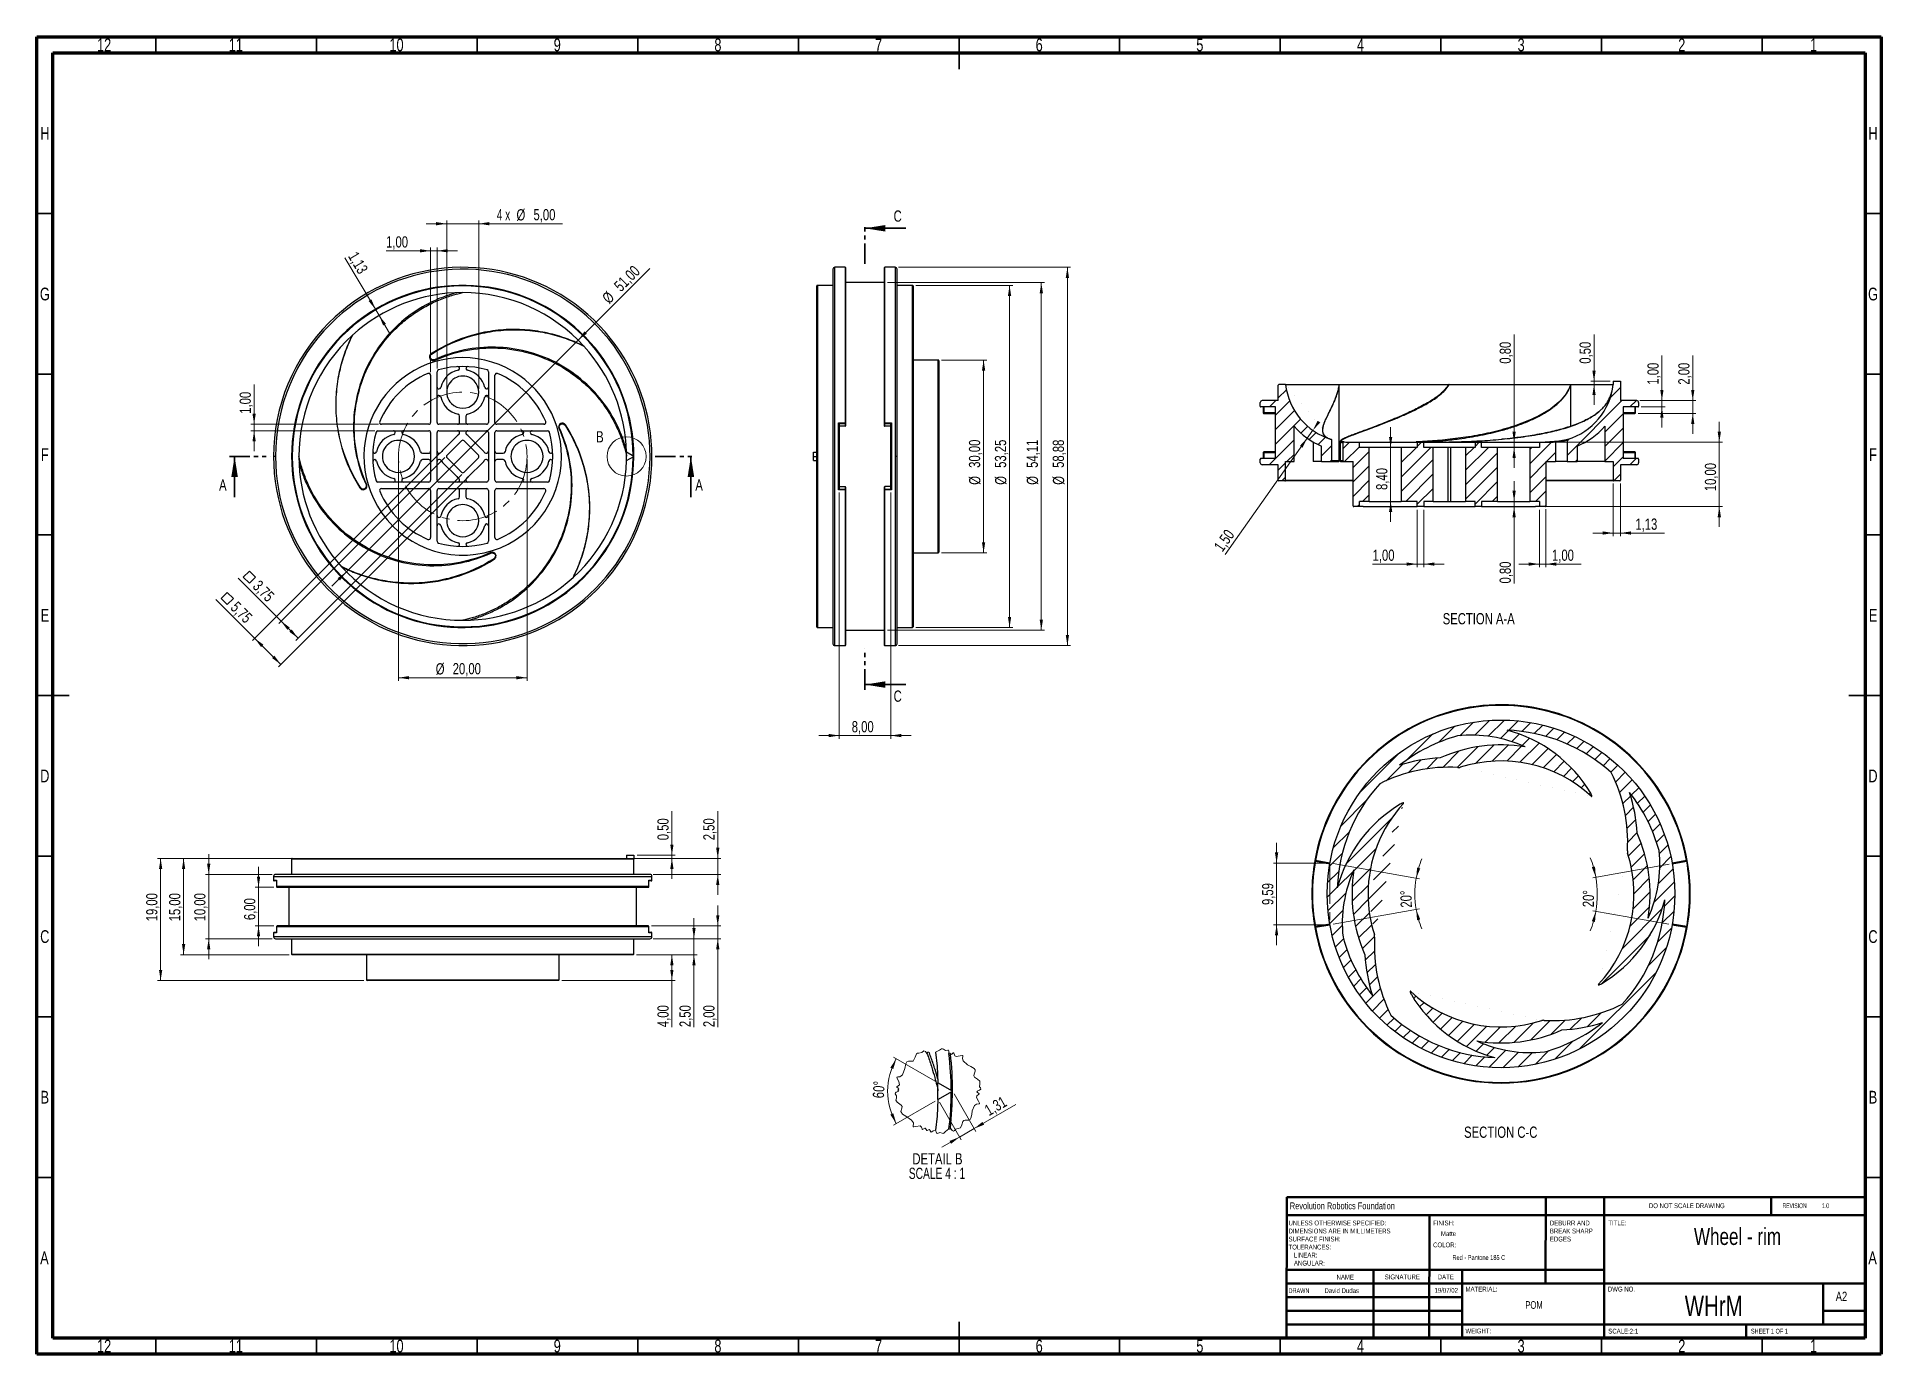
# Model space of a CAD drawing. Header units: millimetres. Extents: x 15 to 589, y 5 to 415.
import ezdxf

# ---------------------------------------------------------------- set-up
doc = ezdxf.new("R2010")
doc.units = ezdxf.units.MM
doc.linetypes.add('CENTERX2', pattern=[20.319999999999997, 12.7, -2.54, 2.54, -2.54])
doc.linetypes.add('PHANTOM', pattern=[12.699999999999998, 6.35, -1.27, 1.27, -1.27, 1.27, -1.27])
doc.styles.add('SLDTEXTSTYLE0', font='TXT', dxfattribs={"width": 0.75})
doc.styles.add('SLDTEXTSTYLE1', font='TXT', dxfattribs={"width": 0.6864493305940874})
doc.styles.add('SLDTEXTSTYLE2', font='TXT', dxfattribs={"width": 0.625})
doc.styles.add('SLDTEXTSTYLE3', font='TXT', dxfattribs={"width": 0.6875})
doc.styles.add('SLDTEXTSTYLE4', font='TXT', dxfattribs={"width": 0.6973684210526316})
doc.styles.add('SLDTEXTSTYLE5', font='TXT', dxfattribs={"width": 0.6666666666666666})
doc.styles.add('SLDTEXTSTYLE6', font='TXT', dxfattribs={"width": 0.6818181818181818})
doc.dimstyles.new('SLDDIMSTYLE0', dxfattribs={"dimtxt": 3.5, "dimasz": 3.302, "dimexe": 0, "dimexo": 0.0625, "dimgap": 0.875, "dimtad": 1, "dimlfac": 0.5, "dimrnd": 1e-09, "dimzin": 12, "dimdsep": 46, "dimtxsty": 'SLDTEXTSTYLE0', "dimsah": 1, "dimcen": 0.09, "dimadec": 0, "dimazin": 3, "dimtfac": 1, "dimtofl": 0, "dimtmove": 0, "dimatfit": 3, "dimfxl": 0, "dimfrac": 2, "dimtolj": 1, "dimtzin": 12, "dimarcsym": 0})
doc.dimstyles.new('SLDDIMSTYLE1', dxfattribs={"dimtxt": 3.5, "dimasz": 3.302, "dimexe": 0, "dimexo": 0.0625, "dimgap": 0.875, "dimtad": 1, "dimlfac": 0.5, "dimrnd": 1e-09, "dimzin": 12, "dimdsep": 46, "dimtxsty": 'SLDTEXTSTYLE0', "dimsah": 1, "dimcen": 0.09, "dimadec": 0, "dimazin": 3, "dimtfac": 1, "dimtmove": 0, "dimatfit": 0, "dimfxl": 0, "dimfrac": 2, "dimtolj": 1, "dimtzin": 12, "dimarcsym": 0})
doc.dimstyles.new('SLDDIMSTYLE2', dxfattribs={"dimtxt": 3.5, "dimasz": 3.302, "dimexe": 0, "dimexo": 0.0625, "dimgap": 0.875, "dimtad": 1, "dimlfac": 0.5, "dimrnd": 1e-09, "dimdsep": 46, "dimtxsty": 'SLDTEXTSTYLE0', "dimsah": 1, "dimcen": 0.09, "dimadec": 0, "dimazin": 2, "dimtfac": 1, "dimtmove": 0, "dimatfit": 0, "dimfxl": 0, "dimfrac": 2, "dimtolj": 1, "dimtzin": 12, "dimarcsym": 0})
doc.dimstyles.new('SLDDIMSTYLE3', dxfattribs={"dimtxt": 3.5, "dimasz": 3.302, "dimexe": 0, "dimexo": 0.0625, "dimgap": 0.875, "dimtad": 1, "dimdec": 4, "dimlfac": 0.25, "dimzin": 12, "dimdsep": 46, "dimtxsty": 'SLDTEXTSTYLE0', "dimsah": 1, "dimcen": 0.09, "dimazin": 3, "dimtfac": 1, "dimtofl": 0, "dimtmove": 0, "dimatfit": 3, "dimfxl": 0, "dimfrac": 2, "dimtolj": 1, "dimtzin": 12, "dimarcsym": 0})
doc.dimstyles.new('SLDDIMSTYLE4', dxfattribs={"dimtxt": 3.5, "dimasz": 3.302, "dimexe": 0, "dimexo": 0.0625, "dimgap": 0.875, "dimtad": 1, "dimlfac": 0.25, "dimrnd": 1e-09, "dimzin": 12, "dimdsep": 46, "dimtxsty": 'SLDTEXTSTYLE0', "dimsah": 1, "dimcen": 0.09, "dimadec": 0, "dimazin": 3, "dimtfac": 1, "dimtmove": 0, "dimatfit": 0, "dimfxl": 0, "dimfrac": 2, "dimtolj": 1, "dimtzin": 12, "dimarcsym": 0})
doc.dimstyles.new('SLDDIMSTYLE5', dxfattribs={"dimtxt": 3.5, "dimasz": 3.302, "dimexe": 0, "dimexo": 0.0625, "dimgap": 0.875, "dimtad": 1, "dimdec": 4, "dimlfac": 0.5, "dimzin": 12, "dimdsep": 46, "dimtxsty": 'SLDTEXTSTYLE0', "dimsah": 1, "dimcen": 0.09, "dimazin": 3, "dimtfac": 1, "dimtofl": 0, "dimtmove": 0, "dimatfit": 3, "dimfxl": 0, "dimfrac": 2, "dimtolj": 1, "dimtzin": 12, "dimarcsym": 0})
pattern_1 = [(45, (0, 0), (-2.245064030267288, 2.245064030267288), [])]

msp = doc.modelspace()

# ---------------------------------------------------------------- texts
at = {"color": 7, "linetype": 'Continuous', "lineweight": 0}
for s, insert, char_height, attachment_point, style in [('12', (35.92007389292121, 414.4904394794746), 3.968749999999999, 2, 'SLDTEXTSTYLE0'), ('11', (76.92007389292118, 414.4904394794747), 3.968749999999999, 2, 'SLDTEXTSTYLE0'), ('10', (126.9200738929212, 414.4904394794746), 3.968749999999999, 2, 'SLDTEXTSTYLE0'), ('9', (176.9600369464606, 414.4904394794747), 3.968749999999999, 2, 'SLDTEXTSTYLE0'), ('8', (226.9600369464605, 414.4904394794746), 3.968749999999999, 2, 'SLDTEXTSTYLE0'), ('7', (276.9600369464607, 414.4904394794747), 3.968749999999999, 2, 'SLDTEXTSTYLE0'), ('6', (326.9600369464606, 414.4904394794746), 3.968749999999999, 2, 'SLDTEXTSTYLE0'), ('5', (376.9600369464606, 414.4904394794747), 3.968749999999999, 2, 'SLDTEXTSTYLE0'), ('4', (426.9600369464607, 414.4904394794747), 3.968749999999999, 2, 'SLDTEXTSTYLE0'), ('3', (476.9600369464606, 414.4904394794746), 3.968749999999999, 2, 'SLDTEXTSTYLE0'), ('2', (526.9600369464606, 414.4904394794747), 3.968749999999999, 2, 'SLDTEXTSTYLE0'), ('1', (567.9600369464606, 414.4904394794746), 3.968749999999999, 2, 'SLDTEXTSTYLE0'), ('H', (17.49035378359258, 386.949321058422), 3.968749999999999, 2, 'SLDTEXTSTYLE0'), ('H', (586.4903537835927, 386.9493210584221), 3.968749999999999, 2, 'SLDTEXTSTYLE0'), ('G', (17.48667888529599, 336.949321058422), 3.968749999999999, 2, 'SLDTEXTSTYLE0'), ('G', (586.486678885296, 336.949321058422), 3.968749999999999, 2, 'SLDTEXTSTYLE0'), ('F', (17.45774020906538, 286.949321058422), 3.968749999999999, 2, 'SLDTEXTSTYLE0'), ('F', (586.4577402090653, 286.949321058422), 3.968749999999999, 2, 'SLDTEXTSTYLE0'), ('E', (17.50780890509486, 236.949321058422), 3.968749999999999, 2, 'SLDTEXTSTYLE0'), ('SECTION A-A', (463.7579609703236, 235.6459842126484), 3.5, 2, 'SLDTEXTSTYLE0'), ('E', (586.5078089050947, 236.949321058422), 3.968749999999999, 2, 'SLDTEXTSTYLE0'), ('D', (17.45268728211522, 186.949321058422), 3.968749999999999, 2, 'SLDTEXTSTYLE0'), ('D', (586.4526872821151, 186.9493210584219), 3.968749999999999, 2, 'SLDTEXTSTYLE0'), ('C', (17.45865890197457, 136.949321058422), 3.968749999999999, 2, 'SLDTEXTSTYLE0'), ('C', (586.4586589019744, 136.949321058422), 3.968749999999999, 2, 'SLDTEXTSTYLE0'), ('B', (17.47060182411224, 86.94932105842199), 3.968749999999999, 2, 'SLDTEXTSTYLE0'), ('B', (586.4706018241121, 86.94932105842199), 3.968749999999999, 2, 'SLDTEXTSTYLE0'), ('SECTION C-C', (470.6129818603294, 75.82316830790305), 3.5, 2, 'SLDTEXTSTYLE0'), ('Revolution Robotics Foundation', (404.9633373972574, 52.21153831391528), 2.116666666666666, 1, 'SLDTEXTSTYLE0'), ('DO NOT SCALE DRAWING', (516.7146044315172, 51.93681925904009), 1.5, 1, 'SLDTEXTSTYLE0'), ('REVISION           1.0', (558.3272207857626, 51.93681925904007), 1.5, 1, 'SLDTEXTSTYLE2'), ('FINISH:', (449.5643033871999, 46.56586564645365), 1.5, 1, 'SLDTEXTSTYLE0'), ('TITLE:', (504.0901606389745, 46.57617922121969), 1.5, 1, 'SLDTEXTSTYLE0'), ('Matte', (452.0045611646507, 43.23763225386541), 1.4986, 1, 'SLDTEXTSTYLE0'), ('Wheel - rim', (544.3056177298228, 44.26576120292352), 5.291666666666666, 2, 'SLDTEXTSTYLE0'), ('A', (17.33968814276159, 36.94932105842198), 3.968749999999999, 2, 'SLDTEXTSTYLE0'), ('COLOR:', (449.5643033871997, 39.74210703605461), 1.5, 1, 'SLDTEXTSTYLE0'), ('Red - Pantone 185 C', (463.7916734679504, 35.82644213931855), 1.4986, 2, 'SLDTEXTSTYLE4'), ('A', (586.3396881427615, 36.94932105842198), 3.968749999999999, 2, 'SLDTEXTSTYLE0'), ('NAME', (419.5061034587853, 29.7157844607872), 1.5, 1, 'SLDTEXTSTYLE0'), ('SIGNATURE', (434.4944112451097, 29.77563583264581), 1.5, 1, 'SLDTEXTSTYLE0'), ('DATE', (451.0078397968576, 29.77563583264582), 1.5, 1, 'SLDTEXTSTYLE0'), ('DRAWN', (404.5535499795752, 25.50466213200303), 1.5, 1, 'SLDTEXTSTYLE1'), ('David Dudas', (421.1252700569692, 25.50324632254994), 1.4986, 2, 'SLDTEXTSTYLE0'), ('19/07/02', (453.6465168068502, 25.60276629571767), 1.4986, 2, 'SLDTEXTSTYLE0'), ('MATERIAL:', (459.6458623087621, 25.9860562892453), 1.5, 1, 'SLDTEXTSTYLE0'), ('DWG NO.', (503.9530022162106, 25.98605628924532), 1.5, 1, 'SLDTEXTSTYLE0'), ('WHrM', (536.8982693321238, 23.18136127098911), 6.35, 2, 'SLDTEXTSTYLE0'), ('A2', (574.8711564346465, 24.40638856899682), 2.910416666666666, 1, 'SLDTEXTSTYLE0'), ('POM', (480.9659469496363, 21.48556569140926), 2.38125, 2, 'SLDTEXTSTYLE0'), ('WEIGHT:', (459.6178111281213, 12.94931190358806), 1.4986, 1, 'SLDTEXTSTYLE0'), ('SCALE:2:1', (504.073966117492, 12.90008727453223), 1.5, 1, 'SLDTEXTSTYLE0'), ('SHEET 1 OF 1', (548.4782944278157, 12.90008727453221), 1.5, 1, 'SLDTEXTSTYLE3'), ('12', (35.92007389292121, 9.490439479474636), 3.968749999999999, 2, 'SLDTEXTSTYLE0'), ('11', (76.92007389292118, 9.490439479474636), 3.968749999999999, 2, 'SLDTEXTSTYLE0'), ('10', (126.9200738929212, 9.490439479474636), 3.968749999999999, 2, 'SLDTEXTSTYLE0'), ('9', (176.9600369464606, 9.490439479474636), 3.968749999999999, 2, 'SLDTEXTSTYLE0'), ('8', (226.9600369464606, 9.490439479474638), 3.968749999999999, 2, 'SLDTEXTSTYLE0'), ('7', (276.9600369464607, 9.490439479474636), 3.968749999999999, 2, 'SLDTEXTSTYLE0'), ('6', (326.9600369464606, 9.490439479474636), 3.968749999999999, 2, 'SLDTEXTSTYLE0'), ('5', (376.9600369464606, 9.490439479474636), 3.968749999999999, 2, 'SLDTEXTSTYLE0'), ('4', (426.9600369464607, 9.490439479474636), 3.968749999999999, 2, 'SLDTEXTSTYLE0'), ('3', (476.9600369464606, 9.490439479474636), 3.968749999999999, 2, 'SLDTEXTSTYLE0'), ('2', (526.9600369464606, 9.490439479474636), 3.968749999999999, 2, 'SLDTEXTSTYLE0'), ('1', (567.9600369464606, 9.490439479474636), 3.968749999999999, 2, 'SLDTEXTSTYLE0')]:
    msp.add_mtext(s, dxfattribs=dict(at, insert=insert, char_height=char_height, attachment_point=attachment_point, style=style))
at = {"color": 7, "linetype": 'Continuous', "char_height": 3.5, "attachment_point": 1, "style": 'SLDTEXTSTYLE0'}
for s, insert in [('C', (281.6502526468879, 360.9760996535919)), ('A', (71.70603984207673, 277.2648996535919)), ('A', (219.9363382161544, 277.2648996535919)), ('C', (281.6502526468879, 211.5513741441227))]:
    msp.add_mtext(s, dxfattribs=dict(at, insert=insert))
at = {"color": 7, "linetype": 'Continuous', "lineweight": 18, "insert": (189.0636998775221, 292.2706978124548), "char_height": 3.5, "attachment_point": 1, "style": 'SLDTEXTSTYLE0'}
msp.add_mtext('B', dxfattribs=at)

# ---------------------------------------------------------------- blocks, each defined once
blk = doc.blocks.new('SW_NOTE_0')
at = {"color": 0, "linetype": 'Continuous', "lineweight": 0, "char_height": 1.5, "attachment_point": 1, "style": 'SLDTEXTSTYLE0'}
for s, insert in [('UNLESS OTHERWISE SPECIFIED:', (0, 1.933601609657949)), ('TOLERANCES:', (0, -5.566398222703987)), ('SURFACE FINISH:', (0, -3.066398278583342)), ('DIMENSIONS ARE IN MILLIMETERS', (0, -0.5663983344626964)), ('ANGULAR:', (1.687500000000008, -10.56639811094528)), ('LINEAR:', (1.687500000000008, -8.066398166824634))]:
    blk.add_mtext(s, dxfattribs=dict(at, insert=insert))
blk = doc.blocks.new('SW_NOTE_0_1')
at = {"color": 0, "linetype": 'Continuous', "lineweight": 0, "char_height": 1.5, "attachment_point": 1, "style": 'SLDTEXTSTYLE0'}
for s, insert in [('DEBURR AND', (0, 1.933601609657949)), ('BREAK SHARP', (0, -0.5663983344626964)), ('EDGES', (0, -3.066398278583342))]:
    blk.add_mtext(s, dxfattribs=dict(at, insert=insert))
blk = doc.blocks.new('_D')
at = {"color": 7, "linetype": 'Continuous', "lineweight": 0}
for p, q in [((127.5456052441372, 283.4117672383862), (127.5456052441372, 214.5317672383862)), ((167.5456052441372, 283.4117672383862), (167.5456052441372, 214.5317672383862)), ((127.5456052441372, 215.5317672383862), (167.5456052441372, 215.5317672383862))]:
    blk.add_line(p, q, dxfattribs=at)
at = {"color": 7, "linetype": 'Continuous', "lineweight": 18}
for points in [[(127.5456052441372, 215.5317672383862), (130.8476052441372, 215.0237672383862), (130.8476052441372, 216.0397672383862)], [(167.5456052441372, 215.5317672383862), (164.2436052441372, 216.0397672383862), (164.2436052441372, 215.0237672383862)]]:
    blk.add_solid(points, dxfattribs=at)
at = {"color": 7, "linetype": 'Continuous', "lineweight": 18, "char_height": 3.5, "attachment_point": 1, "style": 'SLDTEXTSTYLE0'}
for s, insert in [('%%c', (139.1420281902915, 220.0435043275881)), ('20,00', (144.4204655886656, 220.0969765042479))]:
    blk.add_mtext(s, dxfattribs=dict(at, insert=insert))
blk = doc.blocks.new('_D_1')
at = {"color": 7, "linetype": 'Continuous', "lineweight": 0}
for p, q in [((142.5456052441371, 356.8491236690422), (136.1956052441371, 356.8491236690422)), ((142.5456052441371, 305.4117672383862), (142.5456052441371, 357.8491236690422)), ((142.5456052441371, 356.8491236690422), (152.5456052441373, 356.8491236690422)), ((152.5456052441373, 305.4117672383862), (152.5456052441373, 357.8491236690422)), ((152.5456052441373, 356.8491236690422), (178.6080334231581, 356.8491236690422))]:
    blk.add_line(p, q, dxfattribs=at)
at = {"color": 7, "linetype": 'Continuous', "lineweight": 18}
for points in [[(142.5456052441371, 356.8491236690422), (139.2436052441371, 357.3571236690422), (139.2436052441371, 356.3411236690422)], [(152.5456052441373, 356.8491236690422), (155.8476052441373, 356.3411236690422), (155.8476052441373, 357.3571236690422)]]:
    blk.add_solid(points, dxfattribs=at)
at = {"color": 7, "linetype": 'Continuous', "lineweight": 18, "char_height": 3.5, "attachment_point": 1}
for s, insert, style in [('4 x', (158.1580672309126, 361.4143329349038), 'SLDTEXTSTYLE5'), ('%%c', (164.2782060325469, 361.360860758244), 'SLDTEXTSTYLE0'), ('5,00', (169.556643430921, 361.4143329349038), 'SLDTEXTSTYLE0')]:
    blk.add_mtext(s, dxfattribs=dict(at, insert=insert, style=style))
blk = doc.blocks.new('SW_SYMBOL_MOD_BOX')
at = {"color": 0, "linetype": 'Continuous', "lineweight": 18}
for p, q in [((200, 200), (200, 800)), ((200, 800), (800, 800)), ((200, 200), (800, 200)), ((800, 800), (800, 200))]:
    blk.add_line(p, q, dxfattribs=at)
blk = doc.blocks.new('_D_2')
at = {"color": 7, "linetype": 'Continuous', "lineweight": 0}
for p, q in [((141.9594616727634, 284.1289245259116), (90.27504637714682, 232.4445092302952)), ((147.2627625316625, 278.8256236670125), (95.57834723604594, 227.1412083713961)), ((90.98215315833338, 233.1516160114817), (77.6438969463399, 246.4898722234752)), ((90.98215315833338, 233.1516160114817), (96.28545401723248, 227.8483151525826))]:
    blk.add_line(p, q, dxfattribs=at)
at = {"color": 7, "linetype": 'Continuous', "lineweight": 18}
for points in [[(90.98215315833338, 233.1516160114817), (92.95780950496858, 230.457539175161), (93.67622999465412, 231.1759596648465)], [(96.28545401723248, 227.8483151525826), (94.30979767059728, 230.5423919889033), (93.59137718091173, 229.8239714992178)]]:
    blk.add_solid(points, dxfattribs=at)
at = {"color": 7, "linetype": 'Continuous', "lineweight": 18, "xscale": 0.004470703125, "yscale": 0.004470703125, "zscale": 0.004470703125, "rotation": 315.0000000000007}
blk.add_blockref('SW_SYMBOL_MOD_BOX', (77.98709232744315, 246.8330676045784), dxfattribs=at)
at = {"color": 7, "linetype": 'Continuous', "lineweight": 18, "insert": (84.40796308603866, 246.1819869426295), "char_height": 3.5, "attachment_point": 1, "rotation": 315.0000000000007, "style": 'SLDTEXTSTYLE0'}
blk.add_mtext('3,75', dxfattribs=at)
blk = doc.blocks.new('_D_3')
at = {"color": 7, "linetype": 'Continuous', "lineweight": 0}
for p, q in [((140.5452481103904, 285.5431380882847), (82.0883939749254, 227.0862839528197)), ((148.6769760940356, 277.4114101046394), (90.22012195857072, 218.9545559691744)), ((82.79550075611195, 227.7933907340063), (70.74331176169477, 239.8455797284235)), ((82.79550075611195, 227.7933907340063), (90.92722873975725, 219.661662750361))]:
    blk.add_line(p, q, dxfattribs=at)
at = {"color": 7, "linetype": 'Continuous', "lineweight": 18}
for points in [[(82.79550075611195, 227.7933907340063), (84.77115710274715, 225.0993138976856), (85.4895775924327, 225.8177343873711)], [(90.92722873975725, 219.661662750361), (88.95157239312205, 222.3557395866817), (88.23315190343651, 221.6373190969962)]]:
    blk.add_solid(points, dxfattribs=at)
at = {"color": 7, "linetype": 'Continuous', "lineweight": 18, "xscale": 0.004470703125, "yscale": 0.004470703125, "zscale": 0.004470703125, "rotation": 315.0000000000008}
blk.add_blockref('SW_SYMBOL_MOD_BOX', (71.086507142798, 240.1887751095266), dxfattribs=at)
at = {"color": 7, "linetype": 'Continuous', "lineweight": 18, "insert": (77.50737790139351, 239.5376944475777), "char_height": 3.5, "attachment_point": 1, "rotation": 315.0000000000008, "style": 'SLDTEXTSTYLE0'}
blk.add_mtext('5,75', dxfattribs=at)
blk = doc.blocks.new('_D_4')
at = {"color": 7, "linetype": 'Continuous', "lineweight": 0}
for p, q in [((120.3723077488907, 330.2066840221827), (110.8656933380146, 346.2280968050029)), ((121.5204752486899, 328.2716875383601), (120.3723077488907, 330.2066840221827)), ((121.5204752486899, 328.2716875383601), (124.7608590814564, 322.8106974617947))]:
    blk.add_line(p, q, dxfattribs=at)
at = {"color": 7, "linetype": 'Continuous', "lineweight": 18}
for points in [[(120.3723077488907, 330.2066840221827), (119.1241873619774, 333.305629568618), (118.2504289497269, 332.7871681553754)], [(121.5204752486899, 328.2716875383601), (122.7685956356033, 325.1727419919248), (123.6423540478537, 325.6912034051675)]]:
    blk.add_solid(points, dxfattribs=at)
at = {"color": 7, "linetype": 'Continuous', "lineweight": 18, "insert": (114.7457800338554, 348.5304211129867), "char_height": 3.5, "attachment_point": 1, "rotation": 300.68359257349374, "style": 'SLDTEXTSTYLE0'}
blk.add_mtext('1,13', dxfattribs=at)
blk = doc.blocks.new('_D_5')
at = {"color": 7, "linetype": 'Continuous', "lineweight": 0}
for p, q in [((137.5456052441372, 348.4150756342984), (123.6853922756728, 348.4150756342984)), ((137.5456052441372, 310.6783459541522), (137.5456052441372, 349.4150756342984)), ((137.5456052441372, 348.4150756342984), (139.5456052441372, 348.4150756342984)), ((139.5456052441372, 311.793579154932), (139.5456052441372, 349.4150756342984)), ((139.5456052441372, 348.4150756342984), (145.8956052441372, 348.4150756342984))]:
    blk.add_line(p, q, dxfattribs=at)
at = {"color": 7, "linetype": 'Continuous', "lineweight": 18}
for points in [[(137.5456052441372, 348.4150756342984), (134.2436052441372, 348.9230756342984), (134.2436052441372, 347.9070756342985)], [(139.5456052441372, 348.4150756342984), (142.8476052441372, 347.9070756342985), (142.8476052441372, 348.9230756342984)]]:
    blk.add_solid(points, dxfattribs=at)
at = {"color": 7, "linetype": 'Continuous', "lineweight": 18, "insert": (123.6853922756728, 352.9268125488773), "char_height": 3.5, "attachment_point": 1, "style": 'SLDTEXTSTYLE0'}
blk.add_mtext('1,00', dxfattribs=at)
blk = doc.blocks.new('_D_6')
at = {"color": 7, "linetype": 'Continuous', "lineweight": 0}
for p, q in [((82.61203442281357, 294.4117672383862), (82.61203442281357, 306.7537532824315)), ((121.2790265283712, 294.4117672383862), (81.61203442281357, 294.4117672383862)), ((82.61203442281357, 294.4117672383862), (82.61203442281357, 292.4117672383862)), ((120.1637933275914, 292.4117672383862), (81.61203442281357, 292.4117672383862)), ((82.61203442281357, 292.4117672383862), (82.61203442281357, 286.0617672383862))]:
    blk.add_line(p, q, dxfattribs=at)
at = {"color": 7, "linetype": 'Continuous', "lineweight": 18}
for points in [[(82.61203442281357, 294.4117672383862), (83.12003442281356, 297.7137672383863), (82.10403442281357, 297.7137672383863)], [(82.61203442281357, 292.4117672383862), (82.10403442281357, 289.1097672383862), (83.12003442281356, 289.1097672383862)]]:
    blk.add_solid(points, dxfattribs=at)
at = {"color": 7, "linetype": 'Continuous', "lineweight": 18, "insert": (78.10029750823472, 297.7023642215169), "char_height": 3.5, "attachment_point": 1, "rotation": 90.00000000000041, "style": 'SLDTEXTSTYLE0'}
blk.add_mtext('1,00', dxfattribs=at)
blk = doc.blocks.new('_D_7')
at = {"color": 7, "linetype": 'Continuous', "lineweight": 0}
for p, q in [((183.4547261338306, 320.6275380297207), (205.7620840234467, 342.934895919337)), ((111.3298344528032, 248.5026463486924), (183.4547261338306, 320.6275380297207)), ((182.9009443034643, 321.1813198600868), (182.747619352644, 321.3346448109072)), ((111.3298344528032, 248.5026463486924), (106.8397063922686, 244.0125182881578)), ((110.7760526224369, 249.0564281790587), (110.6227276716166, 249.209753129879))]:
    blk.add_line(p, q, dxfattribs=at)
at = {"color": 7, "linetype": 'Continuous', "lineweight": 18}
for points in [[(183.4547261338306, 320.6275380297207), (186.1488029701513, 322.6031943763559), (185.4303824804658, 323.3216148660414)], [(111.3298344528032, 248.5026463486924), (108.6357576164824, 246.5269900020572), (109.354178106168, 245.8085695123717)]]:
    blk.add_solid(points, dxfattribs=at)
at = {"color": 7, "linetype": 'Continuous', "lineweight": 18, "char_height": 3.5, "attachment_point": 1, "rotation": 45.00000000000033, "style": 'SLDTEXTSTYLE0'}
for s, insert in [('51,00', (194.3050380834113, 337.9340308381543)), ('%%c', (190.6104297436733, 334.1638014209743))]:
    blk.add_mtext(s, dxfattribs=dict(at, insert=insert))
blk = doc.blocks.new('_D_8')
at = {"color": 7, "linetype": 'Continuous', "lineweight": 0}
for p, q in [((212.6400464040047, 160.305552180006), (212.6400464041005, 173.993359661665)), ((199.528810457207, 159.305552180082), (213.6400464039978, 159.3055521799832)), ((201.7956052441372, 160.305552180082), (213.6400464040047, 160.305552179999)), ((212.6400464040047, 160.305552180006), (212.6400464039978, 159.3055521799901)), ((212.6400464039978, 159.3055521799901), (212.6400464039533, 152.9555521799901))]:
    blk.add_line(p, q, dxfattribs=at)
at = {"color": 7, "linetype": 'Continuous', "lineweight": 18}
for points in [[(212.6400464040047, 160.305552180006), (213.1480464040279, 163.6075521800024), (212.1320464040279, 163.6075521800095)], [(212.6400464039978, 159.3055521799901), (212.1320464039746, 156.0035521799937), (213.1480464039746, 156.0035521799866)]]:
    blk.add_solid(points, dxfattribs=at)
at = {"color": 7, "linetype": 'Continuous', "lineweight": 18, "insert": (208.1283094894584, 164.9419706007821), "char_height": 3.5, "attachment_point": 1, "rotation": 89.99999999959894, "style": 'SLDTEXTSTYLE0'}
blk.add_mtext('0,50', dxfattribs=at)
blk = doc.blocks.new('_D_9')
at = {"color": 7, "linetype": 'Continuous', "lineweight": 0}
for p, q in [((95.54565514038177, 159.3055521808035), (59.66560524413716, 159.3055521808035)), ((60.66560524413716, 129.305552180089), (60.66560524413716, 159.3055521808035)), ((93.49560524413718, 129.305552180089), (59.66560524413716, 129.305552180089))]:
    blk.add_line(p, q, dxfattribs=at)
at = {"color": 7, "linetype": 'Continuous', "lineweight": 18}
for points in [[(60.66560524413716, 159.3055521808035), (60.15760524413716, 156.0035521808036), (61.17360524413716, 156.0035521808036)], [(60.66560524413716, 129.305552180089), (61.17360524413716, 132.607552180089), (60.15760524413716, 132.607552180089)]]:
    blk.add_solid(points, dxfattribs=at)
at = {"color": 7, "linetype": 'Continuous', "lineweight": 18, "insert": (56.15386832955823, 139.71018563354), "char_height": 3.5, "attachment_point": 1, "rotation": 90, "style": 'SLDTEXTSTYLE0'}
blk.add_mtext('15,00', dxfattribs=at)
blk = doc.blocks.new('_D_10')
at = {"color": 7, "linetype": 'Continuous', "lineweight": 0}
for p, q in [((68.47581038886015, 154.305552180089), (68.47581038886015, 160.655552180089)), ((88.26560524413718, 154.305552180089), (67.47581038886015, 154.305552180089)), ((68.47581038886015, 154.305552180089), (68.47581038886015, 134.305552180089)), ((88.26560524413718, 134.305552180089), (67.47581038886015, 134.305552180089)), ((68.47581038886015, 134.305552180089), (68.47581038886015, 127.955552180089))]:
    blk.add_line(p, q, dxfattribs=at)
at = {"color": 7, "linetype": 'Continuous', "lineweight": 18}
for points in [[(68.47581038886015, 154.305552180089), (68.98381038886015, 157.607552180089), (67.96781038886016, 157.607552180089)], [(68.47581038886015, 134.305552180089), (67.96781038886016, 131.003552180089), (68.98381038886015, 131.003552180089)]]:
    blk.add_solid(points, dxfattribs=at)
at = {"color": 7, "linetype": 'Continuous', "lineweight": 18, "insert": (63.96407347428128, 139.71018563354), "char_height": 3.5, "attachment_point": 1, "rotation": 90.00000000000041, "style": 'SLDTEXTSTYLE0'}
blk.add_mtext('10,00', dxfattribs=at)
blk = doc.blocks.new('_D_11')
at = {"color": 7, "linetype": 'Continuous', "lineweight": 0}
for p, q in [((83.98670446572937, 150.305552180089), (83.98670446572937, 156.655552180089)), ((88.79215158752, 150.305552180089), (82.98670446572937, 150.305552180089)), ((83.98670446572937, 138.305552180089), (83.98670446572937, 150.305552180089)), ((88.79215158751978, 138.305552180089), (82.98670446572937, 138.305552180089)), ((83.98670446572937, 138.305552180089), (83.98670446572937, 131.955552180089))]:
    blk.add_line(p, q, dxfattribs=at)
at = {"color": 7, "linetype": 'Continuous', "lineweight": 18}
for points in [[(83.98670446572937, 150.305552180089), (84.49470446572937, 153.607552180089), (83.47870446572938, 153.607552180089)], [(83.98670446572937, 138.305552180089), (83.47870446572938, 135.003552180089), (84.49470446572937, 135.003552180089)]]:
    blk.add_solid(points, dxfattribs=at)
at = {"color": 7, "linetype": 'Continuous', "lineweight": 18, "insert": (79.47496755115046, 140.0922279432892), "char_height": 3.5, "attachment_point": 1, "rotation": 90, "style": 'SLDTEXTSTYLE0'}
blk.add_mtext('6,00', dxfattribs=at)
blk = doc.blocks.new('_D_12')
at = {"color": 7, "linetype": 'Continuous', "lineweight": 0}
for p, q in [((95.54565514038177, 159.3055521808105), (52.51730412751419, 159.305552181112)), ((53.51730412751419, 159.305552181105), (53.51730412724795, 121.305552180539)), ((116.7456052441372, 121.305552180096), (52.51730412724795, 121.305552180546))]:
    blk.add_line(p, q, dxfattribs=at)
at = {"color": 7, "linetype": 'Continuous', "lineweight": 18}
for points in [[(53.51730412751419, 159.305552181105), (53.00930412749106, 156.0035521811086), (54.02530412749106, 156.0035521811015)], [(53.51730412724795, 121.305552180539), (54.02530412727108, 124.6075521805355), (53.00930412727108, 124.6075521805426)]]:
    blk.add_solid(points, dxfattribs=at)
at = {"color": 7, "linetype": 'Continuous', "lineweight": 18, "insert": (49.00556721279809, 139.7101856335715), "char_height": 3.5, "attachment_point": 1, "rotation": 89.99999999959894, "style": 'SLDTEXTSTYLE0'}
blk.add_mtext('19,00', dxfattribs=at)
blk = doc.blocks.new('_D_13')
at = {"color": 7, "linetype": 'Continuous', "lineweight": 0}
for p, q in [((201.5956052441372, 129.305552180089), (213.6400464040689, 129.305552180089)), ((212.6400464040689, 121.305552180089), (212.6400464040689, 129.305552180089)), ((178.3456052441372, 121.305552180089), (213.6400464040689, 121.305552180089)), ((212.6400464040689, 121.305552180089), (212.6400464040689, 106.7798576496315))]:
    blk.add_line(p, q, dxfattribs=at)
at = {"color": 7, "linetype": 'Continuous', "lineweight": 18}
for points in [[(212.6400464040689, 129.305552180089), (212.1320464040689, 126.003552180089), (213.1480464040689, 126.003552180089)], [(212.6400464040689, 121.305552180089), (213.1480464040689, 124.607552180089), (212.1320464040689, 124.607552180089)]]:
    blk.add_solid(points, dxfattribs=at)
at = {"color": 7, "linetype": 'Continuous', "lineweight": 18, "insert": (208.1283094894899, 106.7798576496315), "char_height": 3.5, "attachment_point": 1, "rotation": 90, "style": 'SLDTEXTSTYLE0'}
blk.add_mtext('4,00', dxfattribs=at)
blk = doc.blocks.new('_D_14')
at = {"color": 7, "linetype": 'Continuous', "lineweight": 0}
for p, q in [((219.5122205573018, 134.305552180089), (219.5122205573018, 140.655552180089)), ((206.8256052441372, 134.305552180089), (220.5122205573018, 134.305552180089)), ((219.5122205573018, 129.305552180089), (219.5122205573018, 134.305552180089)), ((201.5956052441372, 129.305552180089), (220.5122205573018, 129.305552180089)), ((219.5122205573018, 129.305552180089), (219.5122205573018, 106.7798576496315))]:
    blk.add_line(p, q, dxfattribs=at)
at = {"color": 7, "linetype": 'Continuous', "lineweight": 18}
for points in [[(219.5122205573018, 134.305552180089), (220.0202205573018, 137.607552180089), (219.0042205573017, 137.607552180089)], [(219.5122205573018, 129.305552180089), (219.0042205573017, 126.003552180089), (220.0202205573018, 126.003552180089)]]:
    blk.add_solid(points, dxfattribs=at)
at = {"color": 7, "linetype": 'Continuous', "lineweight": 18, "insert": (215.0004836427228, 106.7798576496315), "char_height": 3.5, "attachment_point": 1, "rotation": 90, "style": 'SLDTEXTSTYLE0'}
blk.add_mtext('2,50', dxfattribs=at)
blk = doc.blocks.new('_D_15')
at = {"color": 7, "linetype": 'Continuous', "lineweight": 0}
for p, q in [((226.916899087675, 138.305552180089), (226.916899087675, 144.655552180089)), ((206.2990589007544, 138.305552180089), (227.916899087675, 138.305552180089)), ((226.916899087675, 134.305552180089), (226.916899087675, 138.305552180089)), ((206.8256052441372, 134.305552180089), (227.916899087675, 134.305552180089)), ((226.916899087675, 134.305552180089), (226.916899087675, 106.7798576496315))]:
    blk.add_line(p, q, dxfattribs=at)
at = {"color": 7, "linetype": 'Continuous', "lineweight": 18}
for points in [[(226.916899087675, 138.305552180089), (227.424899087675, 141.607552180089), (226.408899087675, 141.607552180089)], [(226.916899087675, 134.305552180089), (226.408899087675, 131.003552180089), (227.424899087675, 131.003552180089)]]:
    blk.add_solid(points, dxfattribs=at)
at = {"color": 7, "linetype": 'Continuous', "lineweight": 18, "insert": (222.405162173096, 106.7798576496315), "char_height": 3.5, "attachment_point": 1, "rotation": 90, "style": 'SLDTEXTSTYLE0'}
blk.add_mtext('2,00', dxfattribs=at)
blk = doc.blocks.new('_D_16')
at = {"color": 7, "linetype": 'Continuous', "lineweight": 0}
for p, q in [((226.9168990876749, 159.305552180089), (226.9168990876749, 173.993359661665)), ((199.528810457207, 159.305552180089), (227.9168990876749, 159.305552180089)), ((226.9168990876749, 159.305552180089), (226.9168990876749, 154.305552180089)), ((206.8256052441372, 154.305552180089), (227.9168990876749, 154.305552180089)), ((226.9168990876749, 154.305552180089), (226.9168990876749, 147.955552180089))]:
    blk.add_line(p, q, dxfattribs=at)
at = {"color": 7, "linetype": 'Continuous', "lineweight": 18}
for points in [[(226.9168990876749, 159.305552180089), (227.4248990876749, 162.607552180089), (226.4088990876749, 162.607552180089)], [(226.9168990876749, 154.305552180089), (226.4088990876749, 151.003552180089), (227.4248990876749, 151.003552180089)]]:
    blk.add_solid(points, dxfattribs=at)
at = {"color": 7, "linetype": 'Continuous', "lineweight": 18, "insert": (222.405162173096, 164.9419706007504), "char_height": 3.5, "attachment_point": 1, "rotation": 90.00000000000041, "style": 'SLDTEXTSTYLE0'}
blk.add_mtext('2,50', dxfattribs=at)
blk = doc.blocks.new('_D_17')
at = {"color": 7, "linetype": 'Continuous', "lineweight": 0}
for p, q in [((296.5405536343611, 314.4117672383863), (310.6537186468947, 314.4117672383863)), ((309.6537186468947, 314.4117672383863), (309.6537186468947, 254.4117672383862)), ((296.5405536343611, 254.4117672383862), (310.6537186468947, 254.4117672383862))]:
    blk.add_line(p, q, dxfattribs=at)
at = {"color": 7, "linetype": 'Continuous', "lineweight": 18}
for points in [[(309.6537186468947, 314.4117672383863), (309.1457186468947, 311.1097672383863), (310.1617186468947, 311.1097672383863)], [(309.6537186468947, 254.4117672383862), (310.1617186468947, 257.7137672383862), (309.1457186468947, 257.7137672383862)]]:
    blk.add_solid(points, dxfattribs=at)
at = {"color": 7, "linetype": 'Continuous', "lineweight": 18, "char_height": 3.5, "attachment_point": 1, "rotation": 90.00000000000041, "style": 'SLDTEXTSTYLE0'}
for s, insert in [('30,00', (305.088509381033, 280.854554571042)), ('%%c', (305.1419815576929, 275.5761171726679))]:
    blk.add_mtext(s, dxfattribs=dict(at, insert=insert))
blk = doc.blocks.new('_D_18')
at = {"color": 7, "linetype": 'Continuous', "lineweight": 0}
for p, q in [((288.5405536343611, 337.6617672383862), (318.7405536343613, 337.6617672383862)), ((317.7405536343613, 231.1617672383862), (317.7405536343613, 337.6617672383862)), ((288.5405536343611, 231.1617672383862), (318.7405536343613, 231.1617672383862))]:
    blk.add_line(p, q, dxfattribs=at)
at = {"color": 7, "linetype": 'Continuous', "lineweight": 18}
for points in [[(317.7405536343613, 337.6617672383862), (317.2325536343614, 334.3597672383862), (318.2485536343613, 334.3597672383862)], [(317.7405536343613, 231.1617672383862), (318.2485536343613, 234.4637672383862), (317.2325536343614, 234.4637672383862)]]:
    blk.add_solid(points, dxfattribs=at)
at = {"color": 7, "linetype": 'Continuous', "lineweight": 18, "char_height": 3.5, "attachment_point": 1, "rotation": 90, "style": 'SLDTEXTSTYLE0'}
for s, insert in [('53,25', (313.1753443684996, 280.8545545710421)), ('%%c', (313.2288165451594, 275.576117172668))]:
    blk.add_mtext(s, dxfattribs=dict(at, insert=insert))
blk = doc.blocks.new('_D_19')
at = {"color": 7, "linetype": 'Continuous', "lineweight": 0}
for p, q in [((283.1405536343611, 343.2917672383862), (336.7405536343614, 343.2917672383862)), ((335.7405536343614, 343.2917672383862), (335.7405536343614, 225.5317672383862)), ((283.1405536343611, 225.5317672383862), (336.7405536343614, 225.5317672383862))]:
    blk.add_line(p, q, dxfattribs=at)
at = {"color": 7, "linetype": 'Continuous', "lineweight": 18}
for points in [[(335.7405536343614, 343.2917672383862), (335.2325536343615, 339.9897672383862), (336.2485536343614, 339.9897672383862)], [(335.7405536343614, 225.5317672383862), (336.2485536343614, 228.8337672383862), (335.2325536343615, 228.8337672383862)]]:
    blk.add_solid(points, dxfattribs=at)
at = {"color": 7, "linetype": 'Continuous', "lineweight": 18, "char_height": 3.5, "attachment_point": 1, "rotation": 90.00000000000041, "style": 'SLDTEXTSTYLE0'}
for s, insert in [('58,88', (331.1753443684997, 280.8545545710422)), ('%%c', (331.2288165451596, 275.5761171726681))]:
    blk.add_mtext(s, dxfattribs=dict(at, insert=insert))
blk = doc.blocks.new('_D_20')
at = {"color": 7, "linetype": 'Continuous', "lineweight": 0}
for p, q in [((279.7405536343611, 338.5217672383862), (328.6211104819273, 338.5217672383862)), ((327.6211104819273, 338.5217672383862), (327.6211104819273, 230.3017672383862)), ((279.7405536343611, 230.3017672383862), (328.6211104819273, 230.3017672383862))]:
    blk.add_line(p, q, dxfattribs=at)
at = {"color": 7, "linetype": 'Continuous', "lineweight": 18}
for points in [[(327.6211104819273, 338.5217672383862), (327.1131104819273, 335.2197672383862), (328.1291104819273, 335.2197672383862)], [(327.6211104819273, 230.3017672383862), (328.1291104819273, 233.6037672383862), (327.1131104819273, 233.6037672383862)]]:
    blk.add_solid(points, dxfattribs=at)
at = {"color": 7, "linetype": 'Continuous', "lineweight": 18, "char_height": 3.5, "attachment_point": 1, "rotation": 90.00000000000041, "style": 'SLDTEXTSTYLE0'}
for s, insert in [('54,11', (323.0559012160657, 280.8545545710422)), ('%%c', (323.1093733927256, 275.5761171726681))]:
    blk.add_mtext(s, dxfattribs=dict(at, insert=insert))
blk = doc.blocks.new('_D_21')
at = {"color": 7, "linetype": 'Continuous', "lineweight": 0}
for p, q in [((264.7405536343609, 273.2220918880456), (264.7405536343609, 196.5317672383862)), ((280.7405536343609, 273.2220918880456), (280.7405536343609, 196.5317672383862)), ((264.7405536343609, 197.5317672383862), (258.3905536343609, 197.5317672383862)), ((264.7405536343609, 197.5317672383862), (280.7405536343609, 197.5317672383862)), ((280.7405536343609, 197.5317672383862), (287.0905536343609, 197.5317672383862))]:
    blk.add_line(p, q, dxfattribs=at)
at = {"color": 7, "linetype": 'Continuous', "lineweight": 18}
for points in [[(264.7405536343609, 197.5317672383862), (261.4385536343609, 198.0397672383862), (261.4385536343609, 197.0237672383862)], [(280.7405536343609, 197.5317672383862), (284.0425536343609, 197.0237672383862), (284.0425536343609, 198.0397672383862)]]:
    blk.add_solid(points, dxfattribs=at)
at = {"color": 7, "linetype": 'Continuous', "lineweight": 18, "insert": (268.6183362805303, 202.0435041529651), "char_height": 3.5, "attachment_point": 1, "style": 'SLDTEXTSTYLE0'}
blk.add_mtext('8,00', dxfattribs=at)
blk = doc.blocks.new('_D_22')
at = {"color": 7, "linetype": 'Continuous', "lineweight": 0}
for p, q in [((412.1250244770292, 292.545255992459), (384.7996641567091, 253.8723647955394)), ((410.3938397617129, 290.0951540595887), (406.7294987809601, 284.9091049683462)), ((410.3938397617129, 290.0951540595887), (412.1250244770292, 292.545255992459))]:
    blk.add_line(p, q, dxfattribs=at)
at = {"color": 7, "linetype": 'Continuous', "lineweight": 18}
for points in [[(412.1250244770292, 292.545255992459), (414.44536571432, 294.9488542414448), (413.6155978597212, 295.5351487983652)], [(410.3938397617129, 290.0951540595887), (408.0734985244221, 287.6915558106028), (408.9032663790209, 287.1052612536824)]]:
    blk.add_solid(points, dxfattribs=at)
at = {"color": 7, "linetype": 'Continuous', "lineweight": 18, "insert": (381.1149257117052, 256.4759147908883), "char_height": 3.5, "attachment_point": 1, "rotation": 54.7558664665381, "style": 'SLDTEXTSTYLE0'}
blk.add_mtext('1,50', dxfattribs=at)
blk = doc.blocks.new('_D_23')
at = {"color": 7, "linetype": 'Continuous', "lineweight": 0}
for p, q in [((505.6387489218187, 276.0059491359779), (505.6387489218187, 259.5719695535029)), ((507.8887489218187, 276.0059491359779), (507.8887489218187, 259.5719695535029)), ((505.6387489218187, 260.5719695535029), (499.2887489218187, 260.5719695535029)), ((505.6387489218187, 260.5719695535029), (507.8887489218187, 260.5719695535029)), ((507.8887489218187, 260.5719695535029), (521.5562293567468, 260.5719695535029))]:
    blk.add_line(p, q, dxfattribs=at)
at = {"color": 7, "linetype": 'Continuous', "lineweight": 18}
for points in [[(505.6387489218187, 260.5719695535029), (502.3367489218187, 261.0799695535029), (502.3367489218187, 260.0639695535029)], [(507.8887489218187, 260.5719695535029), (511.1907489218187, 260.0639695535029), (511.1907489218187, 261.0799695535029)]]:
    blk.add_solid(points, dxfattribs=at)
at = {"color": 7, "linetype": 'Continuous', "lineweight": 18, "insert": (512.5048402958323, 265.0837064680819), "char_height": 3.5, "attachment_point": 1, "style": 'SLDTEXTSTYLE0'}
blk.add_mtext('1,13', dxfattribs=at)
blk = doc.blocks.new('_D_24')
at = {"color": 7, "linetype": 'Continuous', "lineweight": 0}
for p, q in [((520.7697146958449, 301.8059491359779), (520.7697146958449, 315.8002465580521)), ((513.9187489218187, 301.8059491359779), (521.7697146958449, 301.8059491359779)), ((514.3187489218187, 299.8059491359779), (521.7697146958449, 299.8059491359779)), ((520.7697146958449, 299.8059491359779), (520.7697146958449, 301.8059491359779)), ((520.7697146958449, 299.8059491359779), (520.7697146958449, 293.4559491359779))]:
    blk.add_line(p, q, dxfattribs=at)
at = {"color": 7, "linetype": 'Continuous', "lineweight": 18}
for points in [[(520.7697146958449, 301.8059491359779), (521.2777146958449, 305.1079491359779), (520.2617146958448, 305.1079491359779)], [(520.7697146958449, 299.8059491359779), (520.2617146958448, 296.5039491359779), (521.2777146958449, 296.5039491359779)]]:
    blk.add_solid(points, dxfattribs=at)
at = {"color": 7, "linetype": 'Continuous', "lineweight": 18, "insert": (516.2579777812662, 306.7488574971376), "char_height": 3.5, "attachment_point": 1, "rotation": 90, "style": 'SLDTEXTSTYLE0'}
blk.add_mtext('1,00', dxfattribs=at)
blk = doc.blocks.new('_D_25')
at = {"color": 7, "linetype": 'Continuous', "lineweight": 0}
for p, q in [((530.3753926545687, 301.8059491359779), (530.3753926545687, 315.8002465580521)), ((513.9187489218187, 301.8059491359779), (531.3753926545687, 301.8059491359779)), ((530.3753926545687, 297.8059491359779), (530.3753926545687, 301.8059491359779)), ((513.3922025784361, 297.8059491359779), (531.3753926545687, 297.8059491359779)), ((530.3753926545687, 297.8059491359779), (530.3753926545687, 291.4559491359778))]:
    blk.add_line(p, q, dxfattribs=at)
at = {"color": 7, "linetype": 'Continuous', "lineweight": 18}
for points in [[(530.3753926545687, 301.8059491359779), (530.8833926545688, 305.1079491359779), (529.8673926545687, 305.1079491359779)], [(530.3753926545687, 297.8059491359779), (529.8673926545687, 294.5039491359778), (530.8833926545688, 294.5039491359778)]]:
    blk.add_solid(points, dxfattribs=at)
at = {"color": 7, "linetype": 'Continuous', "lineweight": 18, "insert": (525.8636557399899, 306.7488574971376), "char_height": 3.5, "attachment_point": 1, "rotation": 90, "style": 'SLDTEXTSTYLE0'}
blk.add_mtext('2,00', dxfattribs=at)
blk = doc.blocks.new('_D_26')
at = {"color": 7, "linetype": 'Continuous', "lineweight": 0}
for p, q in [((538.6384425777868, 288.8059491359779), (538.6384425777868, 295.1559491359779)), ((445.6387489218187, 288.8059491359779), (539.6384425777868, 288.8059491359779)), ((538.6384425777868, 288.8059491359779), (538.6384425777868, 268.8059491359779)), ((447.6387489218187, 268.8059491359779), (539.6384425777868, 268.8059491359779)), ((538.6384425777868, 268.8059491359779), (538.6384425777868, 262.4559491359778))]:
    blk.add_line(p, q, dxfattribs=at)
at = {"color": 7, "linetype": 'Continuous', "lineweight": 18}
for points in [[(538.6384425777868, 288.8059491359779), (539.1464425777868, 292.1079491359779), (538.1304425777868, 292.1079491359779)], [(538.6384425777868, 268.8059491359779), (538.1304425777868, 265.5039491359778), (539.1464425777868, 265.5039491359778)]]:
    blk.add_solid(points, dxfattribs=at)
at = {"color": 7, "linetype": 'Continuous', "lineweight": 18, "insert": (534.1267056632081, 273.5811743765666), "char_height": 3.5, "attachment_point": 1, "rotation": 90.00000000000041, "style": 'SLDTEXTSTYLE0'}
blk.add_mtext('10,00', dxfattribs=at)
blk = doc.blocks.new('_D_27')
at = {"color": 7, "linetype": 'Continuous', "lineweight": 0}
for p, q in [((436.3456350810019, 287.2059491359779), (436.3456350810019, 293.5559491359779)), ((436.3456350810019, 287.2059491359779), (436.3456350810019, 270.4059491359779)), ((436.3456350810019, 270.4059491359779), (436.3456350810019, 264.0559491359779))]:
    blk.add_line(p, q, dxfattribs=at)
at = {"color": 7, "linetype": 'Continuous', "lineweight": 18}
for points in [[(436.3456350810019, 287.2059491359779), (436.8536350810019, 290.5079491359779), (435.8376350810019, 290.5079491359779)], [(436.3456350810019, 270.4059491359779), (435.8376350810019, 267.1039491359779), (436.8536350810019, 267.1039491359779)]]:
    blk.add_solid(points, dxfattribs=at)
at = {"color": 7, "linetype": 'Continuous', "lineweight": 18, "insert": (431.833898166423, 273.978496223747), "char_height": 3.5, "attachment_point": 1, "rotation": 90.00000000000041, "style": 'SLDTEXTSTYLE0'}
blk.add_mtext('8,40', dxfattribs=at)
blk = doc.blocks.new('_D_28')
at = {"color": 7, "linetype": 'Continuous', "lineweight": 0}
for p, q in [((474.772617932246, 270.4059491359779), (474.772617932246, 276.7559491359779)), ((474.772617932246, 270.4059491359779), (474.772617932246, 268.8059491359779)), ((474.772617932246, 268.8059491359779), (474.772617932246, 244.8671455788651))]:
    blk.add_line(p, q, dxfattribs=at)
at = {"color": 7, "linetype": 'Continuous', "lineweight": 18}
for points in [[(474.772617932246, 270.4059491359779), (475.2806179322459, 273.7079491359779), (474.264617932246, 273.7079491359779)], [(474.772617932246, 268.8059491359779), (474.264617932246, 265.5039491359778), (475.2806179322459, 265.5039491359778)]]:
    blk.add_solid(points, dxfattribs=at)
at = {"color": 7, "linetype": 'Continuous', "lineweight": 18, "insert": (470.260881017667, 244.8671455788651), "char_height": 3.5, "attachment_point": 1, "rotation": 90.00000000000041, "style": 'SLDTEXTSTYLE0'}
blk.add_mtext('0,80', dxfattribs=at)
blk = doc.blocks.new('_D_29')
at = {"color": 7, "linetype": 'Continuous', "lineweight": 0}
for p, q in [((474.772617932246, 288.8059491359779), (474.772617932246, 322.3316936664352)), ((474.772617932246, 287.2059491359779), (474.772617932246, 288.8059491359779)), ((474.772617932246, 287.2059491359779), (474.772617932246, 280.8559491359779))]:
    blk.add_line(p, q, dxfattribs=at)
at = {"color": 7, "linetype": 'Continuous', "lineweight": 18}
for points in [[(474.772617932246, 288.8059491359779), (475.280617932246, 292.1079491359779), (474.264617932246, 292.1079491359779)], [(474.772617932246, 287.2059491359779), (474.264617932246, 283.9039491359779), (475.280617932246, 283.9039491359779)]]:
    blk.add_solid(points, dxfattribs=at)
at = {"color": 7, "linetype": 'Continuous', "lineweight": 18, "insert": (470.260881017667, 313.2803046055207), "char_height": 3.5, "attachment_point": 1, "rotation": 90.00000000000009, "style": 'SLDTEXTSTYLE0'}
blk.add_mtext('0,80', dxfattribs=at)
blk = doc.blocks.new('_D_30')
at = {"color": 7, "linetype": 'Continuous', "lineweight": 0}
for p, q in [((482.6387489218187, 267.8059491359779), (482.6387489218187, 249.9045481043731)), ((484.6387489218187, 268.0059491359779), (484.6387489218187, 249.9045481043731)), ((482.6387489218187, 250.9045481043731), (476.2887489218187, 250.9045481043731)), ((482.6387489218187, 250.9045481043731), (484.6387489218187, 250.9045481043731)), ((484.6387489218187, 250.9045481043731), (495.6110657347815, 250.9045481043731))]:
    blk.add_line(p, q, dxfattribs=at)
at = {"color": 7, "linetype": 'Continuous', "lineweight": 18}
for points in [[(482.6387489218187, 250.9045481043731), (479.3367489218187, 251.4125481043731), (479.3367489218187, 250.3965481043731)], [(484.6387489218187, 250.9045481043731), (487.9407489218187, 250.3965481043731), (487.9407489218187, 251.4125481043731)]]:
    blk.add_solid(points, dxfattribs=at)
at = {"color": 7, "linetype": 'Continuous', "lineweight": 18, "insert": (486.559676673867, 255.416285018952), "char_height": 3.5, "attachment_point": 1, "style": 'SLDTEXTSTYLE0'}
blk.add_mtext('1,00', dxfattribs=at)
blk = doc.blocks.new('_D_31')
at = {"color": 7, "linetype": 'Continuous', "lineweight": 0}
for p, q in [((444.6387489218187, 267.8059491359779), (444.6387489218192, 249.9045481043734)), ((446.6387489218187, 267.8059491359779), (446.6387489218192, 249.9045481043734)), ((444.6387489218192, 250.9045481043734), (430.7231350133951, 250.904548104373)), ((444.6387489218192, 250.9045481043734), (446.6387489218192, 250.9045481043734)), ((446.6387489218192, 250.9045481043734), (452.9887489218192, 250.9045481043736))]:
    blk.add_line(p, q, dxfattribs=at)
at = {"color": 7, "linetype": 'Continuous', "lineweight": 18}
for points in [[(444.6387489218192, 250.9045481043734), (441.3367489218192, 251.4125481043733), (441.3367489218192, 250.3965481043733)], [(446.6387489218192, 250.9045481043734), (449.9407489218192, 250.3965481043735), (449.9407489218192, 251.4125481043735)]]:
    blk.add_solid(points, dxfattribs=at)
at = {"color": 7, "linetype": 'Continuous', "lineweight": 18, "insert": (430.7231350133949, 255.416285018952), "char_height": 3.5, "attachment_point": 1, "style": 'SLDTEXTSTYLE0'}
blk.add_mtext('1,00', dxfattribs=at)
blk = doc.blocks.new('_D_32')
at = {"color": 7, "linetype": 'Continuous', "lineweight": 0}
for p, q in [((499.6456041096388, 307.8059491359779), (499.6456041096388, 322.3316936664352)), ((404.6387489218187, 306.8059491359779), (500.6456041096388, 306.8059491359779)), ((504.6387489218187, 307.8059491359779), (498.6456041096388, 307.8059491359779)), ((499.6456041096388, 307.8059491359779), (499.6456041096388, 306.8059491359779)), ((499.6456041096388, 306.8059491359779), (499.6456041096388, 300.4559491359779))]:
    blk.add_line(p, q, dxfattribs=at)
at = {"color": 7, "linetype": 'Continuous', "lineweight": 18}
for points in [[(499.6456041096388, 307.8059491359779), (500.1536041096388, 311.1079491359779), (499.1376041096388, 311.1079491359779)], [(499.6456041096388, 306.8059491359779), (499.1376041096388, 303.5039491359779), (500.1536041096388, 303.5039491359779)]]:
    blk.add_solid(points, dxfattribs=at)
at = {"color": 7, "linetype": 'Continuous', "lineweight": 18, "insert": (495.1338671950598, 313.2803046055207), "char_height": 3.5, "attachment_point": 1, "rotation": 90.00000000000041, "style": 'SLDTEXTSTYLE0'}
blk.add_mtext('0,50', dxfattribs=at)
blk = doc.blocks.new('_D_33')
at = {"color": 7, "linetype": 'Continuous', "lineweight": 0}
for p, q in [((294.5586489507107, 89.97309206126648), (281.6261026796114, 97.43970113219314)), ((294.5586489507107, 83.73815373953914), (281.6261026796114, 76.27154466861252))]:
    blk.add_line(p, q, dxfattribs=at)
at = {"color": 7, "linetype": 'Continuous', "lineweight": 18}
blk.add_arc((299.9582639283556, 86.85562290040282), 20.16815646358018, 149.9999999999993, 210.0000000000014, dxfattribs=at)
for points in [[(282.4921280833959, 96.93970113219312), (280.6192592631035, 94.17318158916143), (281.5374209209068, 93.73816989950274)], [(282.4921280833959, 76.77154466861253), (281.5374209209068, 79.97307590130292), (280.6192592631035, 79.53806421164423)]]:
    blk.add_solid(points, dxfattribs=at)
at = {"color": 7, "linetype": 'Continuous', "lineweight": 18, "insert": (275.1159280192451, 84.77188268636633), "char_height": 3.5, "attachment_point": 1, "rotation": 86.67879404372135, "style": 'SLDTEXTSTYLE0'}
blk.add_mtext('60°', dxfattribs=at)
blk = doc.blocks.new('_D_34')
at = {"color": 7, "linetype": 'Continuous', "lineweight": 0}
for p, q in [((295.9246743544952, 83.37212833575475), (302.6638529610704, 71.69952858788551)), ((300.4582639283556, 85.98959749661839), (307.1974425349308, 74.31699774874917)), ((306.6974425349308, 75.1830231525336), (319.6597865242305, 82.66683594408464)), ((302.1638529610704, 72.56555399166994), (306.6974425349308, 75.1830231525336)), ((302.1638529610704, 72.56555399166994), (296.6645916470393, 69.39055399166985))]:
    blk.add_line(p, q, dxfattribs=at)
at = {"color": 7, "linetype": 'Continuous', "lineweight": 18}
for points in [[(306.6974425349308, 75.1830231525336), (309.811058418227, 76.39408224741112), (309.303058418227, 77.27396405765612)], [(302.1638529610704, 72.56555399166994), (299.0502370777742, 71.35449489679242), (299.5582370777742, 70.47461308654742)]]:
    blk.add_solid(points, dxfattribs=at)
at = {"color": 7, "linetype": 'Continuous', "lineweight": 18, "insert": (309.5651852006526, 82.04842019684452), "char_height": 3.5, "attachment_point": 1, "rotation": 30.00000000000063, "style": 'SLDTEXTSTYLE0'}
blk.add_mtext('1,31', dxfattribs=at)
blk = doc.blocks.new('SW_NOTE_0_2')
at = {"color": 0, "linetype": 'Continuous', "lineweight": 0, "char_height": 3.5, "attachment_point": 2}
for s, insert, style in [('SCALE 4 : 1', (8.989409603178512, -0.01395744125537446), 'SLDTEXTSTYLE6'), ('DETAIL B', (9.132812499999975, 4.511737089201883), 'SLDTEXTSTYLE0')]:
    blk.add_mtext(s, dxfattribs=dict(at, insert=insert, style=style))
blk = doc.blocks.new('_D_35')
at = {"color": 7, "linetype": 'Continuous', "lineweight": 0}
for p, q in [((400.8468547515872, 157.8361260097033), (400.8468547515872, 164.1861260097033)), ((416.4464123529721, 157.8361260097033), (399.8468547515872, 157.8361260097033)), ((400.8468547515872, 157.8361260097033), (400.8468547515872, 138.6501254886134)), ((416.4464123529721, 138.6501254886134), (399.8468547515872, 138.6501254886134)), ((400.8468547515872, 138.6501254886134), (400.8468547515872, 132.3001254886134))]:
    blk.add_line(p, q, dxfattribs=at)
at = {"color": 7, "linetype": 'Continuous', "lineweight": 18}
for points in [[(400.8468547515872, 157.8361260097033), (401.3548547515871, 161.1381260097033), (400.3388547515872, 161.1381260097033)], [(400.8468547515872, 138.6501254886134), (400.3388547515872, 135.3481254886134), (401.3548547515871, 135.3481254886134)]]:
    blk.add_solid(points, dxfattribs=at)
at = {"color": 7, "linetype": 'Continuous', "lineweight": 18, "insert": (396.3351178370083, 144.7776194938546), "char_height": 3.5, "attachment_point": 1, "rotation": 90.00000000000041, "style": 'SLDTEXTSTYLE0'}
blk.add_mtext('9,59', dxfattribs=at)
blk = doc.blocks.new('_D_36')
at = {"color": 7, "linetype": 'Continuous', "lineweight": 0}
for p, q in [((418.4312201059842, 157.6624778320364), (445.2862255125281, 152.927215811791)), ((418.4312201059842, 138.8237736662802), (445.2862255125281, 143.5590356865257))]:
    blk.add_line(p, q, dxfattribs=at)
at = {"color": 7, "linetype": 'Continuous', "lineweight": 18}
for radius, start, end in [(27.97459959307479, 157.065695638592, 169.9999999999999), (27.9745995930748, 169.9999999999999, 190.000000000001), (27.9745995930748, 190.000000000001, 202.9343043614089)]:
    blk.add_arc((471.8510203261881, 148.2431257491584), radius, start, end, dxfattribs=at)
for points in [[(444.3014177595159, 153.1008639894579), (445.558977521301, 156.1959910378259), (444.5704972634431, 156.4308586171662)], [(444.3014177595159, 143.3853875088588), (444.5704972634431, 140.0553928811505), (445.558977521301, 140.2902604604908)]]:
    blk.add_solid(points, dxfattribs=at)
at = {"color": 7, "linetype": 'Continuous', "lineweight": 18, "insert": (439.4595971302099, 143.9368219313893), "char_height": 3.5, "attachment_point": 1, "rotation": 91.38973688963783, "style": 'SLDTEXTSTYLE0'}
blk.add_mtext('20°', dxfattribs=at)
blk = doc.blocks.new('_D_37')
at = {"color": 7, "linetype": 'Continuous', "lineweight": 0}
for p, q in [((523.0024059920381, 157.465580465049), (499.2247697135289, 153.2729416516756)), ((522.967312353135, 138.8237736662803), (499.2247697135289, 143.0102245242642))]:
    blk.add_line(p, q, dxfattribs=at)
at = {"color": 7, "linetype": 'Continuous', "lineweight": 18}
for radius, start, end in [(30.55031623509481, 9.999999999999718, 21.85430452270494), (30.55031623509482, 350.0000000000006, 9.999999999999718), (30.55031623509486, 338.1456954772954, 350.0000000000006)]:
    blk.add_arc((470.1233891812449, 148.14158308797), radius, start, end, dxfattribs=at)
for points in [[(500.209577466541, 153.4465898293425), (499.9568613794271, 156.7778662482717), (498.9672391534883, 156.5478578790153)], [(500.209577466541, 142.8365763465972), (498.9672391534883, 139.7353082969244), (499.9568613794271, 139.505299927668)]]:
    blk.add_solid(points, dxfattribs=at)
at = {"color": 7, "linetype": 'Continuous', "lineweight": 18, "insert": (496.0908620341936, 144.1310399569782), "char_height": 3.5, "attachment_point": 1, "rotation": 88.91793198119318, "style": 'SLDTEXTSTYLE0'}
blk.add_mtext('20°', dxfattribs=at)

# ---------------------------------------------------------------- dimensions: what is measured, and where the dimension line sits
at = {"color": 7, "linetype": 'Continuous', "lineweight": 18}
for base, p1, p2, text, dimstyle, picture, middle in [((152.5456052441373, 356.8491236690422), (142.5456052441371, 304.4117672383862), (152.5456052441373, 304.4117672383862), '4 x%%c<>', 'SLDDIMSTYLE1', '_D_1', (168.3830503270354, 356.8491236690422)), ((167.5456052441372, 215.5317672383863), (127.5456052441372, 284.4117672383862), (167.5456052441372, 284.4117672383862), '%%c<>', 'SLDDIMSTYLE0', '_D', (147.5999971331125, 215.5317672383863))]:
    dim = msp.add_linear_dim(base=base, p1=p1, p2=p2, text=text, dimstyle=dimstyle, dxfattribs=at)
    dim.commit()
    dim.dimension.update_dxf_attribs({"geometry": picture, "text_midpoint": middle, "dimtype": 160})
for base, p1, p2, picture, middle in [((139.5456052441372, 348.4150756342984), (137.5456052441372, 309.6783459541522), (139.5456052441372, 310.793579154932), '_D_5', (128.21108680613, 348.4150756342984)), ((507.8887489218187, 260.5719695535029), (505.6387489218187, 277.0059491359779), (507.8887489218187, 277.0059491359779), '_D_23', (517.0305348262896, 260.5719695535029)), ((280.7405536343609, 197.5317672383862), (264.7405536343609, 274.2220918880456), (280.7405536343609, 274.2220918880456), '_D_21', (273.1440308109875, 197.5317672383862)), ((484.6387489218187, 250.9045481043732), (482.6387489218187, 268.8059491359779), (484.6387489218187, 269.0059491359779), '_D_30', (491.0853712043242, 250.9045481043732))]:
    dim = msp.add_linear_dim(base=base, p1=p1, p2=p2, dimstyle='SLDDIMSTYLE1', dxfattribs=at)
    dim.commit()
    dim.dimension.update_dxf_attribs({"geometry": picture, "text_midpoint": middle, "dimtype": 160})
for base, p1, p2, angle, text, dimstyle, picture, middle in [((183.4547261338306, 320.6275380297206), (111.4831594036235, 248.3493213978721), (183.6080510846509, 320.4742130789003), 45.00000000000033, '%%c<>', 'SLDDIMSTYLE1', '_D_7', (199.7813968289128, 336.9542087248029)), ((335.7405536343613, 225.5317672383862), (282.1405536343611, 343.2917672383862), (282.1405536343611, 225.5317672383862), 90.0000000000002, '%%c<>', 'SLDDIMSTYLE0', '_D_19', (335.7405536343613, 284.0340861154891)), ((327.6211104819274, 230.3017672383862), (278.7405536343611, 338.5217672383862), (278.7405536343611, 230.3017672383862), 90.0000000000002, '%%c<>', 'SLDDIMSTYLE0', '_D_20', (327.6211104819274, 284.0340861154892)), ((317.7405536343613, 337.6617672383862), (287.5405536343611, 231.1617672383862), (287.5405536343611, 337.6617672383862), 90.0000000000002, '%%c<>', 'SLDDIMSTYLE0', '_D_18', (317.7405536343613, 284.0340861154891)), ((309.6537186468947, 254.4117672383862), (295.5405536343611, 314.4117672383863), (295.5405536343611, 254.4117672383862), 90.0000000000002, '%%c<>', 'SLDDIMSTYLE0', '_D_17', (309.6537186468947, 284.0340861154891)), ((90.92722873975724, 219.661662750361), (141.2523548915769, 286.2502448694713), (149.3840828752222, 278.118516885826), 315.00000000000006, '{\\fGDT;o}<>', 'SLDDIMSTYLE0', '_D_3', (75.71144923816837, 234.8774422519498)), ((96.2854540172325, 227.8483151525826), (142.66656845395, 284.8360313070982), (147.9698693128491, 279.5327304481991), 314.9999999999998, '{\\fGDT;o}<>', 'SLDDIMSTYLE0', '_D_2', (82.61203442281355, 241.5217347470017))]:
    dim = msp.add_linear_dim(base=base, p1=p1, p2=p2, angle=angle, text=text, dimstyle=dimstyle, dxfattribs=at)
    dim.commit()
    dim.dimension.update_dxf_attribs({"geometry": picture, "text_midpoint": middle, "dimtype": 160})
for base, p1, p2, angle, dimstyle, picture, middle in [((120.3723077488908, 330.2066840221827), (121.52047524869, 328.2716875383602), (120.3723077488908, 330.2066840221827), 300.68359257349397, 'SLDDIMSTYLE1', '_D_4', (113.1751401708545, 342.3360065813189)), ((499.6456041096387, 306.8059491359779), (505.6387489218187, 307.8059491359779), (403.6387489218187, 306.8059491359779), 90.0000000000002, 'SLDDIMSTYLE2', '_D_32', (499.6456041096387, 317.805999135978)), ((474.772617932246, 288.8059491359779), (467.2090786734161, 287.2059491359779), (482.6387489218187, 288.8059491359779), 90.0000000000002, 'SLDDIMSTYLE2', '_D_29', (474.7726179322459, 317.805999135978)), ((530.3753926545688, 301.8059491359779), (512.3922025784361, 297.8059491359779), (512.9187489218187, 301.8059491359779), 90.0000000000002, 'SLDDIMSTYLE1', '_D_25', (530.3753926545688, 311.2745520275948)), ((520.769714695845, 301.8059491359779), (513.3187489218187, 299.8059491359779), (512.9187489218187, 301.8059491359779), 90.0000000000002, 'SLDDIMSTYLE1', '_D_24', (520.769714695845, 311.2745520275948)), ((82.61203442281355, 292.4117672383862), (122.2790265283712, 294.4117672383862), (121.1637933275914, 292.4117672383862), 90.0000000000002, 'SLDDIMSTYLE1', '_D_6', (82.61203442281355, 302.2280587519742)), ((412.1250244770291, 292.5452559924591), (410.3938397617129, 290.0951540595887), (412.1250244770291, 292.5452559924591), 54.75586646653741, 'SLDDIMSTYLE1', '_D_22', (387.4112685558152, 257.5685024344241)), ((436.3456350810019, 270.4059491359779), (442.0684191702214, 287.2059491359779), (441.5669521520942, 270.4059491359779), 90.0000000000002, 'SLDDIMSTYLE1', '_D_27', (436.3456350810019, 278.5041907542043)), ((538.6384425777868, 268.8059491359779), (444.6387489218187, 288.8059491359779), (446.6387489218187, 268.8059491359779), 90.0000000000002, 'SLDDIMSTYLE1', '_D_26', (538.6384425777868, 279.3999246202006)), ((474.772617932246, 268.8059491359779), (481.5669521520943, 270.4059491359779), (482.6387489218187, 268.8059491359779), 90.0000000000002, 'SLDDIMSTYLE2', '_D_28', (474.772617932246, 249.3928401093223)), ((446.6387489218192, 250.9045481043735), (444.6387489218187, 268.8059491359779), (446.6387489218187, 268.8059491359779), 1.628443996909321e-12, 'SLDDIMSTYLE1', '_D_31', (435.2488295438521, 250.9045481043732)), ((212.6400464039978, 159.3055521799901), (200.7956052441372, 160.305552180089), (198.528810457207, 159.305552180089), 90.0000000000002, 'SLDDIMSTYLE2', '_D_8', (212.640046404069, 169.4676651312077)), ((226.916899087675, 154.305552180089), (198.528810457207, 159.305552180089), (205.8256052441372, 154.305552180089), 90.0000000000002, 'SLDDIMSTYLE1', '_D_16', (226.916899087675, 169.4676651312078)), ((400.8468547515872, 138.6501254886134), (417.4464123529721, 157.8361260097033), (417.4464123529721, 138.6501254886134), 90.0000000000002, 'SLDDIMSTYLE1', '_D_35', (400.8468547515872, 149.3033140243119)), ((53.51730412724794, 121.305552180539), (96.54565514038177, 159.3055521808035), (117.7456052441372, 121.305552180089), 90.0000000000002, 'SLDDIMSTYLE0', '_D_12', (53.51730412741766, 145.528935877174)), ((60.66560524413717, 159.3055521808035), (94.49560524413718, 129.305552180089), (96.54565514038177, 159.3055521808035), 90.0000000000002, 'SLDDIMSTYLE0', '_D_9', (60.66560524413717, 145.528935877174)), ((68.47581038886014, 134.305552180089), (89.26560524413718, 154.305552180089), (89.26560524413718, 134.305552180089), 90.0000000000002, 'SLDDIMSTYLE1', '_D_10', (68.47581038886014, 145.528935877174)), ((83.98670446572939, 150.305552180089), (89.79215158751978, 138.305552180089), (89.79215158752, 150.305552180089), 90.0000000000002, 'SLDDIMSTYLE1', '_D_11', (83.98670446572939, 144.6179224737465)), ((226.916899087675, 138.305552180089), (205.8256052441372, 134.305552180089), (205.2990589007544, 138.305552180089), 90.0000000000002, 'SLDDIMSTYLE1', '_D_15', (226.916899087675, 111.3055521800888)), ((219.5122205573017, 134.305552180089), (200.5956052441372, 129.305552180089), (205.8256052441372, 134.305552180089), 90.0000000000002, 'SLDDIMSTYLE1', '_D_14', (219.5122205573017, 111.3055521800888)), ((212.6400464040689, 129.305552180089), (177.3456052441372, 121.305552180089), (200.5956052441372, 129.305552180089), 90.0000000000002, 'SLDDIMSTYLE0', '_D_13', (212.6400464040689, 111.3055521800888)), ((306.6974425349308, 75.18302315253361), (295.4246743544952, 84.23815373953917), (299.9582639283556, 86.85562290040282), 30.00000000000057, 'SLDDIMSTYLE4', '_D_34', (315.7404200910863, 80.40398867885588))]:
    dim = msp.add_linear_dim(base=base, p1=p1, p2=p2, angle=angle, dimstyle=dimstyle, dxfattribs=at)
    dim.commit()
    dim.dimension.update_dxf_attribs({"geometry": picture, "text_midpoint": middle, "dimtype": 160})
for base, line1, line2, dimstyle, picture, middle in [((443.8764207331133, 148.2431257491583), ((417.4464123529721, 138.6501254886134), (412.9458125729424, 137.8565483180235)), ((412.9458125729423, 158.6297031802931), (417.4464123529721, 157.8361260097033)), 'SLDDIMSTYLE5', '_D_36', (443.8846494571465, 147.5646548153045)), ((500.6737054163398, 148.1415830879699), ((523.9872137450503, 157.6392286427159), (528.4874495217105, 158.4327416296906)), ((523.9521201061473, 138.6501254886134), (528.4527198861769, 137.8565483180236)), 'SLDDIMSTYLE5', '_D_37', (500.6682574217939, 147.5646548153044)), ((279.7901074647754, 86.85562290040284), ((295.4246743544952, 84.23815373953917), (299.9582639283556, 86.85562290040282)), ((299.9582639283556, 86.85562290040282), (295.4246743544952, 89.47309206126647)), 'SLDDIMSTYLE3', '_D_33', (279.8239810331884, 88.02403525776306))]:
    dim = msp.add_angular_dim_2l(base=base, line1=line1, line2=line2, dimstyle=dimstyle, dxfattribs=at)
    dim.commit()
    dim.dimension.update_dxf_attribs({"geometry": picture, "text_midpoint": middle, "dimtype": 162})

# ---------------------------------------------------------------- hatches: boundary and pattern name
at = {"linetype": 'Continuous', "lineweight": 18}
h = msp.add_hatch(dxfattribs=at)
h.set_pattern_fill('ANSI31', style=0)
h.set_pattern_definition(pattern_1)
edge = h.paths.add_edge_path(flags=0)
edge.add_arc((396.3587489218187, 301.2059491359779), 0.6, 90, 180)
edge.add_line((395.7587489218187, 301.2059491359779), (395.7587489218187, 300.0059491359779))
edge.add_arc((395.9587489218187, 300.0059491359779), 0.2, 180, 270.0000000000008)
edge.add_line((395.9587489218187, 299.8059491359779), (400.5287489218187, 299.8059491359779))
edge.add_line((400.5287489218187, 299.8059491359779), (400.5287489218187, 283.8059491359779))
edge.add_line((400.5287489218187, 283.8059491359779), (395.9587489218187, 283.8059491359779))
edge.add_arc((395.9587489218187, 283.6059491359779), 0.2, 90, 180)
edge.add_line((395.7587489218187, 283.6059491359779), (395.7587489218187, 282.4059491359779))
edge.add_arc((396.3587489218187, 282.4059491359779), 0.6, 180, 270.0000000000008)
edge.add_line((396.3587489218187, 281.8059491359779), (401.3887489218187, 281.8059491359779))
edge.add_line((401.3887489218187, 281.8059491359779), (401.3887489218187, 277.0059491359779))
edge.add_arc((401.5887489218187, 277.0059491359779), 0.2, 180, 270.0000000000008)
edge.add_line((401.5887489218187, 276.8059491359779), (403.4387489218187, 276.8059491359779))
edge.add_arc((403.4387489218187, 277.0059491359779), 0.2, 270.0000000000008, 360.0000000000008)
edge.add_line((403.6387489218187, 277.0059491359779), (403.6387489218187, 282.8059491359779))
edge.add_line((403.6387489218187, 282.8059491359779), (406.2956340160979, 282.8059491359779))
edge.add_line((406.2956340160979, 282.8059491359779), (406.2956340160979, 293.7869586139445))
edge.add_arc((423.8970805411797, 309.2059491359779), 23.4, 221.2185870117404, 247.2285549596312)
edge.add_line((414.8399677550047, 287.6298348431191), (414.8393080138619, 282.8059491359779))
edge.add_line((414.8393080138619, 282.8059491359779), (417.8012844608186, 282.8059491359779))
edge.add_spline(control_points=[(417.8012844608186, 282.8059491359779), (417.8225029128952, 282.8059491359779), (417.8439348823303, 282.8089992769019), (417.8642987488998, 282.8149604552136), (417.8864283370411, 282.8214385187201), (417.9078121863918, 282.8315282662558), (417.926790238083, 282.8446247364711), (417.9450275537814, 282.8572100358338), (417.9614883994607, 282.8728950319599), (417.974777729241, 282.8906258852366), (417.9880879064127, 282.9083845534629), (417.9985540663351, 282.9286878693277), (418.0051283815893, 282.949884791096), (418.0085453101628, 282.9609016597526), (418.0109702240348, 282.9722767119208), (418.0123300938163, 282.983730861826), (418.0132047619199, 282.9910981698673), (418.0136449102839, 282.9985300880554), (418.013644910284, 283.0059491359774)], knot_values=[0.0005175993910341469, 0.0005175993910341469, 0.0005175993910341469, 0.0005175993910341469, 0.0005497828674218402, 0.0005497828674218402, 0.0005497828674218402, 0.0005847345021749326, 0.0005847345021749326, 0.0005847345021749326, 0.0006183185837486444, 0.0006183185837486444, 0.0006183185837486444, 0.0006519921396441311, 0.0006519921396441311, 0.0006519921396441311, 0.000669294026556103, 0.000669294026556103, 0.000669294026556103, 0.0006804714424630156, 0.0006804714424630156, 0.0006804714424630156, 0.0006804714424630156], weights=[1, 1, 1, 1, 1, 1, 1, 1, 1, 1, 1, 1, 1, 1, 1, 1, 1, 1, 1], degree=3, periodic=0)
edge.add_line((418.0136449102839, 283.0059491359779), (418.0136449102839, 289.5268883629349))
edge.add_spline(control_points=[(418.0136449102839, 289.5268883629349), (418.0261425815123, 289.548593276955), (418.021914702692, 289.5711528401186), (418.0143311191234, 289.5921138480822), (418.0067683442601, 289.6130173408312), (417.9956814908998, 289.6329309826945), (417.9819542348906, 289.6504156621367), (417.9674264540439, 289.6689199860122), (417.9494914708912, 289.6850977776739), (417.9297915393595, 289.6979577588584), (417.9122080413012, 289.7094361466804), (417.892851786593, 289.7185686023743), (417.8727954429411, 289.7247875950802)], knot_values=[0, 0, 0, 0, 3.343602604732223e-05, 3.343602604732223e-05, 3.343602604732223e-05, 6.673059791401177e-05, 6.673059791401177e-05, 6.673059791401177e-05, 0.0001020098523732541, 0.0001020098523732541, 0.0001020098523732541, 0.000133392932326591, 0.000133392932326591, 0.000133392932326591, 0.000133392932326591], weights=[1, 1, 1, 1, 1, 1, 1, 1, 1, 1, 1, 1, 1], degree=3, periodic=0)
edge.add_arc((423.8970805411797, 309.2059491359779), 20.4, 186.7563270305878, 252.8164853875441, ccw=False)
edge.add_line((403.6387489218187, 306.8059491359779), (401.5887489218187, 306.8059491359779))
edge.add_arc((401.5887489218187, 306.6059491359779), 0.2, 90, 180)
edge.add_line((401.3887489218187, 306.6059491359779), (401.3887489218187, 301.8059491359779))
edge.add_line((401.3887489218187, 301.8059491359779), (396.3587489218187, 301.8059491359779))
h = msp.add_hatch(dxfattribs=at)
h.set_pattern_fill('ANSI31', style=0)
h.set_pattern_definition(pattern_1)
edge = h.paths.add_edge_path(flags=0)
edge.add_line((507.8887489218187, 307.8059491359779), (505.6387489218187, 307.8059491359779))
edge.add_line((505.6387489218187, 307.8059491359779), (505.6387489218187, 306.8059491359779))
edge.add_arc((485.3804173024577, 309.2059491359779), 20.4, 287.2122736787654, 353.2436729694123, ccw=False)
edge.add_spline(control_points=[(491.4170359595321, 289.7195632425122), (491.3805039357719, 289.717325211225), (491.3573085639212, 289.7055742580806), (491.3369614044924, 289.6905504691982), (491.3165834304208, 289.6755039276221), (491.2985426219391, 289.6565930248299), (491.2847068227572, 289.6353743796879), (491.2716099843204, 289.6152890081367), (491.2617890837736, 289.5926210487426), (491.2563353692194, 289.5692713951059), (491.2530572012927, 289.5552361747274), (491.2512963863777, 289.5407440402652), (491.2512623177425, 289.5263311073451)], knot_values=[0, 0, 0, 0, 3.793906351916577e-05, 3.793906351916577e-05, 3.793906351916577e-05, 7.599565700901903e-05, 7.599565700901903e-05, 7.599565700901903e-05, 0.0001119683926728706, 0.0001119683926728706, 0.0001119683926728706, 0.000133391174302731, 0.000133391174302731, 0.000133391174302731, 0.000133391174302731], weights=[1, 1, 1, 1, 1, 1, 1, 1, 1, 1, 1, 1, 1], degree=3, periodic=0)
edge.add_line((491.2512623177425, 289.5263311073451), (491.2638529333536, 282.8059491359779))
edge.add_line((491.2638529333536, 282.8059491359779), (494.4381898297755, 282.8059491359779))
edge.add_line((494.4381898297756, 282.8059491359779), (494.4381898297756, 287.6294188146205))
edge.add_arc((485.3804173024577, 309.2059491359779), 23.4, 292.7725402217883, 318.7809261967117)
edge.add_line((502.9817940861325, 293.7867554048157), (502.9818638275395, 282.8059491359779))
edge.add_line((502.9818638275395, 282.8059491359779), (505.6387489218187, 282.8059491359779))
edge.add_line((505.6387489218187, 282.8059491359779), (505.6387489218187, 277.0059491359779))
edge.add_arc((505.8387489218187, 277.0059491359779), 0.2, 180, 270.0000000000008)
edge.add_line((505.8387489218187, 276.8059491359779), (507.6887489218187, 276.8059491359779))
edge.add_arc((507.6887489218187, 277.0059491359779), 0.2, 270.0000000000008, 360.0000000000008)
edge.add_line((507.8887489218187, 277.0059491359779), (507.8887489218187, 281.8059491359779))
edge.add_line((507.8887489218187, 281.8059491359779), (512.9187489218187, 281.8059491359779))
edge.add_arc((512.9187489218187, 282.4059491359779), 0.6, 270.0000000000008, 360.0000000000008)
edge.add_line((513.5187489218187, 282.4059491359779), (513.5187489218187, 283.6059491359779))
edge.add_arc((513.3187489218187, 283.6059491359779), 0.2, 0, 90)
edge.add_line((513.3187489218187, 283.8059491359779), (508.7487489218188, 283.8059491359779))
edge.add_line((508.7487489218188, 283.8059491359779), (508.7487489218188, 299.8059491359779))
edge.add_line((508.7487489218188, 299.8059491359779), (513.3187489218187, 299.8059491359779))
edge.add_arc((513.3187489218187, 300.0059491359779), 0.2, 270.0000000000008, 360.0000000000008)
edge.add_line((513.5187489218187, 300.0059491359779), (513.5187489218187, 301.2059491359779))
edge.add_arc((512.9187489218187, 301.2059491359779), 0.6, 0, 90)
edge.add_line((512.9187489218187, 301.8059491359779), (507.8887489218187, 301.8059491359779))
edge.add_line((507.8887489218187, 301.8059491359779), (507.8887489218187, 306.6059491359779))
edge.add_line((507.8887489218187, 306.6059491359779), (507.8887489218187, 307.8059491359779))
h = msp.add_hatch(dxfattribs=at)
h.set_pattern_fill('ANSI31', style=0)
h.set_pattern_definition(pattern_1)
edge = h.paths.add_edge_path(flags=0)
edge.add_line((429.6387489218187, 287.2059491359779), (426.6387489218187, 287.2059491359779))
edge.add_line((426.6387489218187, 287.2059491359779), (426.6387489218187, 288.8059491359779))
edge.add_line((426.6387489218187, 288.8059491359779), (423.8970805411797, 288.8059491359779))
edge.add_arc((423.8970805411797, 309.2059491359779), 20.4, 264.2069230569629, 270, ccw=False)
edge.add_spline(control_points=[(421.8379844097933, 288.9101337268422), (421.8142528670963, 288.9078385463467), (421.7902545841968, 288.9062533747974), (421.7675209886837, 288.900767223114), (421.744782883475, 288.895279983135), (421.7226518771831, 288.8858213426452), (421.7030526664698, 288.8730541123077), (421.683615648491, 288.8603925368373), (421.6661578601722, 288.8440792772787), (421.6521835897483, 288.8255635291862), (421.6385811694682, 288.8075404782709), (421.627956674764, 288.7868554162888), (421.6212724068799, 288.7652874593937), (421.6154938665684, 288.7466419905832), (421.6124570605955, 288.7269152810945), (421.6124486995042, 288.7073949080092)], knot_values=[0, 0, 0, 0, 3.507929598506862e-05, 3.507929598506862e-05, 3.507929598506862e-05, 7.016393473772463e-05, 7.016393473772463e-05, 7.016393473772463e-05, 0.0001049722639965368, 0.0001049722639965368, 0.0001049722639965368, 0.0001388510735590569, 0.0001388510735590569, 0.0001388510735590569, 0.0001680248694318425, 0.0001680248694318425, 0.0001680248694318425, 0.0001680248694318425], weights=[1, 1, 1, 1, 1, 1, 1, 1, 1, 1, 1, 1, 1, 1, 1, 1], degree=3, periodic=0)
edge.add_line((421.6124486995042, 288.7073949080092), (421.6188362966442, 283.0059491359779))
edge.add_spline(control_points=[(421.6188362966442, 283.0059491359774), (421.6188362966442, 282.9984068748187), (421.6192744793502, 282.9908520246439), (421.6201460597493, 282.983360292468), (421.6227368210446, 282.96109121692), (421.6293094704207, 282.9389667287676), (421.6392548201497, 282.9188740985611), (421.6494337875105, 282.8983094897098), (421.6634369099172, 282.8792764264384), (421.6799802456561, 282.8633757171342), (421.6968127810547, 282.8471970421407), (421.7167577887564, 282.8337863778236), (421.7380563907205, 282.8242232545437), (421.7594337417524, 282.8146247727438), (421.7827786635992, 282.8086226176387), (421.8061308951979, 282.806674472529), (421.8119227712761, 282.8061912889407), (421.817739793225, 282.8059491359779), (421.8235517889997, 282.8059491359779)], knot_values=[0.0003507378917596016, 0.0003507378917596016, 0.0003507378917596016, 0.0003507378917596016, 0.0003620877209143247, 0.0003620877209143247, 0.0003620877209143247, 0.0003960519459852353, 0.0003960519459852353, 0.0003960519459852353, 0.0004308255149287519, 0.0004308255149287519, 0.0004308255149287519, 0.0004662087009008523, 0.0004662087009008523, 0.0004662087009008523, 0.0005017140492568051, 0.0005017140492568051, 0.0005017140492568051, 0.0005104478716706901, 0.0005104478716706901, 0.0005104478716706901, 0.0005104478716706901], weights=[1, 1, 1, 1, 1, 1, 1, 1, 1, 1, 1, 1, 1, 1, 1, 1, 1, 1, 1], degree=3, periodic=0)
edge.add_line((421.8235517889997, 282.8059491359779), (424.6387489218187, 282.8059491359779))
edge.add_line((424.6387489218187, 282.8059491359779), (424.6387489218187, 269.0059491359779))
edge.add_arc((424.8387489218187, 269.0059491359779), 0.2, 180, 270.0000000000008)
edge.add_line((424.8387489218187, 268.8059491359779), (426.6387489218187, 268.8059491359779))
edge.add_line((426.6387489218187, 268.8059491359779), (426.6387489218187, 270.4059491359779))
edge.add_line((426.6387489218187, 270.4059491359779), (429.6387489218187, 270.4059491359779))
edge.add_line((429.6387489218187, 270.4059491359779), (429.6387489218187, 287.2059491359779))
h = msp.add_hatch(dxfattribs=at)
h.set_pattern_fill('ANSI31', style=0)
h.set_pattern_definition(pattern_1)
h.paths.add_polyline_path([(446.6387489218187, 288.8059491359779), (444.6387489218187, 288.8059491359779), (444.6387489218187, 287.2059491359779), (439.6387489218187, 287.2059491359779), (439.6387489218187, 270.4059491359779), (444.6387489218187, 270.4059491359779), (444.6387489218187, 268.8059491359779), (446.6387489218187, 268.8059491359779), (446.6387489218187, 270.4059491359779), (449.5839762003434, 270.4059491359779), (449.5839762003434, 287.2059491359779), (446.6387489218187, 287.2059491359779)], flags=0)
h = msp.add_hatch(dxfattribs=at)
h.set_pattern_fill('ANSI31', style=0)
h.set_pattern_definition(pattern_1)
h.paths.add_polyline_path([(464.6387489218187, 288.8059491359779), (462.6387489218187, 288.8059491359779), (462.6387489218187, 287.2059491359779), (459.6935216432939, 287.2059491359779), (459.6935216432939, 270.4059491359779), (462.6387489218187, 270.4059491359779), (462.6387489218187, 268.8059491359779), (464.6387489218187, 268.8059491359779), (464.6387489218187, 270.4059491359779), (469.6387489218187, 270.4059491359779), (469.6387489218187, 287.2059491359779), (464.6387489218187, 287.2059491359779)], flags=0)
h = msp.add_hatch(dxfattribs=at)
h.set_pattern_fill('ANSI31', style=0)
h.set_pattern_definition(pattern_1)
edge = h.paths.add_edge_path(flags=0)
edge.add_line((485.3804173024577, 288.8059491359779), (482.6387489218187, 288.8059491359779))
edge.add_line((482.6387489218187, 288.8059491359779), (482.6387489218187, 287.2059491359779))
edge.add_line((482.6387489218187, 287.2059491359779), (479.6387489218187, 287.2059491359779))
edge.add_line((479.6387489218187, 287.2059491359779), (479.6387489218187, 270.4059491359779))
edge.add_line((479.6387489218187, 270.4059491359779), (482.6387489218187, 270.4059491359779))
edge.add_line((482.6387489218187, 270.4059491359779), (482.6387489218187, 268.8059491359779))
edge.add_line((482.6387489218187, 268.8059491359779), (484.4387489218187, 268.8059491359779))
edge.add_arc((484.4387489218187, 269.0059491359779), 0.2, 270.0000000000008, 360.0000000000008)
edge.add_line((484.6387489218187, 269.0059491359779), (484.6387489218187, 282.8059491359779))
edge.add_line((484.6387489218187, 282.8059491359779), (487.6586615469932, 282.8059491359779))
edge.add_line((487.6586615469932, 282.8059491359779), (487.6586615469932, 288.718272816))
edge.add_spline(control_points=[(487.6586615469932, 288.718272816), (487.6654984348319, 288.7291154475416), (487.661650554687, 288.7513383021719), (487.6543855100956, 288.772031585445), (487.6471217216479, 288.7927212907996), (487.6361687561069, 288.8124248459631), (487.6224987597528, 288.8295700414986), (487.6087633371288, 288.8467972960314), (487.5919615050854, 288.8619546241709), (487.5733938796189, 288.8738156282571), (487.554382661318, 288.8859599995639), (487.5330600611604, 288.8950132336233), (487.5111494603698, 288.9003833126466), (487.4881991358549, 288.9060082180261), (487.4639399264476, 288.9076546557322), (487.4404300179901, 288.9052795430637)], knot_values=[0, 0, 0, 0, 3.289732363669366e-05, 3.289732363669366e-05, 3.289732363669366e-05, 6.579251703605932e-05, 6.579251703605932e-05, 6.579251703605932e-05, 9.883000645226437e-05, 9.883000645226437e-05, 9.883000645226437e-05, 0.0001326574261755449, 0.0001326574261755449, 0.0001326574261755449, 0.0001681388905943897, 0.0001681388905943897, 0.0001681388905943897, 0.0001681388905943897], weights=[1, 1, 1, 1, 1, 1, 1, 1, 1, 1, 1, 1, 1, 1, 1, 1], degree=3, periodic=0)
edge.add_arc((485.3804173024577, 309.2059491359779), 20.4, 270, 275.79426172703717, ccw=False)
h = msp.add_hatch(dxfattribs=at)
h.set_pattern_fill('ANSI31', style=0)
h.set_pattern_definition(pattern_1)
edge = h.paths.add_edge_path(flags=0)
edge.add_arc((470.6992662295597, 148.2431257491584), 54.11, 0, 360)
edge = h.paths.add_edge_path(flags=0)
edge.add_arc((462.1584138021205, 164.4036546651987), 50.9700564508056, 3.11199291193541, 17.62247110755953)
edge.add_arc((470.6992662295597, 148.2431257491584), 51, 15.362012957871798, 38.27518399072471, ccw=False)
edge.add_arc((479.8987930154402, 157.4426525350389), 40.21009554800679, -24.5464270421823, 6.15495194045468, ccw=False)
edge.add_arc((470.6992662295597, 148.2431257491584), 46.38775415312534, 350.6891221042673, 384.0710668828521)
edge = h.paths.add_edge_path(flags=0)
edge.add_arc((454.5387373135194, 139.702273321719), 50.9700564508056, 93.10299136239365, 107.6224711075595)
edge.add_arc((470.6992662295597, 148.2431257491584), 51, 105.3620129578718, 128.2751839907246, ccw=False)
edge.add_arc((461.4997394436791, 157.4426525350387), 40.21009554800679, 65.45536747967287, 96.15495194045451, ccw=False)
edge.add_arc((470.6992662295597, 148.2431257491584), 46.38775415312534, 80.6906229976485, 114.0726633159415)
edge = h.paths.add_edge_path(flags=0)
edge.add_arc((486.8597951455999, 156.7839781765977), 50.9700564508056, 273.1030926509455, 287.6224711075603)
edge.add_arc((470.6992662295597, 148.2431257491584), 51, 285.36201295787254, 308.27518399072545, ccw=False)
edge.add_arc((479.8987930154402, 139.043598963278), 40.21009554800679, 245.4577358145163, 276.15495194045536, ccw=False)
edge.add_arc((470.6992662295597, 148.2431257491584), 46.38775415312534, 260.6926038007367, 294.0724471988624)
edge = h.paths.add_edge_path(flags=0)
edge.add_arc((479.2401186569988, 132.0825968331181), 50.9700564508056, 183.1122763218017, 197.6224711075603)
edge.add_arc((470.6992662295597, 148.2431257491584), 51, 195.3620129578726, 218.2751839907254, ccw=False)
edge.add_arc((461.4997394436792, 139.043598963278), 40.21009554800679, 155.4587275504421, 186.1549519404554, ccw=False)
edge.add_arc((470.6992662295597, 148.2431257491584), 46.38775415312534, 170.6934332539857, 204.0724471988465)
edge = h.paths.add_edge_path(flags=0)
edge.add_arc((479.8987930154402, 157.4426525350389), 43.21009554800681, 300.8080013059957, 345.1447178327558)
edge.add_arc((470.6992662295597, 148.2431257491584), 51, 317.7359476579008, 357.8890020496698, ccw=False)
edge.add_arc((486.8597951456, 156.7839781765975), 47.97005645080561, 266.7524132224183, 296.7378779957508, ccw=False)
edge.add_spline(control_points=[(484.1422561140201, 108.8909588783186), (484.0137866401028, 108.8948037554969), (483.8873947075733, 108.8963033963638), (483.7614244884585, 108.8908606371663), (483.6944029597522, 108.8879648571608), (483.6273858743047, 108.8830526712679), (483.5608192876286, 108.8747363986491), (483.4934872385562, 108.8663244955603), (483.425891612732, 108.8552256683822), (483.3612523141744, 108.8345828481331)], knot_values=[0, 0, 0, 0, 0.0001891316192388143, 0.0001891316192388143, 0.0001891316192388143, 0.0002896931466998368, 0.0002896931466998368, 0.0002896931466998368, 0.0003915931088317396, 0.0003915931088317396, 0.0003915931088317396, 0.0003915931088317396], weights=[1, 1, 1, 1, 1, 1, 1, 1, 1, 1], degree=3, periodic=0)
edge.add_arc((470.6992662295597, 148.2431257491584), 41.39061199021829, 227.2152186711248, 287.8122398895054, ccw=False)
edge.add_spline(control_points=[(442.5848424568153, 117.8661289118912), (442.5594749931744, 117.8844997209419), (442.5374272417488, 117.9032631742276), (442.5135516834569, 117.9193123123481), (442.5038028698378, 117.9258654598964), (442.4936981942808, 117.9319775651554), (442.4831118839302, 117.9370680605075), (442.4724397900739, 117.9421998054094), (442.4610106298859, 117.9464845546213), (442.4492398803081, 117.947779872108), (442.4444309846604, 117.9483090692151), (442.4394998343114, 117.9483077651888), (442.4347286716048, 117.9475068074155), (442.4299145953957, 117.9466986455485), (442.4251472135703, 117.945007078981), (442.4209791724497, 117.9424662349151), (442.4172796094655, 117.9402109758178), (442.4139587073112, 117.9372468409647), (442.4111919384623, 117.9339124819548), (442.4073852785119, 117.9293249028703), (442.4044848022835, 117.9239440425076), (442.402290922638, 117.9184011701535), (442.3982785551071, 117.9082638587894), (442.3963522027516, 117.8972926928671), (442.3953683797362, 117.8864346881162), (442.3921609383436, 117.8510356241254), (442.3977731130369, 117.8150734927866), (442.4047058308187, 117.780212069467), (442.4368551327856, 117.618548136133), (442.5043493555541, 117.4649260839477), (442.5746814106516, 117.3158549365591), (442.6412015961629, 117.1748631744826), (442.7154394281584, 117.0373442750538), (442.7955414785583, 116.9036009627888)], knot_values=[0, 0, 0, 0, 4.315250300815209e-05, 4.315250300815209e-05, 4.315250300815209e-05, 6.073826556796039e-05, 6.073826556796039e-05, 6.073826556796039e-05, 7.85895395687592e-05, 7.85895395687592e-05, 7.85895395687592e-05, 8.580138089424509e-05, 8.580138089424509e-05, 8.580138089424509e-05, 9.312410265085457e-05, 9.312410265085457e-05, 9.312410265085457e-05, 9.959337161629742e-05, 9.959337161629742e-05, 9.959337161629742e-05, 0.0001085116463704988, 0.0001085116463704988, 0.0001085116463704988, 0.0001248716991035635, 0.0001248716991035635, 0.0001248716991035635, 0.000178656315928948, 0.000178656315928948, 0.000178656315928948, 0.0004295959350291335, 0.0004295959350291335, 0.0004295959350291335, 0.0006662834517002537, 0.0006662834517002537, 0.0006662834517002537, 0.0006662834517002537], weights=[1, 1, 1, 1, 1, 1, 1, 1, 1, 1, 1, 1, 1, 1, 1, 1, 1, 1, 1, 1, 1, 1, 1, 1, 1, 1, 1, 1, 1, 1, 1, 1, 1, 1], degree=3, periodic=0)
edge.add_arc((479.8987930154402, 139.043598963278), 43.21009554800681, 210.8250830776051, 255.144717832756)
edge.add_arc((470.6992662295597, 148.2431257491584), 51, 227.7359476579009, 267.88900204966995, ccw=False)
edge.add_arc((479.2401186569988, 132.0825968331181), 47.97005645080561, 176.7523796417812, 206.737877995751, ccw=False)
edge.add_spline(control_points=[(431.3471009514579, 134.800163934445), (431.3509927664042, 134.9286645736762), (431.3524940058103, 135.0550781388329), (431.3470520986448, 135.1810700473412), (431.3441566542341, 135.2481058412618), (431.339244437169, 135.3151372190325), (431.3309274657668, 135.3817180665158), (431.3225148588002, 135.4490645168395), (431.3114148803597, 135.516674666015), (431.2907687255164, 135.5813279924365)], knot_values=[0, 0, 0, 0, 0.0001891640678540985, 0.0001891640678540985, 0.0001891640678540985, 0.0002897469503699197, 0.0002897469503699197, 0.0002897469503699197, 0.0003916685156854582, 0.0003916685156854582, 0.0003916685156854582, 0.0003916685156854582], weights=[1, 1, 1, 1, 1, 1, 1, 1, 1, 1], degree=3, periodic=0)
edge.add_arc((470.6992662295597, 148.2431257491584), 41.39061199021829, 180, 197.8120109240195, ccw=False)
edge.add_arc((470.6992662295597, 148.2431257491584), 41.39061199021829, 137.2000349213839, 180, ccw=False)
edge.add_spline(control_points=[(440.3297209618257, 176.3655986339503), (440.3406405706961, 176.3829170582554), (440.3594040198174, 176.4049648095807), (440.3754531534217, 176.42884036752), (440.3820062994286, 176.4385891814451), (440.3881184030467, 176.4486938573096), (440.3932088965498, 176.4592801678771), (440.3983406396005, 176.4699522619787), (440.4026253866738, 176.481381422431), (440.4039207017759, 176.4931521716867), (440.4044498979735, 176.4979610677918), (440.4044485928559, 176.5028922185308), (440.4036476338778, 176.5076633813955), (440.4028394707968, 176.5124774577546), (440.4011479028797, 176.5172448394807), (440.3986070576449, 176.5214128802974), (440.3963517975041, 176.5251124430218), (440.3933876617488, 176.5284333447578), (440.3900533019981, 176.531200113217), (440.3854657207372, 176.5350067735915), (440.380084858097, 176.537907249786), (440.3745419835603, 176.5401011292049), (440.3644046671822, 176.5441134967259), (440.3534334962572, 176.5460398480344), (440.3425754867093, 176.5470236697317), (440.3071764027916, 176.5502311072151), (440.2712142526864, 176.5446189236925), (440.236352811255, 176.5376861970463), (440.074688788111, 176.5055368528149), (439.9210666554886, 176.4380425689554), (439.7719954321637, 176.3677104490527), (439.6310038494128, 176.30119032074), (439.4934851215981, 176.2269525663766), (439.3597419734189, 176.1468506051493)], knot_values=[0, 0, 0, 0, 4.315249878994903e-05, 4.315249878994903e-05, 4.315249878994903e-05, 6.073826043516946e-05, 6.073826043516946e-05, 6.073826043516946e-05, 7.858953358957669e-05, 7.858953358957669e-05, 7.858953358957669e-05, 8.580137544211974e-05, 8.580137544211974e-05, 8.580137544211974e-05, 9.312409770420201e-05, 9.312409770420201e-05, 9.312409770420201e-05, 9.959336711387605e-05, 9.959336711387605e-05, 9.959336711387605e-05, 0.0001085116447727314, 0.0001085116447727314, 0.0001085116447727314, 0.0001248717044914857, 0.0001248717044914857, 0.0001248717044914857, 0.0001786563507941185, 0.0001786563507941185, 0.0001786563507941185, 0.0004295961168477568, 0.0004295961168477568, 0.0004295961168477568, 0.000666283349549362, 0.000666283349549362, 0.000666283349549362, 0.000666283349549362], weights=[1, 1, 1, 1, 1, 1, 1, 1, 1, 1, 1, 1, 1, 1, 1, 1, 1, 1, 1, 1, 1, 1, 1, 1, 1, 1, 1, 1, 1, 1, 1, 1, 1, 1], degree=3, periodic=0)
edge.add_arc((461.4997394436792, 139.043598963278), 43.21009554800681, 120.825082402463, 165.144717832755)
edge.add_arc((470.6992662295597, 148.2431257491584), 51, 137.7359476579001, 177.889002049669, ccw=False)
edge.add_arc((454.5387373135193, 139.7022733217193), 47.97005645080561, 86.75237053163937, 116.7378779957501, ccw=False)
edge.add_spline(control_points=[(457.2563120299303, 187.5952905951611), (457.3848134450635, 187.5913959985304), (457.5112270055189, 187.5898946188439), (457.6372189202618, 187.5953363601595), (457.7042549035706, 187.598231724364), (457.7712864733782, 187.6031438638849), (457.8378675167654, 187.6114607655628), (457.9052141645482, 187.6198733019161), (457.9728245177419, 187.6309732103458), (458.0374780490952, 187.6516193387726)], knot_values=[0, 0, 0, 0, 0.000189164066462149, 0.000189164066462149, 0.000189164066462149, 0.000289747228207682, 0.000289747228207682, 0.000289747228207682, 0.0003916690755893809, 0.0003916690755893809, 0.0003916690755893809, 0.0003916690755893809], weights=[1, 1, 1, 1, 1, 1, 1, 1, 1, 1], degree=3, periodic=0)
edge.add_arc((470.6992662295597, 148.2431257491584), 41.39061199021829, 47.20043580575782, 107.81199996138821, ccw=False)
edge.add_spline(control_points=[(498.8215266254793, 178.6128677821243), (498.8392071902977, 178.6011340164801), (498.8612546516802, 178.58237759941), (498.8851295001373, 178.5663360893949), (498.8948788872786, 178.5597854764456), (498.9049841476798, 178.5536760811696), (498.9155709009925, 178.5485886718151), (498.9262434901496, 178.5434600144911), (498.9376732036657, 178.5391788570496), (498.9494435068343, 178.5378876372455), (498.9542531842456, 178.5373600084634), (498.9591850012337, 178.5373631984634), (498.9639564280074, 178.5381662398545), (498.9687707541973, 178.5389765013098), (498.9735379530077, 178.5406704027587), (498.977705460388, 178.5432132638491), (498.9814045680328, 178.5454703244949), (498.9847247426476, 178.548436011782), (498.987490839833, 178.5517716416307), (498.9912982697826, 178.5563630121196), (498.9941987177011, 178.5617478462324), (498.9963922331372, 178.5672945295495), (499.0004046498429, 178.5774406194457), (499.0023292354314, 178.5884205575633), (499.0033108164727, 178.599286979544), (499.0065116357575, 178.6347210920337), (499.0008841843638, 178.6707162928405), (498.9939361276698, 178.7056096457922), (498.9617134537334, 178.8674328985704), (498.8941124614516, 179.0211979759895), (498.8236672237288, 179.1704043241705), (498.7572476165152, 179.3110841963708), (498.6831460933697, 179.448304762665), (498.603200601326, 179.5817630294251)], knot_values=[0, 0, 0, 0, 4.314523696688301e-05, 4.314523696688301e-05, 4.314523696688301e-05, 6.072958330817166e-05, 6.072958330817166e-05, 6.072958330817166e-05, 7.857956930601629e-05, 7.857956930601629e-05, 7.857956930601629e-05, 8.579230743718536e-05, 8.579230743718536e-05, 8.579230743718536e-05, 9.311588729952059e-05, 9.311588729952059e-05, 9.311588729952059e-05, 9.958591218549763e-05, 9.958591218549763e-05, 9.958591218549763e-05, 0.0001085092744067672, 0.0001085092744067672, 0.0001085092744067672, 0.0001248815907769411, 0.0001248815907769411, 0.0001248815907769411, 0.0001787180760589808, 0.0001787180760589808, 0.0001787180760589808, 0.0004299178319997583, 0.0004299178319997583, 0.0004299178319997583, 0.0006661106846443216, 0.0006661106846443216, 0.0006661106846443216, 0.0006661106846443216], weights=[1, 1, 1, 1, 1, 1, 1, 1, 1, 1, 1, 1, 1, 1, 1, 1, 1, 1, 1, 1, 1, 1, 1, 1, 1, 1, 1, 1, 1, 1, 1, 1, 1, 1], degree=3, periodic=0)
edge.add_arc((461.4997394436791, 157.4426525350387), 43.21009554800681, 30.82392998055732, 75.14471783275572)
edge.add_arc((470.6992662295597, 148.2431257491584), 51, 47.73594765790068, 87.88900204966961, ccw=False)
edge.add_arc((462.1584138021204, 164.4036546651986), 47.97005645080561, -3.2474837862013146, 26.737877995750694, ccw=False)
edge.add_spline(control_points=[(510.0514379852034, 161.6862017231791), (510.0475920870455, 161.5577107440901), (510.0460924024116, 161.431297113132), (510.0515362634793, 161.305305274531), (510.0544326142278, 161.2382726020429), (510.0593456858466, 161.1712443769244), (510.0676633778692, 161.1046667228054), (510.0760767148728, 161.0373234935215), (510.0871773976457, 160.9697166531453), (510.1078235722703, 160.9050665932591)], knot_values=[0, 0, 0, 0, 0.0001891640895864178, 0.0001891640895864178, 0.0001891640895864178, 0.000289742343507937, 0.000289742343507937, 0.000289742343507937, 0.000391659229571929, 0.000391659229571929, 0.000391659229571929, 0.000391659229571929], weights=[1, 1, 1, 1, 1, 1, 1, 1, 1, 1], degree=3, periodic=0)
edge.add_arc((470.6992662295597, 148.2431257491584), 41.39061199021829, -42.80102246966618, 17.81217415451789, ccw=False)
edge.add_spline(control_points=[(501.0682924931419, 120.120092400555), (501.0447691166963, 120.0972524989614), (501.0260052287219, 120.0753651927188), (501.0099367036274, 120.0516486569791), (501.0033389572511, 120.0419106326854), (500.9971832296151, 120.031812700985), (500.9920563396526, 120.0212261824968), (500.9868870497241, 120.0105521122908), (500.9825680264383, 119.9991077682716), (500.9812784041001, 119.9873181878147), (500.98075419308, 119.9825259104043), (500.9807626655727, 119.977611208724), (500.9815707439833, 119.972858553755), (500.9823860350842, 119.9680634778682), (500.9840842226445, 119.9633179494813), (500.9866239660536, 119.9591697985974), (500.9888786997778, 119.9554871526824), (500.9918355823799, 119.9521819595585), (500.9951583397143, 119.9494242451427), (500.9997712308493, 119.9455957872983), (501.0051820963018, 119.9426793239189), (501.0107551030962, 119.9404708291015), (501.0209882554602, 119.9364155919923), (501.0320636481549, 119.9344663624922), (501.0430252860359, 119.9334639402849), (501.0789414482664, 119.9301794713932), (501.1154342947635, 119.9358407035302), (501.1508177154778, 119.9428243976693), (501.3155712636624, 119.9753421239271), (501.4721977166773, 120.0438417711329), (501.6241780976489, 120.115277742185), (501.7621445073217, 120.1801266679774), (501.8968372771673, 120.2522783143924), (502.027938288343, 120.3300770177435)], knot_values=[0, 0, 0, 0, 4.297104867190703e-05, 4.297104867190703e-05, 4.297104867190703e-05, 6.058118589998113e-05, 6.058118589998113e-05, 6.058118589998113e-05, 7.846279185812278e-05, 7.846279185812278e-05, 7.846279185812278e-05, 8.564807093282043e-05, 8.564807093282043e-05, 8.564807093282043e-05, 9.294278447590136e-05, 9.294278447590136e-05, 9.294278447590136e-05, 9.938795195602033e-05, 9.938795195602033e-05, 9.938795195602033e-05, 0.0001083547002013489, 0.0001083547002013489, 0.0001083547002013489, 0.000124869651271446, 0.000124869651271446, 0.000124869651271446, 0.0001794355071616401, 0.0001794355071616401, 0.0001794355071616401, 0.0004350650237140475, 0.0004350650237140475, 0.0004350650237140475, 0.0006664673840499649, 0.0006664673840499649, 0.0006664673840499649, 0.0006664673840499649], weights=[1, 1, 1, 1, 1, 1, 1, 1, 1, 1, 1, 1, 1, 1, 1, 1, 1, 1, 1, 1, 1, 1, 1, 1, 1, 1, 1, 1, 1, 1, 1, 1, 1, 1], degree=3, periodic=0)

# ---------------------------------------------------------------- linework, layer by layer
at = {"color": 7, "linetype": 'Continuous', "lineweight": 70}
for p, q in [((15, 5), (15, 415)), ((15, 415), (589, 415)), ((589, 415), (589, 5)), ((20, 10), (20, 410)), ((20, 410), (584, 410)), ((584, 410), (584, 10)), ((584, 10), (20, 10)), ((589, 5), (15, 5))]:
    msp.add_line(p, q, dxfattribs=at)
at = {"color": 7, "linetype": 'Continuous', "lineweight": 35}
for p, q in [((51.99999999999999, 410), (51.99999999999999, 415)), ((102, 410), (102, 415)), ((152, 410), (152, 415)), ((202, 410), (202, 415)), ((252, 410), (252, 415)), ((302, 415), (302, 404.9999999999999)), ((302, 410), (302, 415)), ((352, 410), (352, 415)), ((402, 410), (402, 415)), ((452, 410), (452, 415)), ((502, 410), (502, 415)), ((552, 410), (552, 415)), ((20, 360), (15, 360)), ((584, 360), (589, 360)), ((285.4405536343611, 355.4229672383862), (272.7405536343611, 355.4229672383862)), ((20, 310), (15, 310)), ((584, 310), (589, 310)), ((76.53440524413718, 271.7117672383862), (76.53440524413718, 284.4117672383862)), ((218.5568052441372, 271.7117672383862), (218.5568052441372, 284.4117672383862)), ((20, 260), (15, 260)), ((584, 260), (589, 260)), ((285.4405536343611, 213.4005672383862), (272.7405536343611, 213.4005672383862)), ((15, 210), (25, 210)), ((20, 210), (15, 210)), ((589, 210), (579, 210)), ((584, 210), (589, 210)), ((20, 160), (15, 160)), ((584, 160), (589, 160)), ((20, 110), (15, 110)), ((584, 110), (589, 110)), ((20, 59.99999999999997), (15, 59.99999999999997)), ((584, 59.99999999999997), (589, 59.99999999999997)), ((302, 5), (302, 15)), ((51.99999999999999, 10), (51.99999999999999, 5)), ((102, 10), (102, 5)), ((152, 10), (152, 5)), ((202, 10), (202, 5)), ((252, 10), (252, 5)), ((302, 10), (302, 5)), ((352, 10), (352, 5)), ((402, 10), (402, 5)), ((452, 10), (452, 5)), ((502, 10), (502, 5)), ((552, 10), (552, 5))]:
    msp.add_line(p, q, dxfattribs=at)
at = {"color": 7, "linetype": 'PHANTOM', "lineweight": 35}
for p, q in [((272.7405536343611, 344.3104672383862), (272.7405536343611, 357.0104672383862)), ((74.94690524413717, 284.4117672383862), (87.65325524413718, 284.4117672383862)), ((207.4443052441372, 284.4117672383862), (220.1443052441372, 284.4117672383862)), ((272.7405536343611, 211.8130672383863), (272.7405536343611, 224.5194172383863))]:
    msp.add_line(p, q, dxfattribs=at)
at = {"color": 7, "linetype": 'Continuous', "lineweight": 25}
for p, q in [((262.7405533661402, 342.6917658388692), (262.7405533661402, 226.1317686379033)), ((266.5405534302152, 343.29176854492), (263.3405532782234, 343.29176854492)), ((266.7405540217913, 294.7983450457531), (266.7405540217913, 343.0917688846665)), ((278.7405536604381, 343.0917688846665), (278.7405536604381, 294.7983450457531)), ((282.1405534726835, 343.29176854492), (278.9405535535223, 343.29176854492)), ((282.7405538504279, 284.4117672383862), (282.7405538504279, 342.6917658388692)), ((257.7405544092215, 284.5273099400646), (257.7405544092215, 337.4617674589234)), ((262.7405533661402, 337.6617671191769), (257.940554069475, 337.6617671191769)), ((278.7405536604381, 338.5217690110284), (266.7405540217913, 338.5217690110284)), ((287.5405540784157, 337.6617671191769), (282.7405538504279, 337.6617671191769)), ((287.7405537386692, 337.4617674589234), (287.7405537386692, 284.4117672383862)), ((287.5405540784157, 284.4117672383862), (287.5405540784157, 322.0652022600251)), ((139.5456052441372, 295.0117672383863), (139.5456052441372, 310.793579154932)), ((155.5456052441372, 310.793579154932), (155.5456052441372, 295.0117672383863)), ((295.5405535270727, 314.411766567834), (287.7405537386692, 314.411766567834)), ((295.7405531873263, 314.2117669075805), (295.7405531873263, 284.4117672383862)), ((137.5456052441372, 309.6783459541522), (137.5456052441372, 295.0117672383863)), ((157.5456052441372, 295.0117672383863), (157.5456052441372, 309.6783459541522)), ((401.388749041028, 301.8059494041988), (401.388749041028, 306.605948700864)), ((403.638749875493, 306.8059483611175), (401.5887487012815, 306.8059483611175)), ((403.638749875493, 306.8059483611175), (420.3087943870497, 306.8059483611175)), ((420.3087943870497, 306.8059483611175), (454.5677230463053, 306.8059483611175)), ((420.3387829739523, 283.0059492097387), (420.3387829739523, 306.6844629191944)), ((454.5677230463053, 306.8059483611175), (492.3541876751852, 306.8059483611175)), ((492.3541876751852, 306.8059483611175), (505.6219543594789, 306.8059483611175)), ((492.3814605254602, 293.8101232119986), (492.3814605254602, 306.6844629191944)), ((505.6219543594789, 307.8059485250303), (505.6219543594789, 306.8059483611175)), ((505.6219543594789, 307.8059485250303), (505.6387479681443, 307.8059485250303)), ((505.6386995393705, 306.8059483611175), (505.6387479681443, 306.8059483611175)), ((505.6387479681443, 307.8059485250303), (505.6387479681443, 306.8059483611175)), ((505.6387479681443, 307.8059485250303), (507.8887488026094, 307.8059485250303)), ((507.8887488026094, 307.8059485250303), (507.8887488026094, 306.605948700864)), ((507.8887488026094, 306.605948700864), (507.8887488026094, 301.8059494041988)), ((395.7587476152849, 300.0059487366268), (395.7587476152849, 301.2059494921157)), ((400.5287471491766, 299.8059490763733), (395.9587472755384, 299.8059490763733)), ((401.388749041028, 301.8059494041988), (396.3587503213358, 301.8059494041988)), ((396.6852943677378, 299.8059490763733), (396.6852943677378, 298.0059493401238)), ((396.850566871829, 299.8059490763733), (396.850566871829, 298.0059493401238)), ((400.5287471491766, 283.8059492477366), (400.5287471491766, 299.8059490763733)), ((512.9187475223016, 301.8059494041988), (507.8887488026094, 301.8059494041988)), ((513.318750568099, 299.8059490763733), (508.7487506944608, 299.8059490763733)), ((508.7487506944608, 299.8059490763733), (508.7487506944608, 283.8059492477366)), ((512.4269309718084, 298.0059493401238), (512.4269309718084, 299.8059490763733)), ((512.5922034758996, 298.0059493401238), (512.5922034758996, 299.8059490763733)), ((513.5187502283525, 301.2059494921157), (513.5187502283525, 300.0059487366268)), ((136.9456052441372, 294.4117672383862), (122.2790265283712, 294.4117672383862)), ((154.9456052441372, 294.4117672383862), (140.1456052441372, 294.4117672383862)), ((146.5456052441372, 295.0117672383863), (146.5456052441372, 296.9820969899836)), ((148.5456052441372, 296.9820969899836), (148.5456052441372, 295.0117672383863)), ((172.8121839599032, 294.4117672383862), (158.1456052441372, 294.4117672383862)), ((264.5405540337122, 294.8337455481368), (266.5405534302152, 294.8337455481368)), ((264.5405540337122, 273.9897889286357), (264.5405540337122, 294.8337455481368)), ((264.7405536939658, 294.6014429643827), (264.7405536939658, 274.2220915123897)), ((266.5405534302152, 294.601383359738), (264.7405536939658, 294.601383359738)), ((266.5405534302152, 293.8078704491335), (264.7405536939658, 293.8078704491335)), ((266.5405534302152, 294.8337455481368), (266.5405534302152, 294.601383359738)), ((266.5405534302152, 294.601383359738), (266.5405534302152, 293.8078704491335)), ((266.7405540217913, 294.004767873891), (266.7405540217913, 294.7983450457531)), ((278.7405536604381, 294.7983450457531), (278.7405536604381, 294.004767873891)), ((278.9405535535223, 294.8337455481368), (280.9405536485172, 294.8337455481368)), ((278.9405535535223, 294.601383359738), (278.9405535535223, 294.8337455481368)), ((280.7405535226024, 294.601383359738), (278.9405535535223, 294.601383359738)), ((278.9405535535223, 293.8078704491335), (278.9405535535223, 294.601383359738)), ((280.7405535226024, 293.8078704491335), (278.9405535535223, 293.8078704491335)), ((280.7405535226024, 274.2220915123897), (280.7405535226024, 294.6014429643827)), ((280.9405536485172, 294.8337455481368), (280.9405536485172, 273.9897889286357)), ((396.8852940279913, 297.8059487485477), (400.5287471491766, 297.8059487485477)), ((406.2956343669367, 282.8059490838239), (406.2956343669367, 293.7869584256002)), ((502.9818634767007, 293.7869584256002), (502.9818634767007, 282.8059490838239)), ((508.7487506944608, 297.8059487485477), (512.3922038156461, 297.8059487485477)), ((121.1637933275914, 292.4117672383862), (136.9456052441372, 292.4117672383862)), ((137.5456052441372, 291.8117672383863), (137.5456052441372, 277.0117672383862)), ((139.5456052441372, 277.0117672383862), (139.5456052441372, 291.8117672383863)), ((140.1456052441372, 292.4117672383862), (154.9456052441372, 292.4117672383862)), ((141.2523548915769, 286.2502448694713), (145.7071276130522, 290.7050175909465)), ((147.1213411754252, 289.2908040285735), (142.66656845395, 284.8360313070982)), ((146.5456052441372, 291.6378212519717), (146.5456052441372, 291.8117672383863)), ((152.4246420343243, 284.8360313070982), (147.9698693128491, 289.2908040285735)), ((148.5456052441372, 291.8117672383863), (148.5456052441372, 291.6378212519717)), ((149.3840828752222, 290.7050175909465), (153.8388555966974, 286.2502448694712)), ((155.5456052441372, 291.8117672383863), (155.5456052441372, 277.0117672383862)), ((157.5456052441372, 277.0117672383862), (157.5456052441372, 291.8117672383863)), ((158.1456052441372, 292.4117672383862), (173.927417160683, 292.4117672383862)), ((412.2095438916159, 288.9337634968722), (412.2095438916159, 282.8059490838239)), ((414.8393082696867, 282.8059490838239), (414.8393082696867, 287.6296619487146)), ((418.0136467594576, 283.0059492097387), (418.0136467594576, 289.5268883857095)), ((420.628178425498, 289.0614319311605), (420.628178425498, 283.0059492097387)), ((421.6188374239874, 283.0059492097387), (421.6188374239874, 288.7173793914296)), ((421.7857229787779, 288.8999301338952), (421.6572526175451, 288.9255874669213)), ((423.897079684205, 288.8059491359779), (426.6387480575514, 288.8059491359779)), ((426.6387480575514, 287.2059491763973), (426.6387480575514, 288.8059491359779)), ((426.6387480575514, 288.8059491359779), (427.6792328137827, 288.8059491359779)), ((429.6387485492897, 287.2059491763973), (426.6387480575514, 287.2059491763973)), ((427.6792328137827, 288.8059491359779), (428.2569377947521, 288.8059491359779)), ((428.2569377947521, 288.8059491359779), (444.038749233253, 288.8059491359779)), ((429.6387485492897, 270.4059487276861), (429.6387485492897, 287.2059491763973)), ((438.1742826927376, 287.2059491763973), (429.6387485492897, 287.2059491763973)), ((439.6387492570948, 287.2059491763973), (438.1742826927376, 287.2059491763973)), ((439.6387492570948, 287.2059491763973), (439.6387492570948, 270.4059487276861)), ((444.6387491453361, 287.2059491763973), (439.6387492570948, 287.2059491763973)), ((444.038749233253, 288.8059491359779), (444.6387491453361, 288.8059491359779)), ((444.6387491453361, 288.8059491359779), (444.6387491453361, 287.2059491763973)), ((444.6387491453361, 288.8059491359779), (446.6387485418391, 288.8059491359779)), ((446.6387485418391, 287.2059491763973), (446.6387485418391, 288.8059491359779)), ((446.6387485418391, 288.8059491359779), (447.2387489195835, 288.8059491359779)), ((449.5839760903191, 287.2059491763973), (446.6387485418391, 287.2059491763973)), ((447.2387489195835, 288.8059491359779), (462.0387489240539, 288.8059491359779)), ((449.5839760903191, 270.4059487276861), (449.5839760903191, 287.2059491763973)), ((449.7597120035362, 287.2059491763973), (449.5839760903191, 287.2059491763973)), ((454.214484864745, 287.2059491763973), (449.7597120035362, 287.2059491763973)), ((454.214484864745, 270.4059487276861), (454.214484864745, 287.2059491763973)), ((455.0630129788925, 287.2059491763973), (454.214484864745, 287.2059491763973)), ((455.0630129788925, 270.4059487276861), (455.0630129788925, 287.2059491763973)), ((459.5177858401012, 287.2059491763973), (455.0630129788925, 287.2059491763973)), ((459.6935217533183, 287.2059491763973), (459.5177858401012, 287.2059491763973)), ((459.6935217533183, 287.2059491763973), (459.6935217533183, 270.4059487276861)), ((462.6387493017983, 287.2059491763973), (459.6935217533183, 287.2059491763973)), ((462.0387489240539, 288.8059491359779), (462.6387493017983, 288.8059491359779)), ((462.6387493017983, 288.8059491359779), (462.6387493017983, 287.2059491763973)), ((462.6387493017983, 288.8059491359779), (464.6387486983013, 288.8059491359779)), ((464.6387486983013, 287.2059491763973), (464.6387486983013, 288.8059491359779)), ((464.6387486983013, 288.8059491359779), (465.2387486103844, 288.8059491359779)), ((469.6387485865426, 287.2059491763973), (464.6387486983013, 287.2059491763973)), ((465.2387486103844, 288.8059491359779), (481.0205600488853, 288.8059491359779)), ((469.6387485865426, 270.4059487276861), (469.6387485865426, 287.2059491763973)), ((478.174283661313, 287.2059491763973), (469.6387485865426, 287.2059491763973)), ((472.1367727298212, 289.8977494168246), (471.0323098380041, 289.7906841079855)), ((474.2405037660074, 290.1226195807719), (473.4966266233396, 290.0362730560043)), ((479.6387492943477, 287.2059491763973), (478.174283661313, 287.2059491763973)), ((479.6387492943477, 287.2059491763973), (479.6387492943477, 270.4059487276861)), ((482.6387497860861, 287.2059491763973), (479.6387492943477, 287.2059491763973)), ((481.0205600488853, 288.8059491359779), (481.5982650298548, 288.8059491359779)), ((481.5982650298548, 288.8059491359779), (482.6387497860861, 288.8059491359779)), ((482.6387497860861, 288.8059491359779), (482.6387497860861, 287.2059491763973)), ((482.6387497860861, 288.8059491359779), (485.3804181594324, 288.8059491359779)), ((487.4243806380701, 288.9090800289448), (487.4396543282938, 288.9101479066919)), ((487.6586604196501, 288.718272813541), (487.6586604196501, 282.8059490838239)), ((491.2638510841799, 289.526917664163), (491.2638510841799, 282.8059490838239)), ((494.4381895739508, 287.6294187571073), (494.4381895739508, 282.8059490838239)), ((89.26560524413718, 284.4117672383862), (88.66560524413718, 284.4117672383862)), ((134.9752754925399, 285.4117672383862), (136.9456052441372, 285.4117672383862)), ((136.9456052441372, 283.4117672383862), (134.9752754925399, 283.4117672383862)), ((140.1456052441372, 285.4117672383862), (140.3195512305517, 285.4117672383862)), ((140.3195512305517, 283.4117672383862), (140.1456052441372, 283.4117672383862)), ((145.7071276130521, 278.118516885826), (141.2523548915769, 282.5732896073012)), ((142.66656845395, 283.9875031696743), (147.1213411754252, 279.5327304481991)), ((147.9698693128491, 279.5327304481991), (152.4246420343243, 283.9875031696743)), ((153.8388555966974, 282.5732896073012), (149.3840828752222, 278.118516885826)), ((154.7716592577226, 285.4117672383862), (154.9456052441372, 285.4117672383862)), ((154.9456052441372, 283.4117672383862), (154.7716592577226, 283.4117672383862)), ((158.1456052441372, 285.4117672383862), (160.1159349957345, 285.4117672383862)), ((160.1159349957345, 283.4117672383862), (158.1456052441372, 283.4117672383862)), ((200.7956052441372, 284.4117672383861), (198.528810457207, 285.720501818818)), ((198.528810457207, 283.1030326579543), (200.7956052441372, 284.4117672383861)), ((256.7405542453087, 284.4117672383861), (256.7405542453087, 285.7205017671066)), ((256.7405542453087, 285.7205017671066), (257.7405544092215, 285.7205017671066)), ((256.7405542453087, 284.4117672383861), (257.940554069475, 284.4117672383861)), ((256.7405542453087, 283.1030327096659), (256.7405542453087, 284.4117672383861)), ((256.7405542453087, 283.1030327096659), (257.7405544092215, 283.1030327096659)), ((257.7405544092215, 231.361767017849), (257.7405544092215, 284.2962245367079)), ((257.940554069475, 284.4117672383859), (257.940554069475, 246.7583322167474)), ((282.7405538504279, 284.4117672383862), (282.1405534726835, 284.4117672383862)), ((282.7405538504279, 226.1317686379033), (282.7405538504279, 284.4117672383862)), ((287.7405537386692, 284.4117672383862), (287.5405540784157, 284.4117672383862)), ((287.7405537386692, 284.4117672383862), (287.7405537386692, 231.361767017849)), ((295.5405535270727, 263.1985635697919), (295.5405535270727, 284.4117672383862)), ((295.7405531873263, 284.4117672383862), (295.5405535270727, 284.4117672383862)), ((295.7405531873263, 284.4117672383862), (295.7405531873263, 254.611767569192)), ((395.7587476152849, 282.4059492976555), (395.7587476152849, 283.6059491218218)), ((400.5287471491766, 283.8059492477366), (395.9587472755384, 283.8059492477366)), ((401.388749041028, 281.8059489199111), (396.3587503213358, 281.8059489199111)), ((396.6852943677378, 285.6059492168167), (396.6852943677378, 283.8059492477366)), ((396.850566871829, 285.6059492168167), (396.850566871829, 283.8059492477366)), ((400.5287471491766, 285.8059491099009), (396.8852940279913, 285.8059491099009)), ((401.388749041028, 277.0059486919233), (401.388749041028, 281.8059489199111)), ((403.638749875493, 282.8059490838239), (406.2956343669367, 282.8059490838239)), ((403.638749875493, 277.0059486919233), (403.638749875493, 282.8059490838239)), ((414.8393082696867, 282.8059490838239), (412.2095438916159, 282.8059490838239)), ((414.8393082696867, 282.8059490838239), (417.8012828607035, 282.8059490838239)), ((417.8012828607035, 282.8059490838239), (419.9277456182909, 282.8059490838239)), ((420.8281818110418, 282.8059490838239), (421.8235533017587, 282.8059490838239)), ((421.8235533017587, 282.8059490838239), (424.638749592371, 282.8059490838239)), ((424.638749592371, 269.0059492432663), (424.638749592371, 282.8059490838239)), ((484.6387482512665, 282.8059490838239), (487.6586604196501, 282.8059490838239)), ((484.6387482512665, 282.8059490838239), (484.6387482512665, 269.0059492432663)), ((491.2638510841799, 282.8059490838239), (487.6586604196501, 282.8059490838239)), ((491.2638510841799, 282.8059490838239), (494.4381895739508, 282.8059490838239)), ((502.9818634767007, 282.8059490838239), (494.4381895739508, 282.8059490838239)), ((502.9818634767007, 282.8059490838239), (505.6387479681443, 282.8059490838239)), ((505.6387479681443, 282.8059490838239), (505.6387479681443, 277.0059486919233)), ((512.9187475223016, 281.8059489199111), (507.8887488026094, 281.8059489199111)), ((507.8887488026094, 281.8059489199111), (507.8887488026094, 277.0059486919233)), ((512.3922038156461, 285.8059491099009), (508.7487506944608, 285.8059491099009)), ((513.318750568099, 283.8059492477366), (508.7487506944608, 283.8059492477366)), ((512.4269309718084, 283.8059492477366), (512.4269309718084, 285.6059492168167)), ((512.5922034758996, 283.8059492477366), (512.5922034758996, 285.6059492168167)), ((513.5187502283525, 283.6059491218218), (513.5187502283525, 282.4059492976555)), ((136.9456052441372, 276.4117672383862), (121.1637933275914, 276.4117672383862)), ((154.9456052441372, 276.4117672383862), (140.1456052441372, 276.4117672383862)), ((146.5456052441372, 277.0117672383862), (146.5456052441372, 277.1857132248008)), ((148.5456052441372, 277.1857132248008), (148.5456052441372, 277.0117672383862)), ((173.927417160683, 276.4117672383862), (158.1456052441372, 276.4117672383862)), ((403.4387502152395, 276.8059490316698), (401.5887487012815, 276.8059490316698)), ((418.4348802346659, 276.8059490316698), (403.4387502152395, 276.8059490316698)), ((403.638749875493, 277.0059486919233), (418.5763034302664, 277.0059486919233)), ((424.638749592371, 276.8059490316698), (418.4348802346659, 276.8059490316698)), ((505.8387476283979, 276.8059490316698), (484.6387482512665, 276.8059490316698)), ((507.6887491423558, 276.8059490316698), (505.8387476283979, 276.8059490316698)), ((122.2790265283712, 274.4117672383862), (136.9456052441372, 274.4117672383862)), ((137.5456052441372, 273.8117672383863), (137.5456052441372, 259.1451885226202)), ((139.5456052441372, 258.0299553218404), (139.5456052441372, 273.8117672383863)), ((140.1456052441372, 274.4117672383862), (154.9456052441372, 274.4117672383862)), ((146.5456052441372, 271.8414374867889), (146.5456052441372, 273.8117672383863)), ((148.5456052441372, 273.8117672383863), (148.5456052441372, 271.8414374867889)), ((155.5456052441372, 273.8117672383863), (155.5456052441372, 258.0299553218404)), ((157.5456052441372, 259.1451885226202), (157.5456052441372, 273.8117672383863)), ((158.1456052441372, 274.4117672383862), (172.8121839599032, 274.4117672383862)), ((266.5405534302152, 273.9897889286357), (264.5405540337122, 273.9897889286357)), ((264.7405536939658, 275.015664027639), (266.5405534302152, 275.015664027639)), ((264.7405536939658, 274.2221511170345), (266.5405534302152, 274.2221511170345)), ((266.5405534302152, 275.015664027639), (266.5405534302152, 274.2221511170345)), ((266.5405534302152, 274.2221511170345), (266.5405534302152, 273.9897889286357)), ((266.7405540217913, 274.0251894310194), (266.7405540217913, 274.8187666028815)), ((266.7405540217913, 225.7317655921059), (266.7405540217913, 274.0251894310194)), ((278.7405536604381, 274.8187666028815), (278.7405536604381, 274.0251894310194)), ((278.7405536604381, 274.0251894310194), (278.7405536604381, 225.7317655921059)), ((280.7405535226024, 275.015664027639), (278.9405535535223, 275.015664027639)), ((278.9405535535223, 274.2221511170345), (278.9405535535223, 275.015664027639)), ((278.9405535535223, 274.2221511170345), (280.7405535226024, 274.2221511170345)), ((278.9405535535223, 273.9897889286357), (278.9405535535223, 274.2221511170345)), ((280.9405536485172, 273.9897889286357), (278.9405535535223, 273.9897889286357)), ((429.6387485492897, 270.4059487276861), (426.6387480575514, 270.4059487276861)), ((426.6387480575514, 268.8059495830128), (426.6387480575514, 270.4059487276861)), ((429.6387485492897, 270.4059487276861), (431.1032141823244, 270.4059487276861)), ((431.1032141823244, 270.4059487276861), (438.1742826927376, 270.4059487276861)), ((438.1742826927376, 270.4059487276861), (439.6387492570948, 270.4059487276861)), ((444.6387491453361, 270.4059487276861), (439.6387492570948, 270.4059487276861)), ((444.6387491453361, 268.8059495830128), (444.6387491453361, 270.4059487276861)), ((449.5839760903191, 270.4059487276861), (446.6387485418391, 270.4059487276861)), ((446.6387485418391, 270.4059487276861), (446.6387485418391, 268.8059495830128)), ((449.5839760903191, 270.4059487276861), (449.7597120035362, 270.4059487276861)), ((449.7597120035362, 270.4059487276861), (454.214484864745, 270.4059487276861)), ((454.214484864745, 270.4059487276861), (455.0630129788925, 270.4059487276861)), ((455.0630129788925, 270.4059487276861), (459.5177858401012, 270.4059487276861)), ((459.5177858401012, 270.4059487276861), (459.6935217533183, 270.4059487276861)), ((462.6387493017983, 270.4059487276861), (459.6935217533183, 270.4059487276861)), ((462.6387493017983, 268.8059495830128), (462.6387493017983, 270.4059487276861)), ((469.6387485865426, 270.4059487276861), (464.6387486983013, 270.4059487276861)), ((464.6387486983013, 270.4059487276861), (464.6387486983013, 268.8059495830128)), ((469.6387485865426, 270.4059487276861), (471.1032151508999, 270.4059487276861)), ((471.1032151508999, 270.4059487276861), (478.174283661313, 270.4059487276861)), ((478.174283661313, 270.4059487276861), (479.6387492943477, 270.4059487276861)), ((482.6387497860861, 270.4059487276861), (479.6387492943477, 270.4059487276861)), ((482.6387497860861, 270.4059487276861), (482.6387497860861, 268.8059495830128)), ((426.6387480575514, 268.8059495830128), (424.8387492526245, 268.8059495830128)), ((427.8059336621237, 268.8059495830128), (426.6387480575514, 268.8059495830128)), ((427.8059336621237, 268.8059495830128), (444.6387491453361, 268.8059495830128)), ((446.6387485418391, 268.8059495830128), (444.6387491453361, 268.8059495830128)), ((446.6387485418391, 268.8059495830128), (462.6387493017983, 268.8059495830128)), ((464.6387486983013, 268.8059495830128), (462.6387493017983, 268.8059495830128)), ((464.6387486983013, 268.8059495830128), (481.4715641815138, 268.8059495830128)), ((482.6387497860861, 268.8059495830128), (481.4715641815138, 268.8059495830128)), ((484.4387485910129, 268.8059495830128), (482.6387497860861, 268.8059495830128)), ((287.7405537386692, 254.4117679089385), (295.5405535270727, 254.4117679089385)), ((257.940554069475, 231.1617673575955), (262.7405533661402, 231.1617673575955)), ((266.7405540217913, 230.3017654657441), (278.7405536604381, 230.3017654657441)), ((282.7405538504279, 231.1617673575955), (287.5405540784157, 231.1617673575955)), ((263.3405532782234, 225.5317659318524), (266.5405534302152, 225.5317659318524)), ((278.9405535535223, 225.5317659318524), (282.1405534726835, 225.5317659318524)), ((94.29560536334647, 159.1055517449751), (94.29560536334647, 154.3055524483099)), ((94.49560502359999, 159.3055514052286), (200.5954788048042, 159.3055514052286)), ((200.7956051249279, 159.1055517449751), (185.1990402657761, 159.1055517449751)), ((198.5288106817974, 160.3055515691414), (198.5288106817974, 159.3055514052286)), ((198.5288106817974, 160.3055515691414), (200.7956051249279, 160.3055515691414)), ((200.7956051249279, 160.3055515691414), (200.7956051249279, 159.1055517449751)), ((200.7956051249279, 154.3055524483099), (200.7956051249279, 159.1055517449751)), ((412.7489705359395, 158.6651039213672), (412.9458125729423, 158.6297031802931)), ((412.9458125729423, 158.6297031802931), (412.9110829374089, 158.4327416296907)), ((412.9110829374089, 158.4327416296907), (417.4113187140691, 157.639228642716)), ((417.4464123529721, 157.8361260097033), (412.9458125729423, 158.6297031802931)), ((528.4527198861771, 158.6297031802931), (523.9521201061473, 157.8361260097033)), ((523.9872137450503, 157.6392286427159), (528.4874495217105, 158.4327416296906)), ((528.4527198861771, 158.629703180293), (528.6495619231799, 158.6651039213671)), ((528.4874495217105, 158.4327416296906), (528.4527198861771, 158.629703180293)), ((88.66560393760336, 153.7055525362267), (88.66560393760336, 152.5055517807379)), ((89.59215069005622, 152.3055521204844), (88.86560359785689, 152.3055521204844)), ((205.8256038446201, 154.3055524483099), (89.26560664365424, 154.3055524483099)), ((89.59215069005622, 152.4707091405764), (89.59215069005622, 150.5055523842349)), ((89.59530973622931, 152.5055517807379), (89.5950899441017, 152.4707091405764)), ((89.59530973622931, 152.5055517807379), (89.59530973622931, 150.5055523842349)), ((205.4959007520451, 150.5055523842349), (89.59530973622931, 150.5055523842349)), ((89.79215035030974, 150.3055517926588), (205.2990601379646, 150.3055517926588)), ((93.43560347149504, 150.3055517926588), (93.43560347149504, 138.305552154012)), ((201.6556070167793, 138.305552154012), (201.6556070167793, 150.3055517926588)), ((205.4959007520451, 150.5055523842349), (205.4959007520451, 152.5055517807379)), ((205.4961205441727, 152.4707091405764), (205.4959007520451, 152.5055517807379)), ((205.4990597982182, 150.5055523842349), (205.4990597982182, 152.4707091405764)), ((206.2256068904175, 152.3055521204844), (205.4990597982182, 152.3055521204844)), ((206.425606550671, 152.5055517807379), (206.425606550671, 153.7055525362267)), ((89.59215069005622, 138.1055522609278), (89.59215069005622, 136.1403952717557)), ((89.59530973622931, 138.1055522609278), (89.59530973622931, 136.1055521659329)), ((89.59530973622931, 138.1055522609278), (205.4959007520451, 138.1055522609278)), ((205.2990601379646, 138.305552154012), (89.79215035030974, 138.305552154012)), ((205.4959007520451, 136.1055521659329), (205.4959007520451, 138.1055522609278)), ((205.4990597982182, 136.1403952717557), (205.4990597982182, 138.1055522609278)), ((412.9458125729424, 137.8565483180235), (412.7489705359397, 137.8211475769494)), ((417.4113187140691, 138.8470228556007), (412.9110829374091, 138.053509868626)), ((412.9110829374091, 138.053509868626), (412.9458125729424, 137.8565483180235)), ((412.9458125729424, 137.8565483180235), (417.4464123529721, 138.6501254886134)), ((523.9521201061473, 138.6501254886134), (528.4527198861769, 137.8565483180236)), ((528.4874495217102, 138.053509868626), (523.9872137450503, 138.8470228556007)), ((528.4527198861769, 137.8565483180236), (528.4874495217102, 138.053509868626)), ((528.6495619231797, 137.8211475769495), (528.4527198861769, 137.8565483180236)), ((88.66560393760336, 136.1055521659329), (88.66560393760336, 134.9055523417666)), ((88.86560359785689, 136.3055522918477), (89.59215069005622, 136.3055522918477)), ((89.26560664365424, 134.3055519640222), (205.8256038446201, 134.3055519640222)), ((89.5950899441017, 136.1403952717557), (89.59530973622931, 136.1055521659329)), ((94.29560536334647, 134.3055519640222), (94.29560536334647, 129.5055517360344)), ((200.7956051249279, 129.5055517360344), (200.7956051249279, 134.3055519640222)), ((205.4959007520451, 136.1055521659329), (205.4961205441727, 136.1403952717557)), ((205.4990597982182, 136.3055522918477), (206.2256068904175, 136.3055522918477)), ((206.425606550671, 134.9055523417666), (206.425606550671, 136.1055521659329)), ((200.5956054646744, 129.3055520757809), (94.49560502359999, 129.3055520757809)), ((117.5456059146894, 129.3055520757809), (117.5456059146894, 121.5055522873774)), ((177.5456045735849, 121.5055522873774), (177.5456045735849, 129.3055520757809)), ((177.3456049133314, 121.3055526271238), (117.745605574943, 121.3055526271238)), ((168.7588089127316, 121.5055522873774), (177.5456045735849, 121.5055522873774)), ((299.958263689937, 86.85562290040282), (295.424674803676, 89.47309195784374)), ((295.424674803676, 84.23815384296222), (299.958263689937, 86.85562290040282))]:
    msp.add_line(p, q, dxfattribs=at)
at = {"color": 8, "linetype": 'Continuous', "lineweight": 25}
for p, q in [((263.3405532782234, 225.5317659318524), (263.3405532782234, 343.29176854492)), ((266.5405534302152, 343.29176854492), (266.5405534302152, 294.8337455481368)), ((278.9405535535223, 294.8337455481368), (278.9405535535223, 343.29176854492)), ((282.1405534726835, 343.29176854492), (282.1405534726835, 284.4117672383862)), ((257.940554069475, 337.6617671191769), (257.940554069475, 284.4117672383859)), ((287.5405540784157, 322.0652022600251), (287.5405540784157, 337.6617671191769)), ((295.5405535270727, 284.4117672383862), (295.5405535270727, 314.411766567834)), ((396.850566871829, 298.0059493401238), (396.6852943677378, 298.0059493401238)), ((400.5287471491766, 298.0059493401238), (396.850566871829, 298.0059493401238)), ((512.4269309718084, 298.0059493401238), (508.7487506944608, 298.0059493401238)), ((512.5922034758996, 298.0059493401238), (512.4269309718084, 298.0059493401238)), ((415.6055446047258, 291.0819022053072), (415.4774318713617, 291.350724508349)), ((487.6587908048105, 288.7182859757484), (487.6341033060026, 288.716440865657)), ((282.1405534726835, 284.4117672383862), (282.1405534726835, 225.5317659318524)), ((287.5405540784157, 231.1617673575955), (287.5405540784157, 284.4117672383862)), ((396.6852943677378, 285.6059492168167), (396.850566871829, 285.6059492168167)), ((396.850566871829, 285.6059492168167), (400.5287471491766, 285.6059492168167)), ((420.3387829739523, 283.0059492097387), (418.0136467594576, 283.0059492097387)), ((421.6188374239874, 283.0059492097387), (420.628178425498, 283.0059492097387)), ((508.7487506944608, 285.6059492168167), (512.4269309718084, 285.6059492168167)), ((512.4269309718084, 285.6059492168167), (512.5922034758996, 285.6059492168167)), ((418.5763034302664, 277.0059486919233), (424.638749592371, 277.0059486919233)), ((484.6387482512665, 277.0059486919233), (505.6387479681443, 277.0059486919233)), ((266.5405534302152, 273.9897889286357), (266.5405534302152, 225.5317659318524)), ((278.9405535535223, 225.5317659318524), (278.9405535535223, 273.9897889286357)), ((295.5405535270727, 254.4117679089385), (295.5405535270727, 263.1985635697919)), ((257.940554069475, 246.7583322167474), (257.940554069475, 231.1617673575955)), ((185.1990402657761, 159.1055517449751), (94.29560536334647, 159.1055517449751)), ((88.66560393760336, 153.7055525362267), (206.425606550671, 153.7055525362267)), ((88.66560393760336, 152.5055517807379), (89.59530973622931, 152.5055517807379)), ((89.59530973622931, 150.5055523842349), (89.59215069005622, 150.5055523842349)), ((205.4959007520451, 152.5055517807379), (206.425606550671, 152.5055517807379)), ((205.4990597982182, 150.5055523842349), (205.4959007520451, 150.5055523842349)), ((89.59215069005622, 138.1055522609278), (89.59530973622931, 138.1055522609278)), ((205.4959007520451, 138.1055522609278), (205.4990597982182, 138.1055522609278)), ((89.59530973622931, 136.1055521659329), (88.66560393760336, 136.1055521659329)), ((206.425606550671, 134.9055523417666), (88.66560393760336, 134.9055523417666)), ((206.425606550671, 136.1055521659329), (205.4959007520451, 136.1055521659329)), ((94.29560536334647, 129.5055517360344), (200.7956051249279, 129.5055517360344)), ((117.5456059146894, 121.5055522873774), (168.7588089127316, 121.5055522873774))]:
    msp.add_line(p, q, dxfattribs=at)
at = {"color": 7, "linetype": 'CENTERX2', "lineweight": 18}
msp.add_line((417.4464123529721, 157.8361260097033), (417.4464123529721, 138.6501254886134), dxfattribs=at)
at = {"color": 7, "linetype": 'Continuous', "lineweight": 50}
for p, q in [((403.9999999999999, 53.83884892656382), (403.9762404645209, 10.00000643853091)), ((403.9999999999999, 53.83884892656382), (584.0000264362719, 53.83884892656382)), ((484.600011837575, 53.83884892656382), (484.5854421923817, 26.95632080212545)), ((502.8000145105759, 53.83884892656382), (502.7762259539471, 9.946459364125161)), ((554.7969800928912, 48.22593773779953), (554.800022147721, 53.83884892656382)), ((583.9969644659594, 48.22593773779953), (403.9969644659594, 48.22593773779951)), ((448.3958906294994, 48.22593773779951), (448.3751601072725, 9.975943355506478)), ((502.7999999999999, 31.24999999999999), (403.9999999999999, 31.24999999999999)), ((430.9909524337923, 31.24999999999999), (430.9909524337923, 9.999999999999947)), ((458.6, 10), (458.6, 31.24999999999999)), ((458.6, 27), (403.9999999999999, 27)), ((458.6, 27), (584, 27)), ((571, 14.25), (571, 27)), ((458.6, 22.749928), (403.9999999999999, 22.749928)), ((458.6, 18.5), (403.9999999999999, 18.5)), ((584, 18.5), (571, 18.5)), ((403.9999999999999, 14.25), (584, 14.25)), ((546.9999999999999, 10), (546.9999999999999, 14.25))]:
    msp.add_line(p, q, dxfattribs=at)
at = {"color": 7, "linetype": 'Continuous', "lineweight": 18, "flags": 128}
for points in [[(292.7674997395891, 98.74287709382816), (292.4613777346033, 98.98183304605527), (292.2662768310922, 98.99428855416818), (292.1268839187044, 98.79172496286674), (292.0377749747652, 98.553797190762), (291.5495682305711, 99.17282961097999), (291.0884294456857, 99.43709146020456), (290.4326814956087, 98.85542370168014), (289.5236883110422, 98.7020963409309), (289.0874419159311, 98.68559982416673), (288.77576177782, 98.43160766897245), (288.3890468425172, 97.47005156961723), (287.7044055408853, 96.23244959650083), (286.3137397713083, 96.23207520482583), (285.7483226603883, 96.0051575281982), (285.418790931167, 95.40115572301193), (285.1264599508661, 93.88180166271968), (284.3950215525049, 91.94467911285801), (283.5896137899774, 91.32328439292951), (283.0066580123323, 91.28655303058667), (282.7891830152887, 91.24825006139918), (282.6751742309946, 91.15474574056907), (282.8411210126299, 90.61823734802647), (283.2895193046945, 89.84249290799244), (283.439104611339, 88.83323469919605), (282.6850313491243, 88.19235950497432), (282.6889280027765, 88.11630269767238), (282.7450010723489, 88.03558229257806), (282.9561505264658, 87.86365839907421), (283.2984227485078, 87.51039552291377), (283.1798840112108, 87.3465611555007), (282.9933214730638, 87.188881084076), (282.9805288261789, 87.10806230803473), (283.0378759450334, 87.02511073053802), (283.2702744550127, 86.85562290040296), (282.4379849976915, 86.50421507329202), (282.1975920147318, 86.29136243391304), (282.1671936458963, 86.03404603920399), (282.5359526819605, 85.38759134964539), (282.4998173660654, 84.66850962278886), (282.3224786466974, 83.99970406455441), (282.7166069096941, 83.44920767260237), (284.0481299704927, 82.4637873635952), (284.2839259452242, 82.03589726028486), (284.215149635734, 81.53443313924117), (283.8548097557443, 80.4760465004806), (284.3929875440019, 79.6499368341033), (285.4808468169588, 79.06742017505212), (287.2560519523042, 77.84595429686351), (287.8600332683939, 76.96225955871387), (287.6950252599138, 75.87324078915162), (287.7900052613634, 75.76383925763412), (287.9797268456834, 75.74107680258794), (288.5573033041376, 75.85516754326864), (289.9013284391779, 76.01890709040208), (290.3234559840578, 75.66803224173827), (290.5232507533449, 75.07692552892013), (290.5842561072725, 74.98780447778745), (290.6643423981088, 74.9522437879209), (291.4097580856699, 75.34505236682935), (291.5125313944238, 75.31818557319684), (291.5961567110437, 75.22822446910186), (291.7303789204973, 74.94261950043483), (291.9449705428499, 74.57775059876485), (292.1024981684106, 74.57507118371768), (292.292398566665, 74.6864862346415), (292.6744866914171, 74.91570055273814), (292.8206745333093, 74.87050439951463), (292.9317924923319, 74.69974547413631), (293.2102206892389, 74.1651011237268), (293.3642316407579, 74.13082007107778), (293.5516733474153, 74.20849144247813), (293.9559269494432, 74.44744366941495), (294.7147164291757, 74.69033725348754), (294.9736613578218, 73.90667959836765), (295.1105732268709, 73.74097868589206), (295.2851850337404, 73.69657415685697), (295.9981981462854, 73.98991748479648), (296.7267233676332, 73.74080732253833), (297.0210809058565, 73.67366269019885), (297.2969237512964, 73.78965146628661), (297.8202525324243, 74.31570995388074), (298.8869596070665, 75.15985142228647), (299.072218293609, 75.02950724003358), (299.1862419790643, 75.02790070859237), (299.2615822500604, 75.14994680670543), (299.3066061086076, 75.29113810298486), (299.8588580436128, 74.65121146080537), (300.2595055646318, 74.44174304393573), (300.5618650264162, 74.62440706578536), (300.8688512987512, 74.99512653586908), (301.7203558034319, 75.2436173686151), (302.4901423401254, 75.43707541910453), (302.8637144512552, 76.32294293282075), (303.2248440927881, 77.40990068552537), (303.5253334588426, 77.75440808174653), (303.9702523297685, 77.86746971098228), (305.0266552514452, 77.82953507987304), (305.4335389084238, 78.00531662789626), (305.7005677170175, 78.39297033635421), (305.9736389464754, 79.62807496798678), (306.1435270852464, 80.76487291393323), (306.8264249510187, 82.42156399202986), (307.4636135048288, 82.8239558802311), (308.2519966906923, 82.92133496863289), (308.3778295463937, 83.00513793503387), (308.3935502714533, 83.14694925931735), (308.0745387620348, 83.74166321729763), (307.4817705697435, 84.87993055743618), (307.5766164607423, 85.38465989542647), (308.0680195040125, 85.7622805822034), (308.2236323303598, 85.88384466267644), (308.2817096061128, 85.97874911058216), (308.2451496071237, 86.09027755002944), (308.0985519832986, 86.20783857324614), (307.7678877658266, 86.41365288778661), (307.6034087485689, 86.57671876855647), (307.5971130079645, 86.63759989278378), (307.6340008324999, 86.69755788716475), (307.6889861173051, 86.74162644158105), (307.7186394280809, 86.77615980261226), (307.7167097277063, 86.79590330641122), (307.7009368485826, 86.8157515039643), (307.6462495870012, 86.8556229004028)], [(307.6462495870012, 86.8556229004028), (308.4280017561334, 87.17767535265057), (308.7531450933832, 87.49182163293926), (308.6749810523409, 87.83656308216496), (308.4200743383783, 88.24507876554026), (308.4538478202242, 89.13175408517463), (308.512446636619, 89.92327396546943), (307.7889654583353, 90.55749695537133), (306.8718958444017, 91.24366516036434), (306.6406596249956, 91.63787351710243), (306.6748428887743, 92.09610564423247), (307.0442352241892, 93.08672180188341), (307.0046428388971, 93.52810676929994), (306.720023209514, 93.90367517036839), (305.6332666224855, 94.55238371876521), (304.6086702293771, 95.07281794933124), (303.2525453514475, 96.24512582806392), (303.0750576204675, 96.97841010776801), (303.2309163159746, 97.75577295360608), (303.1896177477258, 97.9002005958323), (303.0585471338647, 97.95859731522842), (302.390945310058, 97.84189794001622), (301.1239591783899, 97.64117277947707), (300.6771851128954, 97.8941395485167), (300.4754755443948, 98.48078988281532), (300.408725792827, 98.66500548807426), (300.3361720389742, 98.74777957586093), (300.2174544877428, 98.74489806381507), (300.0586975163835, 98.64073987839265), (299.7590053624529, 98.39249398348375), (299.5536301082986, 98.29180311200662), (299.4946364111322, 98.30727610526128), (299.4503054565805, 98.36383625654025), (299.4260240144151, 98.43041464475436), (299.4018990344423, 98.46735648599906), (299.3820953912157, 98.4704298504953), (299.3580374664682, 98.46101604191108), (299.3028137630838, 98.42136684594198), (299.2255512422937, 98.63211210606141), (299.1336036271471, 98.69779921857162), (299.003345126571, 98.64095035729451), (298.8869596070665, 98.55139437851949), (298.8085645980257, 99.37338061419769), (298.7118337101358, 99.56544913140579), (298.5513780064005, 99.64757501868053), (297.7906588262933, 99.51991490808769), (297.1353802627939, 99.92484558162732), (296.8631733006853, 100.0557709091668), (296.568316573562, 100.0039409452443), (295.9408957309145, 99.60711277810378), (294.7127271241563, 99.02078654406114)]]:
    msp.add_lwpolyline(points, dxfattribs=at)
at = {"color": 7, "linetype": 'Continuous', "lineweight": 25, "flags": 128}
for points in [[(294.7127271241563, 99.02078654406114), (295.1593447274583, 94.65884040830178), (295.424674803676, 89.47309195784374)], [(295.424674803676, 84.23815384296222), (295.1631892270464, 79.10270007116242), (294.7147164291757, 74.69033725348754)]]:
    msp.add_lwpolyline(points, dxfattribs=at)
at = {"color": 7, "linetype": 'CENTERX2', "lineweight": 18}
msp.add_circle((147.5456052441372, 284.4117672383862), 19.99999999999999, dxfattribs=at)
at = {"color": 7, "linetype": 'Continuous', "lineweight": 18}
msp.add_circle((198.5456052441372, 284.4117672383861), 6.093993434777303, dxfattribs=at)
at = {"color": 7, "linetype": 'Continuous', "lineweight": 25}
msp.add_circle((470.6992662295597, 148.2431257491584), 54.11, dxfattribs=at)
for centre, radius, start, end in [((147.5456052441372, 284.4117672383862), 58.88000000000001, 180, 134.9999999999999), ((147.5456052441372, 284.4117672383862), 58.28000000000003, 180, 135), ((263.3405536343611, 342.6917672383863), 0.5999999999999659, 90, 179.9999999999999), ((266.5405536343611, 343.0917672383862), 0.1999999999999886, 1.000235724822045e-13, 90), ((278.9405536343611, 343.0917672383862), 0.1999999999999886, 90, 179.9999999999999), ((282.1405536343611, 342.6917672383863), 0.6000000000000227, 1.00023572482195e-13, 90), ((147.5456052441372, 284.4117672383862), 53.25000000000005, 4.579998741307465e-13, 315.0000000000007), ((147.5456052441372, 284.4117672383862), 53.04999999999994, 0.1247900898638784, 359.8752099101366), ((147.5456052441372, 284.4117672383862), 50.99999999999999, 90.07979381097512, 132.3095931202936), ((147.5456052441372, 284.4117672383862), 51.00000000000004, 42.30959312029455, 90.07979381097512), ((257.9405536343611, 337.4617672383862), 0.1999999999999886, 90, 179.9999999999999), ((287.5405536343611, 337.4617672383862), 0.1999999999999886, 1.000235724822045e-13, 90), ((147.5456052441372, 284.4117672383862), 58.88000000000001, 134.9999999999999, 180), ((147.5456052441372, 284.4117672383862), 58.28000000000003, 135, 180), ((147.5456052441372, 284.4117672383862), 51.00000000000001, 132.3095931202936, 180.0801469951159), ((147.5456052441372, 284.4117672383862), 51.00000000000005, 1.470454904599485, 42.30959312029455), ((147.5456052441372, 284.4117672383862), 30.74166838063913, 0, 205.2392042476333), ((147.5456052441372, 284.4117672383862), 28.00000000000003, 112.7593416111233, 157.2406583888765), ((136.9456052441372, 309.6783459541522), 0.6000000000000305, 2.650462234552956e-14, 112.7593416111173), ((140.1456052441372, 310.793579154932), 0.6000000000000558, 105.6686103870276, 180), ((147.5456052441372, 284.4117672383862), 28.00000000000005, 74.33138961296766, 105.6686103870322), ((147.5456052441372, 304.4117672383862), 7, 102.1144326945627, 167.8525244569348), ((145.9456052441372, 311.765012018485), 0.5999999999999943, 0, 93.34764330017636), ((145.9506323238561, 311.8425183029536), 0.60000000000009, 282.1144326945619, 352.5779549712191), ((149.1456052441372, 311.765012018485), 0.5999999999999943, 86.65235669982367, 180), ((149.1405781644184, 311.8425183029536), 0.60000000000009, 187.4220450287825, 257.8855673054397), ((147.5456052441372, 304.4117672383862), 7, 12.14747554306524, 77.88556730543714), ((154.9456052441372, 310.793579154932), 0.6000000000000789, 2.65046223455283e-14, 74.33138961296453), ((158.1456052441372, 309.6783459541522), 0.6000000000000635, 67.24065838887516, 180), ((147.5456052441372, 284.4117672383862), 28.00000000000005, 22.75934161112318, 67.24065838887664), ((295.5405536343611, 314.2117672383862), 0.2000000000000455, 1.628474715253763e-11, 90), ((140.1456052441372, 306.0117672383863), 0.6000000000000227, 180, 270.0000000000008), ((140.1157752464684, 306.0110252556368), 0.600000000000021, 272.8497297403376, 347.8525244569392), ((147.5456052441372, 304.4117672383862), 5.00000000000002, 45.00000000000023, 225.0000000000004), ((147.5456052441372, 304.4117672383862), 5.00000000000002, 225.0000000000004, 45.00000000000023), ((154.9754352418061, 306.0110252556368), 0.600000000000021, 192.1474755430624, 267.1502702596558), ((154.9456052441372, 306.0117672383863), 0.6000000000000227, 270.0000000000008, 0), ((401.5887489218187, 306.6059491359779), 0.1999999999999886, 90, 180), ((423.8970805411797, 309.2059491359779), 20.40000000000006, 186.7563270305887, 252.816476283506), ((485.3804173024577, 309.2059491359779), 20.40000000000005, 287.2122736787662, 353.2436729694129), ((140.1456052441372, 302.8117672383862), 0.6000000000000227, 90, 180), ((140.1157752464684, 302.8125092211357), 0.6000000000000448, 12.14747554307225, 87.15027025966313), ((147.5456052441372, 304.4117672383862), 6.99999999999998, 192.1474755430651, 257.8468025309928), ((147.5456052441372, 304.4117672383862), 6.999999999999988, 282.1531974690086, 347.852524456936), ((154.9754352418061, 302.8125092211357), 0.6000000000000152, 92.84972974034228, 167.8525244569325), ((154.9456052441372, 302.8117672383862), 0.6000000000000227, 0, 90), ((396.3587489218187, 301.2059491359778), 0.6000000000000227, 90, 180), ((395.9587489218187, 300.0059491359779), 0.2000000000000455, 180, 270.0000000000008), ((512.9187489218187, 301.2059491359778), 0.6000000000000227, 0, 90), ((513.3187489218187, 300.0059491359779), 0.2000000000000455, 270.0000000000008, 0), ((122.2790265283712, 295.0117672383863), 0.6000000000000227, 157.2406583888689, 270.0000000000008), ((136.9456052441372, 295.0117672383863), 0.6000000000000227, 270.0000000000008, 2.650462234552956e-14), ((140.1456052441372, 295.0117672383863), 0.6000000000000227, 180, 270.0000000000008), ((145.9456052441372, 295.0117672383863), 0.6000000000000227, 270.0000000000008, 0), ((145.9456052441372, 296.9820969899836), 0.6, 0, 77.84680253099123), ((149.1456052441372, 296.9820969899836), 0.599999999999994, 102.1531974690061, 180), ((149.1456052441372, 295.0117672383863), 0.6000000000000227, 180, 270.0000000000008), ((154.9456052441372, 295.0117672383863), 0.6000000000000227, 270.0000000000008, 2.65046223455283e-14), ((158.1456052441372, 295.0117672383863), 0.6000000000000227, 180, 270.0000000000008), ((172.8121839599032, 295.0117672383863), 0.6000000000000719, 270.0000000000008, 22.75934161111273), ((266.5889855512323, 294.5247029496277), 0.3128146384673469, 61.01823367062529, 98.9067572118947), ((266.5420615458659, 294.799876010583), 0.1984983799739969, 269.5646841392677, 359.5580886199784), ((278.8921213788088, 294.5247062436031), 0.3128113925261854, 81.09313965856109, 118.9819381443796), ((278.9390454073773, 294.799875275699), 0.1984976453428975, 180.441700887073, 270.4353262741902), ((396.8852952652013, 298.0059491359779), 0.1999999999999886, 180, 270.0000000000008), ((397.1645393517695, 297.9574508102696), 0.3176961214085171, 171.2190661392807, 208.4816499668046), ((423.8970805411797, 309.2059491359779), 23.40000000000004, 221.2187648414372, 247.2285549596312), ((485.3804173024577, 309.2059491359779), 23.40000000000006, 292.7705510181079, 318.7809261967117), ((512.3922025784361, 298.0059491359779), 0.1999999999999886, 270.0000000000008, 0), ((512.112958491868, 297.9574508102697), 0.317696121408396, 331.5183500331783, 8.780933860712269), ((147.5456052441372, 284.4117672383862), 28.00000000000009, 164.3313896129677, 195.6686103870329), ((121.1637933275914, 291.8117672383863), 0.6000000000001047, 90, 164.3313896129708), ((127.5456052441372, 284.4117672383863), 7.00000000000003, 102.1474755430653, 167.885567305437), ((127.5456052441372, 284.4117672383863), 5.00000000000007, 45, 225.0000000000005), ((127.5456052441372, 284.4117672383863), 5.00000000000007, 225.0000000000005, 45), ((125.9456052441372, 291.8117672383863), 0.6000000000000227, 0, 90), ((125.9463472268866, 291.8415972360551), 0.6000000000000564, 282.1474755430663, 357.1502702596615), ((129.1456052441372, 291.8117672383863), 0.5999999999999943, 90, 180), ((129.1448632613878, 291.8415972360551), 0.6000000000000328, 182.8497297403404, 257.8525244569338), ((127.5456052441372, 284.4117672383863), 7.000000000000002, 12.15319746900774, 77.85252445693517), ((136.9456052441372, 291.8117672383863), 0.5999999999999943, 2.650462234552956e-14, 90), ((140.1456052441372, 291.8117672383863), 0.6000000000000227, 90, 180), ((147.5456052441372, 288.8665399598615), 2.600000000000032, 119.9999999999999, 135), ((145.9456052441372, 291.8117672383863), 0.5999999999999659, 0, 90.00000000000271), ((145.9456052441372, 291.6378212519717), 0.6000000000000013, 299.9999999999989, 0), ((147.5456052441372, 288.8665399598615), 0.600000000000049, 45.00000000000384, 134.9999999999981), ((149.1456052441372, 291.8117672383863), 0.5999999999999659, 90, 180), ((149.1456052441372, 291.6378212519717), 0.5999999999999659, 180, 240), ((147.5456052441372, 288.8665399598615), 2.600000000000032, 45, 60.00000000000012), ((154.9456052441372, 291.8117672383863), 0.6000000000000227, 2.65046223455283e-14, 90), ((158.1456052441372, 291.8117672383863), 0.5999999999999943, 90, 180), ((167.5456052441372, 284.4117672383862), 7.00000000000001, 102.1474755430645, 167.8468025309918), ((167.5456052441372, 284.4117672383862), 5.000000000000081, 44.99999999999954, 225.0000000000008), ((167.5456052441372, 284.4117672383862), 5.000000000000081, 225.0000000000008, 44.99999999999954), ((165.9456052441372, 291.8117672383863), 0.5999999999999943, 0, 90), ((165.9463472268866, 291.841597236055), 0.5999999999999713, 282.1474755430663, 357.1502702596718), ((169.1456052441372, 291.8117672383863), 0.6000000000000227, 90, 180), ((169.1448632613878, 291.841597236055), 0.6000000000000365, 182.8497297403294, 257.8525244569381), ((167.5456052441372, 284.4117672383862), 7.000000000000112, 12.11443269456226, 77.85252445693459), ((173.927417160683, 291.8117672383863), 0.6000000000000756, 15.66861038702429, 90), ((147.5456052441372, 284.4117672383862), 28.00000000000005, 344.3313896129684, 15.66861038703225), ((423.8970805411797, 309.2059491359779), 20.40000000000001, 264.2069230569638, 270.0000000000008), ((485.3804173024577, 309.2059491359779), 20.40000000000002, 270.0000000000008, 275.7769684838782), ((147.5456052441372, 284.4117672383862), 51.00000000000001, 180.0801469951159, 222.3095853354833), ((120.1923604640384, 286.0117672383863), 0.5999999999999659, 176.6523566998206, 270.0000000000008), ((120.1923604640384, 282.8117672383863), 0.5999999999999659, 90, 183.3476433001802), ((147.5456052441372, 284.4117672383862), 30.74166838063913, 205.2392042476333, 0), ((120.1148541795698, 286.0067401586674), 0.6000000000000364, 277.4220450287812, 347.8855673054442), ((120.1148541795698, 282.8167943181051), 0.6000000000000603, 12.11443269456725, 82.57795497122032), ((127.5456052441372, 284.4117672383863), 7.00000000000003, 192.1144326945634, 257.8525244569355), ((127.5456052441372, 284.4117672383863), 7.000000000000013, 282.1474755430654, 347.8468025309926), ((134.9752754925399, 286.0117672383863), 0.6000000000000227, 192.1531974690075, 270.0000000000008), ((134.9752754925399, 282.8117672383863), 0.5999999999999662, 90, 167.8468025309933), ((136.9456052441372, 286.0117672383863), 0.6000000000000227, 270.0000000000008, 0), ((136.9456052441372, 282.8117672383863), 0.5999999999999943, 0, 90), ((140.1456052441372, 286.0117672383863), 0.6000000000000227, 180, 270.0000000000008), ((140.1456052441372, 282.8117672383863), 0.6000000000000227, 90, 180), ((140.3195512305517, 286.0117672383863), 0.6000000000000227, 270.0000000000008, 330.0000000000005), ((140.3195512305517, 282.8117672383863), 0.5999999999999659, 29.99999999999705, 90), ((143.0908325226619, 284.4117672383862), 2.600000000000008, 135, 149.9999999999998), ((143.0908325226619, 284.4117672383862), 2.600000000000032, 210.0000000000007, 225.0000000000008), ((143.0908325226619, 284.4117672383862), 0.5999999999999888, 135, 225.0000000000008), ((152.0003779656124, 284.4117672383862), 0.6000000000000089, 315.0000000000008, 44.99999999999808), ((152.0003779656124, 284.4117672383862), 2.600000000000004, 29.9999999999988, 44.99999999999867), ((152.0003779656124, 284.4117672383862), 2.600000000000032, 315.0000000000008, 330.000000000001), ((154.7716592577226, 286.0117672383862), 0.6000000000000227, 210.0000000000012, 270.0000000000008), ((154.7716592577226, 282.8117672383862), 0.5999999999999909, 90, 149.9999999999983), ((154.9456052441372, 286.0117672383862), 0.6000000000000227, 270.0000000000008, 0), ((154.9456052441372, 282.8117672383862), 0.6000000000000227, 0, 90), ((158.1456052441372, 286.0117672383862), 0.6000000000000227, 180, 270.0000000000008), ((158.1456052441372, 282.8117672383862), 0.5999999999999943, 90, 180), ((160.1159349957345, 286.0117672383862), 0.6000000000000227, 270.0000000000008, 347.8468025309947), ((160.1159349957345, 282.8117672383862), 0.599999999999994, 12.15319746900612, 90), ((167.5456052441372, 284.4117672383862), 6.999999999999973, 192.1531974690086, 257.852524456936), ((167.5456052441372, 284.4117672383862), 6.999999999999978, 282.1474755430664, 347.8855673054383), ((174.9763563087046, 286.0067401586673), 0.5999999999999823, 192.1144326945659, 262.5779549712164), ((174.9763563087046, 282.8167943181051), 0.60000000000009, 97.4220450287844, 167.8855673054389), ((174.898850024236, 286.0117672383862), 0.6000000000000227, 270.0000000000008, 3.347643300168373), ((174.898850024236, 282.8117672383862), 0.6000000000000227, 356.6523566998271, 90), ((147.5456052441372, 284.4117672383862), 51.00000000000006, 312.3095931202953, 358.5295450954011), ((147.5456052441372, 284.4117672383862), 53.25000000000005, 315.0000000000007, 4.579998741307465e-13), ((147.5456052441372, 284.4117672383862), 51.00000000000006, 358.5295450954011, 1.470454904599485), ((395.9587489218187, 283.6059491359779), 0.2000000000000455, 90, 180), ((396.3587489218187, 282.4059491359779), 0.6000000000000227, 180, 270.0000000000008), ((396.8852952652013, 285.6059491359779), 0.2000000000000455, 90.00000000003257, 180), ((397.16453599506, 285.6544478004022), 0.3176928122451706, 151.5181805844395, 188.7810358532199), ((420.8281801596925, 283.0059491359779), 0.1999999999999886, 180, 270.0000000000008), ((512.3922025784361, 285.6059491359779), 0.2000000000000455, 0, 90), ((512.1129618485774, 285.6544478004022), 0.3176928122451977, 351.2189641467918, 28.48181941556947), ((512.9187489218187, 282.4059491359779), 0.6000000000000227, 270.0000000000008, 0), ((513.3187489218187, 283.6059491359779), 0.2000000000000455, 0, 90), ((121.1637933275914, 277.0117672383862), 0.6000000000000739, 195.6686103870195, 270.0000000000008), ((125.9456052441372, 277.0117672383862), 0.6000000000000227, 270.0000000000008, 0), ((125.9463472268866, 276.9819372407175), 0.6000000000000507, 2.849729740328535, 77.85252445693457), ((129.1448632613877, 276.9819372407175), 0.5999999999999713, 102.1474755430654, 177.150270259671), ((129.1456052441372, 277.0117672383862), 0.5999999999999943, 180, 270.0000000000008), ((136.9456052441372, 277.0117672383862), 0.5999999999999943, 270.0000000000008, 2.650462234552956e-14), ((140.1456052441372, 277.0117672383862), 0.6000000000000227, 180, 270.0000000000008), ((147.5456052441372, 279.956994516911), 2.600000000000018, 225.0000000000008, 240.0000000000015), ((145.9456052441372, 277.0117672383862), 0.5999999999999659, 270.0000000000008, 0), ((145.9456052441372, 277.1857132248008), 0.5999999999999659, 0, 59.99999999999925), ((147.5456052441372, 279.956994516911), 0.6000000000000089, 224.9999999999989, 315.0000000000008), ((149.1456052441372, 277.1857132248008), 0.6000000000000013, 119.9999999999981, 180), ((149.1456052441372, 277.0117672383862), 0.5999999999999659, 180, 270.0000000000008), ((147.5456052441372, 279.956994516911), 2.599999999999985, 300.0000000000013, 315.0000000000003), ((154.9456052441372, 277.0117672383862), 0.6000000000000227, 270.0000000000008, 2.65046223455283e-14), ((158.1456052441372, 277.0117672383862), 0.5999999999999943, 180, 270.0000000000008), ((165.9456052441372, 277.0117672383862), 0.5999999999999943, 270.0000000000008, 0), ((165.9463472268866, 276.9819372407173), 0.600000000000027, 2.849729740339715, 77.85252445693571), ((169.1448632613878, 276.9819372407173), 0.6000000000000422, 102.1474755430616, 177.1502702596606), ((169.1456052441372, 277.0117672383862), 0.6000000000000227, 180, 270.0000000000008), ((173.927417160683, 277.0117672383862), 0.6000000000000909, 270.0000000000008, 344.3313896129713), ((401.5887489218187, 277.0059491359779), 0.1999999999999886, 180, 270.0000000000008), ((403.4387489218187, 277.0059491359779), 0.2000000000000455, 270.0000000000008, 0), ((505.8387489218187, 277.0059491359779), 0.1999999999999886, 179.999999999999, 270.0000000000008), ((507.6887489218187, 277.0059491359779), 0.1999999999999886, 270.0000000000008, 0), ((122.2790265283712, 273.8117672383863), 0.6000000000000678, 90, 202.7593416111196), ((147.5456052441372, 284.4117672383862), 28.00000000000006, 202.759341611124, 247.2406583888774), ((136.9456052441372, 273.8117672383863), 0.5999999999999943, 2.650462234552956e-14, 90), ((140.1456052441372, 273.8117672383863), 0.6000000000000227, 90, 180), ((147.5456052441372, 264.4117672383862), 7.000000000000035, 102.1531974690079, 167.8525244569348), ((145.9456052441372, 273.8117672383863), 0.5999999999999943, 0, 90), ((145.9456052441372, 271.8414374867889), 0.5999999999999943, 282.1531974690081, 0), ((149.1456052441372, 273.8117672383863), 0.5999999999999943, 90, 180), ((149.1456052441372, 271.8414374867889), 0.5999999999999943, 180, 257.8468025309909), ((147.5456052441372, 264.4117672383862), 7.000000000000029, 12.14747554306529, 77.84680253099232), ((154.9456052441372, 273.8117672383863), 0.6000000000000227, 0, 90), ((158.1456052441372, 273.8117672383863), 0.5999999999999943, 90, 180), ((147.5456052441372, 284.4117672383862), 28.00000000000009, 292.759341611124, 337.2406583888774), ((172.8121839599032, 273.8117672383863), 0.600000000000138, 337.2406583888731, 90), ((266.5420615458659, 274.0236584661895), 0.1984983799739969, 0.441911380022447, 90.43531586073311), ((266.5889855512323, 274.2988315271447), 0.3128146384673469, 261.0932427881061, 298.9817663293755), ((278.9390454073773, 274.0236592010736), 0.1984976453427842, 89.56467372579401, 179.5582991129605), ((278.8921213788088, 274.2988282331695), 0.3128113925262849, 241.0180618556314, 278.9068603414365), ((140.1456052441372, 266.0117672383863), 0.6000000000000227, 180, 270.0000000000008), ((140.1157752464683, 266.0110252556368), 0.600000000000021, 272.8497297403458, 347.8525244569392), ((147.5456052441372, 264.4117672383862), 5.000000000000041, 45.00000000000046, 225.0000000000008), ((147.5456052441372, 264.4117672383862), 5.000000000000041, 225.0000000000008, 45.00000000000046), ((154.975435241806, 266.0110252556368), 0.600000000000021, 192.1474755430624, 267.150270259664), ((154.9456052441372, 266.0117672383863), 0.6000000000000227, 270.0000000000008, 0), ((424.8387489218187, 269.0059491359779), 0.1999999999999886, 180, 270.0000000000008), ((484.4387489218187, 269.0059491359779), 0.1999999999999886, 270.0000000000008, 0), ((136.9456052441372, 259.1451885226202), 0.6000000000000635, 247.240658388876, 2.650462234552956e-14), ((140.1456052441372, 262.8117672383862), 0.6000000000000227, 90, 180), ((140.1157752464683, 262.8125092211357), 0.600000000000021, 12.14747554306164, 87.150270259655), ((147.5456052441372, 264.4117672383862), 7.000000000000028, 192.147475543066, 257.8855673054379), ((147.5456052441372, 264.4117672383862), 6.999999999999972, 282.1144326945632, 347.8525244569356), ((154.975435241806, 262.8125092211357), 0.600000000000021, 92.84972974033688, 167.8525244569384), ((154.9456052441372, 262.8117672383862), 0.6000000000000227, 0, 90), ((158.1456052441372, 259.1451885226202), 0.6000000000000305, 180, 292.7593416111181), ((140.1456052441372, 258.0299553218404), 0.6000000000000789, 180, 254.3313896129653), ((147.5456052441372, 284.4117672383862), 28.00000000000006, 254.3313896129684, 285.668610387033), ((145.9456052441371, 257.0585224582874), 0.5999999999999943, 266.6523566998245, 0), ((145.950632323856, 256.9810161738188), 0.600000000000096, 7.422045028781366, 77.88556730543627), ((149.1405781644183, 256.9810161738188), 0.600000000000096, 102.1144326945637, 172.5779549712186), ((149.1456052441371, 257.0585224582874), 0.5999999999999943, 180, 273.3476433001771), ((154.9456052441372, 258.0299553218404), 0.6000000000000558, 285.6686103870285, 0), ((295.5405536343611, 254.6117672383862), 0.2000000000000455, 270.0000000000008, 1.000235724822045e-13), ((147.5456052441372, 284.4117672383862), 51.00000000000001, 222.3095853354833, 270.0797938101872), ((147.5456052441372, 284.4117672383862), 51.00000000000003, 270.0797938101872, 312.3095931202953), ((257.9405536343611, 231.3617672383862), 0.2000000000000171, 179.9999999999919, 270.0000000000008), ((287.5405536343611, 231.3617672383862), 0.2000000000000171, 270.0000000000008, 1.000235724822046e-13), ((263.3405536343611, 226.1317672383862), 0.5999999999999943, 179.9999999999999, 270.0000000000008), ((266.5405536343611, 225.7317672383862), 0.1999999999999886, 270.0000000000008, 1.000235724822046e-13), ((278.9405536343611, 225.7317672383862), 0.1999999999999886, 179.9999999999999, 270.0000000000008), ((282.1405536343611, 226.1317672383862), 0.6000000000000227, 270.0000000000008, 1.00023572482195e-13), ((470.6992662295597, 148.2431257491584), 58.88000000000011, 45.00000000000018, 169.8047174831486), ((470.6992662295597, 148.2431257491584), 58.68000000000011, 10.19528251685133, 169.8047174831486), ((470.6992662295597, 148.2431257491584), 51.00000000000014, 105.3620129578726, 128.2751839907255), ((461.4997394436791, 157.4426525350387), 40.21009554800687, 65.45536747967368, 96.15495194045532), ((470.6992662295597, 148.2431257491584), 51.00000000000009, 47.73594765790148, 87.8890020496704), ((461.4997394436791, 157.4426525350387), 43.21009554800681, 30.82527553727916, 75.14471783275572), ((454.5387373135194, 139.702273321719), 50.97005645080589, 93.10299136239365, 107.6224711075595), ((470.6992662295597, 148.2431257491584), 46.38775415312536, 80.68869726627833, 114.0726633159415), ((470.6992662295597, 148.2431257491584), 41.3906119902183, 47.20043580575857, 107.8215454363724), ((470.6992662295597, 148.2431257491584), 58.88000000000015, 10.19528251685129, 45.00000000000018), ((454.5387373135193, 139.7022733217193), 47.97005645080571, 86.75237053164017, 116.7378779957509), ((462.1584138021204, 164.4036546651986), 47.97005645080571, 356.7525162138004, 26.73787799575157), ((470.6992662295597, 148.2431257491584), 51.00000000000009, 137.7359476579009, 177.8890020496698), ((470.6992662295597, 148.2431257491584), 51.00000000000014, 15.36201295787263, 38.27518399072544), ((462.1584138021205, 164.4036546651987), 50.97005645080574, 3.111992911935411, 17.62247110755953), ((461.4997394436792, 139.043598963278), 43.21009554800678, 120.8258903093518, 165.144717832755), ((470.6992662295597, 148.2431257491584), 41.39061199021827, 137.2000349213847, 179.9999999999999), ((470.6992662295597, 148.2431257491584), 46.38775415312539, 350.6886972663756, 24.07106688285124), ((470.6992662295597, 148.2431257491584), 41.3906119902183, 317.1989775303354, 17.8073637483646), ((479.8987930154402, 157.4426525350389), 40.21009554800676, 335.4535729578193, 6.154951940455488), ((94.49560524413718, 159.105552180089), 0.2000000000000171, 89.99999999998779, 180), ((470.6992662295597, 148.2431257491584), 58.88000000000011, 169.8047174831486, 190.1952825168524), ((470.6992662295597, 148.2431257491584), 58.67999999967015, 169.9999997175269, 190.000000282474), ((412.9458125729423, 158.6297031802931), 0.2000000000000098, 169.8047174831554, 260.0000000000028), ((461.4997394436792, 139.043598963278), 40.21009554800676, 155.4587275504429, 186.1549519404562), ((470.6992662295597, 148.2431257491584), 46.38775415312538, 170.693424559624, 204.0724471988465), ((528.4527198861771, 158.629703180293), 0.2000000000000619, 279.9999999999989, 10.19528251684173), ((470.6992662295597, 148.2431257491584), 58.67999999966989, 349.9999997175276, 10.000000282473), ((470.6992662295597, 148.2431257491584), 58.88000000000018, 349.8047174831494, 10.19528251685132), ((89.26560524413718, 153.705552180089), 0.5999999999999943, 90, 180), ((88.86560524413717, 152.505552180089), 0.1999999999999886, 180, 270.0000000000008), ((89.79215158752, 150.505552180089), 0.2000000000000171, 180, 270.0000000000008), ((89.79374348929151, 150.5039853379494), 0.1984399405069776, 179.547540321651, 269.5400063102789), ((205.2990589007544, 150.505552180089), 0.2000000000000171, 270.0000000000008, 0), ((205.2974669989828, 150.5039853379494), 0.1984399405070342, 270.4599936897391, 0.4524596783407001), ((205.8256052441372, 153.705552180089), 0.5999999999999943, 0, 90), ((206.2256052441372, 152.505552180089), 0.1999999999999886, 270.0000000000008, 0), ((470.6992662295597, 148.2431257491584), 41.39061199021833, 179.9999999999999, 197.8074546992138), ((479.8987930154402, 157.4426525350389), 43.2100955480068, 300.8080013059957, 345.1447178327558), ((470.6992662295597, 148.2431257491584), 50.99999999999999, 317.7359476579016, 357.8890020496706), ((89.79215158752, 138.105552180089), 0.2000000000000171, 90.00000000006106, 180), ((89.79374275412847, 138.1071193377431), 0.1984392056079507, 90.45978312125013, 180.4524701692333), ((205.2990589007544, 138.105552180089), 0.2000000000000171, 0, 89.99999999999186), ((205.2974677341459, 138.1071193377431), 0.1984392056079791, 359.5475298307683, 89.54021687874169), ((412.9458125729424, 137.8565483180235), 0.2000000000000279, 99.9999999999806, 190.1952825168563), ((470.6992662295597, 148.2431257491584), 58.87999999999996, 190.1952825168524, 349.8047174831494), ((470.6992662295597, 148.2431257491584), 58.67999999999996, 190.1952825168524, 349.8047174831494), ((528.4527198861769, 137.8565483180236), 0.2000000000000669, 349.8047174831511, 80.00000000000054), ((88.86560524413717, 136.105552180089), 0.2000000000000171, 90, 180), ((89.26560524413718, 134.905552180089), 0.5999999999999943, 180, 270.0000000000008), ((205.8256052441372, 134.905552180089), 0.5999999999999943, 270.0000000000008, 3.508354649267421e-15), ((206.2256052441372, 136.105552180089), 0.2000000000000171, 0, 90), ((470.6992662295597, 148.2431257491584), 51.00000000000013, 195.3620129578734, 218.2751839907262), ((479.2401186569988, 132.0825968331181), 47.97005645080565, 176.752379641782, 206.7378779957518), ((94.49560524413718, 129.505552180089), 0.1999999999999886, 180, 270.0000000000008), ((200.5956052441372, 129.505552180089), 0.1999999999999886, 270.0000000000008, 3.508354649269621e-15), ((479.2401186569988, 132.0825968331181), 50.97005645080573, 183.1122763218017, 197.6224711075603), ((117.7456052441372, 121.505552180089), 0.2000000000000028, 180, 269.9999999999927), ((177.3456052441372, 121.505552180089), 0.2000000000000028, 270.0000000000008, 3.508354649266683e-15), ((470.6992662295597, 148.2431257491584), 41.39061199021828, 227.2152186711256, 287.8215338119133), ((479.8987930154402, 139.043598963278), 43.21009554800684, 210.825517612978, 255.144717832756), ((470.6992662295597, 148.2431257491584), 51.00000000000009, 227.7359476579017, 267.8890020496708), ((486.8597951456, 156.7839781765975), 47.97005645080569, 266.7524132224191, 296.7378779957517), ((470.6992662295597, 148.2431257491584), 46.38775415312534, 260.6934367174746, 294.0724471988624), ((470.6992662295597, 148.2431257491584), 51.00000000000009, 285.3620129578733, 308.2751839907262), ((486.8597951455999, 156.7839781765977), 50.97005645080578, 273.1030926509455, 287.6224711075603), ((200.3946192968009, 87.0344549170072), 99.16340552014799, 0.03019156763555772, 6.669441933228792), ((217.7251877798116, 87.99678254237121), 82.24099354317714, 359.2049496639391, 7.282205444782716), ((479.8987930154402, 139.043598963278), 40.21009554800682, 245.4577358145172, 276.1549519404562), ((193.4511159643262, 86.85562290040298), 102.0071460566807, 358.5296481880722, 1.470351811928588), ((218.4076763114234, 85.62244994355035), 81.15652165782818, 352.5928836573522, 0.707482841784184), ((199.768016390169, 86.70073066614162), 100.190367029934, 353.4610203636089, 0.08857812483106693)]:
    msp.add_arc(centre, radius, start, end, dxfattribs=at)
msp.add_ellipse((257.9408788888423, 284.5274742204322), major_axis=(0.2003252035710261, 0.0002472692773380913), ratio=0.5775944218499272, start_param=3.140875438137866, end_param=4.710052400342652, dxfattribs=at)
for points, knots in [([(145.6672260243135, 335.3770069203329), (145.0964499649169, 335.2258361018135), (144.4854164720169, 335.0511762161717), (143.2267265695451, 334.6579412701913), (142.5808975247756, 334.4394546440714), (140.6179805148781, 333.7209581087213), (139.2753523225887, 333.1580042952764), (135.2926101135269, 331.2346952109943), (132.6774752938883, 329.637570258148), (125.3516710443678, 323.951205543136), (121.1784806379511, 318.954618378398), (116.7907044776287, 310.3977688172691), (115.6473690106311, 307.3651029277559), (114.0698669238387, 301.093601430085), (113.6297822986418, 297.8575594827958), (113.4726578140673, 291.360705076792), (113.7569531577636, 288.1001584558027), (115.0683516583165, 281.7289221708361), (116.0895911222362, 278.6170650508953), (117.4415749812928, 275.6573874692716)], [0, 0, 0, 0, 0.03124999999999999, 0.03124999999999999, 0.06249999999999999, 0.06249999999999999, 0.125, 0.125, 0.2499999999999999, 0.2499999999999999, 0.5, 0.5, 0.625, 0.625, 0.7499999999999999, 0.7499999999999999, 0.875, 0.875, 1, 1, 1, 1]), ([(117.6273373773928, 275.7416029724656), (116.2361201962169, 278.7983493148673), (115.2009974126883, 282.0170955541578), (113.9175579558883, 288.6017812565404), (113.6747663252427, 291.9686346290599), (113.9622058071627, 298.6581054770845), (114.4915160792908, 301.9805706343516), (116.2906522441479, 308.3867387935513), (117.5687259423142, 311.4664165511376), (120.7797381479306, 317.2196232514401), (123.6698671279888, 321.2344450654044), (127.1156929780676, 324.6453611196561), (129.5178308638194, 326.7680171044635), (130.7726337981666, 327.7528205554282), (133.3601016763322, 329.5599227396317), (134.6918113711843, 330.3828818596897), (137.3944119317082, 331.8631134220138), (138.7677076231161, 332.5206578723293), (141.5051666724995, 333.6642517228269), (142.8656715790252, 334.1497341977462), (144.7934704527324, 334.7375745766949), (145.4145268889693, 334.9100647413836), (146.5598562637269, 335.2040882610771), (147.0792473301424, 335.3249601986716), (147.4745793661224, 335.4117177807744)], [0, 0, 0, 0, 0.1250000000000001, 0.1250000000000001, 0.25, 0.25, 0.375, 0.375, 0.4999999999999999, 0.4999999999999999, 0.6249999999999998, 0.6874999999999999, 0.6874999999999999, 0.7499999999999999, 0.7499999999999999, 0.8124999999999999, 0.8124999999999999, 0.8749999999999999, 0.8749999999999999, 0.9375, 0.9375, 0.96875, 0.96875, 1, 1, 1, 1]), ([(113.2156518213123, 322.1272056960552), (113.0522535999368, 321.8049796185554), (112.7943707642841, 321.2867990248761), (112.2082922726445, 320.0270194547705), (111.8831727459026, 319.2899310865147), (110.9063476654511, 316.8877928277564), (110.2678931954658, 315.0525556267448), (109.4625374817689, 312.1233734358489), (109.2195847919194, 311.1174643455755), (108.798596703986, 309.0661219337046), (108.2612576059619, 305.9263924868102), (108.0269686025863, 302.641723188567), (108.0206206698097, 298.2101422757814), (108.1729572619752, 295.9694957345466), (108.8066209834987, 291.5066422044709), (110.2406381541115, 284.8354033664959), (113.0765604755161, 278.4799452629023), (115.546991321968, 274.6025702873119)], [0, 0, 0, 0, 0.06249999999999989, 0.06249999999999989, 0.1249999999999998, 0.1249999999999998, 0.25, 0.25, 0.3125, 0.3125, 0.375, 0.4999999999999999, 0.4999999999999999, 0.6249999999999999, 0.6249999999999999, 0.75, 1, 1, 1, 1]), ([(115.6898619050536, 274.7025963809537), (113.2218404614498, 278.5565129502755), (110.3785263849497, 284.8794305200307), (108.9269413131518, 291.5260217173869), (108.2800079187029, 295.974633272196), (108.1202413181482, 298.2092772656396), (108.1112115303965, 302.6314294027928), (108.3334986218515, 305.9108861939385), (108.8587736245154, 309.048108124734), (109.2717763579829, 311.0983706771008), (109.5107302629431, 312.1039981359634), (110.3049773092635, 315.0339530617351), (110.936566882513, 316.8710354753378), (111.9070628784633, 319.2815594889175), (112.2308533796931, 320.0225140226188), (112.8173961847772, 321.2940303967989), (113.0775298382694, 321.8207415463588), (113.2456416971773, 322.1544816421695)], [0, 0, 0, 0, 0.2500000000000001, 0.375, 0.375, 0.5, 0.5, 0.625, 0.6874999999999999, 0.6874999999999999, 0.7499999999999998, 0.7499999999999998, 0.8749999999999998, 0.8749999999999998, 0.9374999999999999, 0.9374999999999999, 1, 1, 1, 1]), ([(185.2610437017607, 318.7417206612234), (184.9388392029135, 318.9051079198472), (184.4205319488913, 319.1630279048557), (183.1607343665061, 319.7491091056376), (182.4238063354087, 320.0741779886241), (180.0220565757517, 321.0508817435863), (178.1866803497094, 321.6893825992544), (175.2572109956365, 322.4948248392975), (174.2512101179731, 322.7378036132357), (172.1997572711063, 323.1588176379868), (169.0599437608253, 323.6961660152164), (165.7753634466964, 323.930408531478), (161.3439274974934, 323.9367037766967), (159.1033595545434, 323.7843500957612), (154.6406007746452, 323.150695014558), (147.9694385536045, 321.7167366074173), (141.6138905452336, 318.880880357214), (137.7364082930616, 316.4103811605567)], [0, 0, 0, 0, 0.06249999999999989, 0.06249999999999989, 0.1249999999999998, 0.1249999999999998, 0.2499999999999998, 0.2499999999999998, 0.3124999999999998, 0.3124999999999998, 0.3749999999999999, 0.4999999999999999, 0.4999999999999999, 0.625, 0.625, 0.75, 1, 1, 1, 1]), ([(137.8364343867042, 316.2675105774698), (141.6904571255315, 318.7356000112885), (148.01346405068, 321.578848452146), (154.6599788651521, 323.0303747364927), (159.1084959017568, 323.6772991588654), (161.3430615468518, 323.8370824204091), (165.7650679247891, 323.846164605874), (169.0444343299028, 323.6239241515568), (172.1817372087701, 323.0986412758133), (174.2321076823227, 322.6856139004115), (175.2378251541766, 322.4466348663703), (178.1680672113775, 321.6523024682054), (180.005300585802, 321.0206634046378), (182.4154434668228, 320.0502856501824), (183.1562314799053, 319.7265473380302), (184.4277528560641, 319.140005817497), (184.9545914449186, 318.8798349546306), (185.288319292708, 318.7117308896042)], [0, 0, 0, 0, 0.2499999999999999, 0.3749999999999998, 0.3749999999999998, 0.4999999999999998, 0.4999999999999998, 0.6249999999999998, 0.6874999999999997, 0.6874999999999997, 0.7499999999999997, 0.7499999999999997, 0.8749999999999998, 0.8749999999999998, 0.9374999999999998, 0.9374999999999998, 1, 1, 1, 1]), ([(137.7364082930616, 316.4103811605567), (137.4834425708864, 316.2492065702498), (137.2957389095655, 315.991242319137), (137.144879472331, 315.4163013068264), (137.1832333369857, 315.1016739244711), (137.4673163564752, 314.5797862098402), (137.7123025941215, 314.3756461005485), (138.2810861285886, 314.187971783197), (138.6019570834209, 314.2055643605541), (138.875440978217, 314.3300351051288)], [0, 0, 0, 0, 0.250000000000002, 0.250000000000002, 0.5000000000000013, 0.5000000000000013, 0.7500000000000007, 0.7500000000000007, 1, 1, 1, 1]), ([(138.7912254750223, 314.5157975012307), (138.563391733549, 314.4117228064283), (138.2957979466346, 314.3976623387164), (137.8208640701317, 314.556771906693), (137.6159674627093, 314.7289799239971), (137.3776766856663, 315.1684045685176), (137.3449219251693, 315.4329989596154), (137.4695298814091, 315.9160389088728), (137.6256382705872, 316.1325182066058), (137.8364343867042, 316.2675105774698)], [0, 0, 0, 0, 0.2499999999999992, 0.2499999999999992, 0.4999999999999983, 0.4999999999999983, 0.7499999999999976, 0.7499999999999976, 1, 1, 1, 1]), ([(137.8364343867042, 316.2675105774698), (137.8349681966387, 316.2665716395201), (137.8236287248956, 316.2810711915442), (137.7874743854586, 316.3326665276844), (137.7622985582209, 316.3703680913797), (137.7364082930616, 316.4103811605567)], [0, 0, 0, 0, 0.5, 0.5, 1, 1, 1, 1]), ([(198.5108941699419, 286.290075065234), (198.3596806848444, 286.8609660539238), (198.1848804001441, 287.4723278402963), (197.7915774627689, 288.7312094881997), (197.5731998205961, 289.3768224831026), (196.8552353549093, 291.3386260928764), (196.2928379450215, 292.6800458177286), (194.3697979075925, 296.6620321529026), (192.7715360062579, 299.279329712032), (187.0830081451343, 306.609095702181), (182.0871903094824, 310.780432219024), (173.531246853858, 315.1663525822072), (170.4987785020265, 316.3093697175188), (164.2273468870072, 317.8869928825746), (160.9912236382825, 318.3274091058755), (154.494210107077, 318.4850776161962), (151.2335895921548, 318.2009671882473), (144.8624274531131, 316.88928062728), (141.7507010958018, 315.8676891043593), (138.7912254750223, 314.5157975012307)], [0, 0, 0, 0, 0.03124999999999996, 0.03124999999999996, 0.06249999999999992, 0.06249999999999992, 0.1249999999999999, 0.1249999999999999, 0.2499999999999999, 0.2499999999999999, 0.4999999999999998, 0.4999999999999998, 0.6249999999999998, 0.6249999999999998, 0.7499999999999999, 0.7499999999999999, 0.8749999999999999, 0.8749999999999999, 1, 1, 1, 1]), ([(138.875440978217, 314.330035105129), (141.931972513022, 315.721154520908), (145.1505808456901, 316.7566553205548), (151.7351913878316, 318.0403582276659), (155.102123535557, 318.2829210968052), (161.7917429768624, 317.9949144961818), (165.1142752807338, 317.4652848994732), (171.5203048459709, 315.666170472536), (174.5997116657351, 314.3885906281759), (180.3522796644932, 311.1789398260856), (184.3666231797859, 308.2899402803882), (187.7778193657316, 304.8437732467611), (189.9009147938757, 302.4408996357215), (190.8861036201217, 301.1853940551674), (192.6940513313815, 298.5963688078462), (193.5174411213325, 297.2638648766218), (194.9980721913246, 294.5606158794714), (195.6555200670916, 293.1876041829378), (196.7982952706803, 290.4519609625111), (197.2832661550628, 289.0925403852005), (197.871287228649, 287.1642904934886), (198.0439184830071, 286.5429053221598), (198.3379782552504, 285.3974546327518), (198.4587857282917, 284.8781820029065), (198.5455557865936, 284.4827931160746)], [0, 0, 0, 0, 0.1250000000000001, 0.1250000000000001, 0.2500000000000002, 0.2500000000000002, 0.3750000000000002, 0.3750000000000002, 0.5000000000000003, 0.5000000000000003, 0.6250000000000004, 0.6875000000000003, 0.6875000000000003, 0.7500000000000003, 0.7500000000000003, 0.8125000000000002, 0.8125000000000002, 0.8750000000000002, 0.8750000000000002, 0.9375000000000001, 0.9375000000000001, 0.9687500000000001, 0.9687500000000001, 1, 1, 1, 1]), ([(138.7912254750277, 314.5157975012331), (138.7910848683215, 314.5157332719404), (138.8001573867043, 314.4955028515108), (138.8313935176057, 314.4266013253673), (138.8534123418385, 314.3782514498969), (138.8754409782225, 314.3300351051315)], [0, 0, 0, 0, 0.5, 0.5, 1, 1, 1, 1]), ([(420.3087954989937, 306.805949141549), (420.3251342090155, 306.8059490841687), (420.3318167223918, 306.7772741175367), (420.3379926112692, 306.7325584722808), (420.3387882280373, 306.7064642806326), (420.3387909361251, 306.6844979931814)], [0, 0, 0, 0, 0.5, 0.5, 1, 1, 1, 1]), ([(421.8375171571261, 288.9054879784967), (420.5734108741503, 289.0313487919939), (420.5641384488557, 289.3296233570932), (422.3253053744301, 290.2003884063878), (423.2079553880508, 290.5608598583865), (425.5376281206031, 291.4478620456358), (428.4225004831246, 292.5000808385427), (432.2108815303018, 293.9199066914858), (435.3133991066996, 295.1365689219771), (436.3912425599942, 295.5672511199309), (438.6204974631934, 296.482283001136), (440.9219038131408, 297.4528099722613), (443.3163984331994, 298.5716841825782), (445.7318298766206, 299.7834105421665), (446.9540663859954, 300.4313702608262), (448.7634118079842, 301.5088668517766), (449.3617878302402, 301.8864132240439), (450.5386802340427, 302.6882740638589), (451.1188491477262, 303.1114686972691), (452.2377960567801, 304.022188153889), (452.7772982204327, 304.5103151772966), (453.7694203653626, 305.5794362193436), (454.2173068885107, 306.1609535527194), (454.5677230438039, 306.8059491360922)], [0, 0, 0, 0, 0.2500000000000002, 0.2500000000000002, 0.3750000000000003, 0.3750000000000003, 0.5000000000000004, 0.6250000000000003, 0.6250000000000003, 0.6875000000000002, 0.6875000000000002, 0.7500000000000001, 0.8125, 0.8125, 0.875, 0.875, 0.90625, 0.90625, 0.9375, 0.9375, 0.96875, 0.96875, 1, 1, 1, 1]), ([(453.517780316427, 305.6147662990877), (453.3821247088185, 305.4478561820427), (453.0455454762716, 305.0337304404702), (452.3668088336308, 304.3729814198213), (451.5611558170859, 303.6684721094399), (450.7383818500307, 303.034269751083), (449.9972062331576, 302.5023130968901), (449.2825091072264, 302.0201795329199), (448.5516791196428, 301.5545311470129), (447.3840137205152, 300.8486418994355), (445.7834681621615, 299.9622126240678), (443.7827135076333, 298.9390540947442), (441.4974248176561, 297.8513536174207), (438.9527661484623, 296.7306579738602), (436.2126201970452, 295.5982646020605), (433.6325856736826, 294.5688272265783), (431.2309198334315, 293.6406865938755), (429.0277629937798, 292.8089104496707), (427.0427738000996, 292.0695360359776), (425.2963659000684, 291.418568071729), (423.9344981556413, 290.8999499170329), (422.9024292305974, 290.4879140807864), (422.1408061872594, 290.1633732224972), (421.6615096671794, 289.9372276458711), (421.3692356259682, 289.7841466705021), (421.1832469127, 289.6787471375077), (420.9898313442267, 289.5540604213834), (420.8091014731887, 289.4072671792576), (420.6633543498975, 289.23646361923), (420.6425950466246, 289.1191504085339), (420.6315758902502, 289.0568798883503)], [0, 0, 0, 0, 0.01077180463773658, 0.02672625040741666, 0.04765605398630157, 0.06496198035355327, 0.07965445243484277, 0.09441946974166365, 0.1093963118153168, 0.1245863350921273, 0.1656233658715512, 0.2060464903056035, 0.2459768590641774, 0.3058363448845552, 0.3656951433593691, 0.4255593840674589, 0.4854278662561089, 0.5452946933210647, 0.6051546703606887, 0.6650024224015606, 0.7248361276860764, 0.7695194923434617, 0.8141863172869565, 0.857810576545455, 0.8745166344412567, 0.8921484529077809, 0.9134359136446653, 0.9385021308828861, 0.9673565809222348, 0.9999999999999999, 0.9999999999999999, 0.9999999999999999, 0.9999999999999999]), ([(492.3541873794422, 306.805949141598), (492.031982880595, 305.7230214390431), (491.5136756265728, 304.7252668293273), (490.2538780441877, 302.9057192831327), (489.5169500130903, 302.0866543210946), (487.1152002534333, 299.8362165180986), (485.279824027391, 298.6005912597944), (482.350354673318, 296.9897009874992), (481.3443537956546, 296.4925660468043), (479.2929009487879, 295.5607652851779), (476.1530874385069, 294.2606787829301), (472.868507124378, 293.2269166066997), (468.437071175175, 292.0381538267498), (466.1965032322249, 291.5373999484509), (461.7337444523267, 290.6847459509312), (455.0625822312861, 289.6337076228665), (448.7070342229151, 289.1542919952559), (444.8295519707431, 288.988998062215)], [0, 0, 0, 0, 0.06249999999999989, 0.06249999999999989, 0.1249999999999998, 0.1249999999999998, 0.2499999999999998, 0.2499999999999998, 0.3124999999999998, 0.3124999999999998, 0.3749999999999999, 0.4999999999999999, 0.4999999999999999, 0.625, 0.625, 0.75, 1, 1, 1, 1]), ([(454.5677230463053, 306.8059483611175), (454.5647292438721, 306.8056346005771), (454.5579877865515, 306.8049280732295), (454.5422561591802, 306.7982952935959), (454.5037860177742, 306.7731823350975), (454.3917082611219, 306.665657495168), (454.0952218226625, 306.3032304265236), (453.7909116296599, 305.9289082112534), (453.5561393691668, 305.6430097532028), (453.5268482550901, 305.6073399328777)], [0, 0, 0, 0, 0.005640148083158571, 0.01270050994799438, 0.03180205535808303, 0.09186910364885595, 0.3035655246948614, 0.9131100854068392, 1, 1, 1, 1]), ([(492.3541873794421, 306.8059491415976), (492.3690594547692, 306.8059490837125), (492.375129088441, 306.7772741008669), (492.3807491809192, 306.7325586009568), (492.3814694707577, 306.7064645710166), (492.3814741401623, 306.6844985380089)], [0, 0, 0, 0, 0.5, 0.5, 1, 1, 1, 1]), ([(504.3954919356775, 302.4277124622056), (504.4934785353602, 302.6195489184283), (504.7798378413902, 303.1801781743993), (505.0618792823373, 303.9599228135444), (505.218101062074, 304.6269645026935), (505.2582803446721, 304.7985235297272)], [0, 0, 0, 0, 0.2787014617789327, 0.8144864445040921, 1, 1, 1, 1]), ([(149.4239131870661, 233.4464784184138), (149.994804778404, 233.5976919951804), (150.6061650029872, 233.7724917342568), (151.865044146446, 234.1657937851415), (152.5106565017924, 234.3841711847348), (154.4724596496118, 235.1021354382287), (155.813880732048, 235.6645332865448), (159.7958698082045, 237.5875743761881), (162.4131686044587, 239.1858370084313), (169.7429366197792, 244.8743662629977), (173.9142719227364, 249.8701839900776), (178.3001909645082, 258.4261271281334), (179.4432078236158, 261.4585953657908), (181.0208308202433, 267.7300268207941), (181.4612471040198, 270.9661500019939), (181.6189157416985, 277.4631633332436), (181.3348053713792, 280.723783711191), (180.0231186895718, 287.0949454416024), (179.0015270361348, 290.206671548664), (177.6496355069816, 293.166147007501)], [0, 0, 0, 0, 0.03124999999999997, 0.03124999999999997, 0.06249999999999994, 0.06249999999999994, 0.125, 0.125, 0.25, 0.25, 0.5000000000000001, 0.5000000000000001, 0.6250000000000001, 0.6250000000000001, 0.7500000000000001, 0.7500000000000001, 0.8750000000000001, 0.8750000000000001, 1, 1, 1, 1]), ([(179.5442191663084, 294.2209641894623), (179.3830445760016, 294.4739299116377), (179.1249969406905, 294.6617941214143), (178.549892138694, 294.8120630664796), (178.2352886018369, 294.7741092643517), (177.7134648297167, 294.4898648811923), (177.5089519669255, 294.2451048549988), (177.3219224285518, 293.6761313509126), (177.339402366304, 293.3554153991022), (177.4638731108788, 293.0819315043058)], [0, 0, 0, 0, 0.25, 0.25, 0.5, 0.5, 0.75, 0.75, 1, 1, 1, 1]), ([(177.6496355069841, 293.1661470074955), (177.6495712776914, 293.1662876142017), (177.6293408572615, 293.1572150958189), (177.5604393311178, 293.1259789649173), (177.5120894556476, 293.1039601406844), (177.4638731108815, 293.0819315043003)], [0, 0, 0, 0, 0.5, 0.5, 1, 1, 1, 1]), ([(177.6496355069816, 293.166147007501), (177.5455608121792, 293.3939807489743), (177.531594570046, 293.661445861759), (177.6901626509156, 294.1365350472101), (177.8626833424257, 294.3412447100037), (178.3020549039981, 294.5796699379637), (178.5666283903965, 294.6120901333252), (179.0498071748491, 294.487976589886), (179.2663562123567, 294.3317342119361), (179.4013485832208, 294.1209380958191)], [0, 0, 0, 0, 0.25, 0.25, 0.5, 0.5, 0.75, 0.75, 1, 1, 1, 1]), ([(179.4013485832208, 294.1209380958191), (179.400409645271, 294.1224042858846), (179.4149091972953, 294.1337437576278), (179.4665045334356, 294.169898097065), (179.5042060971312, 294.1950739243028), (179.5442191663084, 294.2209641894623)], [0, 0, 0, 0, 0.5000000000000001, 0.5000000000000001, 1, 1, 1, 1]), ([(179.4013485832208, 294.1209380958191), (181.8694325944822, 290.2669238245371), (184.7126857115099, 283.9439325901924), (186.1642162387726, 277.2974120600196), (186.811141210337, 272.8488835791985), (186.9709231495957, 270.6143069685189), (186.9800012481037, 266.1922775620695), (186.7577571730189, 262.9128947097155), (186.232474787299, 259.7755964971112), (185.8194492014348, 257.7252360348779), (185.5804720427721, 256.7195280683159), (184.7861458875209, 253.7893180570896), (184.1545099562385, 251.9521034788067), (183.1841214911923, 249.5419236908339), (182.8603789821346, 248.8011196614569), (182.2738407044181, 247.5296061118385), (182.0136755367139, 247.0027857069094), (181.8455688770096, 246.6690531338312)], [0, 0, 0, 0, 0.2499999999999998, 0.3749999999999998, 0.3749999999999998, 0.4999999999999997, 0.4999999999999997, 0.6249999999999996, 0.6874999999999997, 0.6874999999999997, 0.7499999999999997, 0.7499999999999997, 0.875, 0.875, 0.9375, 0.9375, 1, 1, 1, 1]), ([(264.7405536343611, 294.6014425898288), (264.7405536344667, 294.612544627809), (264.7090259123873, 294.6534086703748), (264.6316482380212, 294.7413008125695), (264.5857594546468, 294.7891776248915), (264.5405536343611, 294.833745410595)], [0, 0, 0, 0, 0.5, 0.5, 1, 1, 1, 1]), ([(266.5405536343611, 293.8078701319438), (266.5929135119209, 293.8078594346747), (266.6449509661138, 293.8290758935837), (266.7189990150831, 293.9019775917657), (266.740553634361, 293.9532137828326), (266.7405536343611, 294.0047674989311)], [0, 0, 0, 0, 0.5, 0.5, 1, 1, 1, 1]), ([(278.7405536343611, 294.0047674989311), (278.7405536343611, 293.9532137828326), (278.7621082536392, 293.9019775917657), (278.8361563026085, 293.8290758935837), (278.8881937568013, 293.8078594346747), (278.9405536343611, 293.8078701319438)], [0, 0, 0, 0, 0.5, 0.5, 1, 1, 1, 1]), ([(280.9405536343611, 294.833745410595), (280.8953478140754, 294.7891776248916), (280.8494590307009, 294.7413008125694), (280.7720813563349, 294.6534086703747), (280.7405536342583, 294.6125446278086), (280.7405536343611, 294.6014425898288)], [0, 0, 0, 0, 0.5, 0.5, 1, 1, 1, 1]), ([(501.1361013431024, 298.3172904768178), (500.942198403436, 298.157940874615), (500.5014117903073, 297.7957020577139), (499.7587310282713, 297.27151231551), (498.9251433176693, 296.7372721375856), (497.7685912553061, 296.0704197078298), (496.218121329295, 295.2929160923994), (494.1864890762324, 294.4354834791163), (491.9946283885202, 293.6508761646799), (489.6539364282656, 292.9363563237451), (487.176144224302, 292.2894538029489), (484.5726016054295, 291.7079537165305), (481.8560666942831, 291.1887840568899), (479.0354964296509, 290.7325112760601), (476.4922327261495, 290.3761993464191), (474.8691474575042, 290.1934146554843), (474.2405037660074, 290.1226195807719)], [0, 0, 0, 0, 0.03545112681175962, 0.08058868084124576, 0.1248474341416145, 0.1682575981752867, 0.2546032633742896, 0.3409561835402806, 0.4273219200081825, 0.513691818115535, 0.6000587686805552, 0.6864136530186092, 0.7727524176933882, 0.8590795879508503, 0.9454195477285295, 1, 1, 1, 1]), ([(415.4774318713617, 291.350724508349), (415.4205772902014, 291.4591264262291), (415.2501131874038, 291.7841421997319), (415.1912357216457, 292.1749694400258), (415.2110631361699, 292.4770852301774), (415.2117367166948, 292.4873487626353)], [0, 0, 0, 0, 0.325890051384837, 0.9770990144729019, 1, 1, 1, 1]), ([(415.6813095588159, 291.0168265060672), (415.6458456513913, 291.0644089450622), (415.5730163857254, 291.1621250271932), (415.4886324599954, 291.300504367442), (415.4443963167354, 291.3937544783278), (415.4264438230467, 291.4315984652528)], [0, 0, 0, 0, 0.3605855363300758, 0.7405044093471976, 1, 1, 1, 1]), ([(415.6090352017355, 291.0788898424396), (415.7870245012961, 290.8806889195276), (416.1464521993938, 290.4804463113543), (416.8252493002431, 290.1094064897986), (417.4221584901946, 289.862477326966), (417.7212598518413, 289.7650600502478), (417.8702454347086, 289.7165354642236)], [0, 0, 0, 0, 0.3516022668116409, 0.710017926459489, 0.8555568319393279, 1, 1, 1, 1]), ([(418.0261952770836, 289.5263026552102), (418.0261425815123, 289.548593276955), (418.021914702692, 289.5711528401186), (418.0143311191234, 289.5921138480822), (418.0067683442601, 289.6130173408312), (417.9956814908998, 289.6329309826945), (417.9819542348906, 289.6504156621367), (417.9674264540439, 289.6689199860122), (417.9494914708912, 289.6850977776738), (417.9297915393595, 289.6979577588583), (417.9122080413012, 289.7094361466804), (417.892851786593, 289.7185686023743), (417.8727954429411, 289.7247875950802)], [0, 0, 0, 0, 3.343602604732223e-05, 3.343602604732223e-05, 3.343602604732223e-05, 6.673059791401177e-05, 6.673059791401177e-05, 6.673059791401177e-05, 0.0001020098523732541, 0.0001020098523732541, 0.0001020098523732541, 0.000133392932326591, 0.000133392932326591, 0.000133392932326591, 0.000133392932326591]), ([(421.8375206010625, 288.9054876356017), (421.8142528670963, 288.9078385463467), (421.7902545841968, 288.9062533747974), (421.7675209886837, 288.900767223114), (421.744782883475, 288.895279983135), (421.7226518771831, 288.8858213426451), (421.7030526664698, 288.8730541123077), (421.683615648491, 288.8603925368373), (421.6661578601722, 288.8440792772786), (421.6521835897483, 288.8255635291862), (421.6385811694682, 288.8075404782708), (421.627956674764, 288.7868554162887), (421.6212724068799, 288.7652874593937), (421.6154938665684, 288.7466419905832), (421.6124570605955, 288.7269152810945), (421.6124486995042, 288.7073949080092)], [0, 0, 0, 0, 3.507929598506862e-05, 3.507929598506862e-05, 3.507929598506862e-05, 7.016393473772463e-05, 7.016393473772463e-05, 7.016393473772463e-05, 0.0001049722639965368, 0.0001049722639965368, 0.0001049722639965368, 0.0001388510735590569, 0.0001388510735590569, 0.0001388510735590569, 0.0001680248694318425, 0.0001680248694318425, 0.0001680248694318425, 0.0001680248694318425]), ([(444.8295519707431, 288.988998062215), (444.5765862485679, 288.9782143380291), (444.3888825872471, 288.9531640458348), (444.2380231500126, 288.8987715052165), (444.2763770146673, 288.870721011052), (444.5604600341567, 288.8316619491556), (444.8054462718031, 288.8206001831453), (445.3742298062702, 288.8099392214859), (445.6951007611025, 288.8091529390073), (445.9685846558986, 288.8100207700883)], [0, 0, 0, 0, 0.250000000000002, 0.250000000000002, 0.5000000000000013, 0.5000000000000013, 0.7500000000000007, 0.7500000000000007, 1, 1, 1, 1]), ([(444.9295780643858, 288.7907860417081), (444.9281118743203, 288.8388126035304), (444.9167724025771, 288.8865274197153), (444.8806180631402, 288.9588419484913), (444.8554422359024, 288.9828149866661), (444.8295519707431, 288.988998062215)], [0, 0, 0, 0, 0.5, 0.5, 1, 1, 1, 1]), ([(445.9685846496296, 288.8100207700443), (446.871302233216, 288.8138541328352), (448.6918120956651, 288.8215848726527), (451.5436883658999, 288.8514039518498), (454.5048010912622, 288.9021203536988), (457.578678785364, 288.9814759527732), (460.755851990284, 289.0974963085029), (464.0294633713864, 289.2564712778849), (467.3785616259697, 289.4762285401363), (469.7250320707348, 289.6512183069089), (470.9291023249308, 289.7746723739379), (471.013074301548, 289.7832820725778)], [0, 0, 0, 0, 0.114918090755595, 0.2317552259957264, 0.350829551120587, 0.4724466610953598, 0.5968979409489201, 0.7244586239796447, 0.855385537571895, 0.9899145733272626, 0.9999999999999999, 0.9999999999999999, 0.9999999999999999, 0.9999999999999999]), ([(486.6373628439899, 288.9889980622151), (486.4761882536831, 288.9782143380293), (486.218140618372, 288.9531376120048), (485.6430358163756, 288.8987852765397), (485.3284322795184, 288.8706952432625), (484.8066085073983, 288.8316945703186), (484.602095644607, 288.8206172709598), (484.4150661062334, 288.8099491744603), (484.4325460439856, 288.8091529390073), (484.5570167885604, 288.8100207700882)], [0, 0, 0, 0, 0.25, 0.25, 0.5, 0.5, 0.75, 0.75, 1, 1, 1, 1]), ([(484.5570172447634, 288.8100207700443), (484.964337646081, 288.8126773622415), (485.4391786978658, 288.8157743321675), (485.8006592025537, 288.8280070295611), (485.8520604003143, 288.8297464741224)], [0, 0, 0, 0, 0.8578036793296463, 1, 1, 1, 1]), ([(486.4944922609023, 288.7907860417072), (486.4935533229525, 288.8388126035296), (486.5080528749768, 288.8865274197148), (486.5596482111171, 288.9588419484913), (486.5973497748127, 288.9828149866661), (486.6373628439899, 288.9889980622151)], [0, 0, 0, 0, 0.5000000000000001, 0.5000000000000001, 1, 1, 1, 1]), ([(487.665508161805, 288.7071839006075), (487.6654984348319, 288.7291154475416), (487.661650554687, 288.7513383021719), (487.6543855100956, 288.7720315854449), (487.6471217216479, 288.7927212907996), (487.6361687561069, 288.8124248459631), (487.6224987597528, 288.8295700414986), (487.6087633371288, 288.8467972960313), (487.5919615050854, 288.8619546241708), (487.5733938796189, 288.873815628257), (487.554382661318, 288.8859599995639), (487.5330600611604, 288.8950132336232), (487.5111494603698, 288.9003833126466), (487.4881991358549, 288.9060082180261), (487.4639399264476, 288.9076546557322), (487.4404300179901, 288.9052795430637)], [0, 0, 0, 0, 3.289732363669366e-05, 3.289732363669366e-05, 3.289732363669366e-05, 6.579251703605932e-05, 6.579251703605932e-05, 6.579251703605932e-05, 9.883000645226437e-05, 9.883000645226437e-05, 9.883000645226437e-05, 0.0001326574261755449, 0.0001326574261755449, 0.0001326574261755449, 0.0001681388905943897, 0.0001681388905943897, 0.0001681388905943897, 0.0001681388905943897]), ([(491.4046619300672, 289.7248160350004), (491.3805039357719, 289.717325211225), (491.3573085639212, 289.7055742580806), (491.3369614044924, 289.6905504691982), (491.3165834304208, 289.6755039276221), (491.2985426219391, 289.6565930248299), (491.2847068227572, 289.6353743796878), (491.2716099843204, 289.6152890081367), (491.2617890837736, 289.5926210487425), (491.2563353692194, 289.5692713951059), (491.2530572012927, 289.5552361747273), (491.2512963863777, 289.5407440402651), (491.2512623177425, 289.5263311073451)], [0, 0, 0, 0, 3.793906351916577e-05, 3.793906351916577e-05, 3.793906351916577e-05, 7.599565700901903e-05, 7.599565700901903e-05, 7.599565700901903e-05, 0.0001119683926728706, 0.0001119683926728706, 0.0001119683926728706, 0.000133391174302731, 0.000133391174302731, 0.000133391174302731, 0.000133391174302731]), ([(156.2157838641846, 254.4934678242921), (150.1027415821063, 251.7112366969009), (143.3218909468349, 250.401874188834), (133.2986428405655, 250.8113289647681), (129.9834820509923, 251.3522369461223), (123.5828710407708, 253.1730253256829), (120.4969205782251, 254.449369737341), (114.7281948372533, 257.6400406006516), (112.0495732279017, 259.5590996983152), (107.2471251123974, 263.9152519768134), (105.1183708157291, 266.3487416369227), (102.4023167646605, 270.2302161691345), (101.5760967914701, 271.5608893489904), (100.0912166881116, 274.2613148153411), (99.43269795495698, 275.633576277974), (98.29183871469569, 278.3705166994833), (97.80881239754045, 279.7312607773633), (97.22029176281096, 281.6591701831101), (97.04720457950603, 282.2802453732482), (96.75302703981825, 283.4256203703314), (96.63242821244184, 283.9450386027277), (96.54565514044677, 284.3404269848878)], [0, 0, 0, 0, 0.2499999999999998, 0.2499999999999998, 0.3749999999999999, 0.3749999999999999, 0.4999999999999999, 0.4999999999999999, 0.6249999999999999, 0.6249999999999999, 0.75, 0.75, 0.8125, 0.8125, 0.875, 0.875, 0.9375, 0.9375, 0.96875, 0.96875, 1, 1, 1, 1]), ([(96.58019705611045, 282.5333887839912), (96.73154990374103, 281.9626100233704), (96.90680384701132, 281.3515734915644), (97.30026105613992, 280.0928155906357), (97.51820377480165, 279.4469087513262), (98.23435112153346, 277.4838701763725), (98.79518665062453, 276.1413846072949), (100.7208228632858, 272.1611963892159), (102.3275703405157, 269.5496790442924), (106.1188354546431, 264.660784383034), (108.3039433871242, 262.3860184819773), (113.1662952124884, 258.3438000039056), (115.8485870841484, 256.5820467158766), (121.5684578626929, 253.6745848852559), (124.6042641255807, 252.5268219412773), (130.868803998023, 250.9268086909942), (134.0981058698363, 250.4793428110995), (143.8327661144268, 250.2684092941356), (150.3810241615832, 251.603949379376), (156.2999850132521, 254.3077369755418)], [0, 0, 0, 0, 0.03124999999999994, 0.03124999999999994, 0.06249999999999988, 0.06249999999999988, 0.1249999999999997, 0.1249999999999997, 0.2499999999999996, 0.2499999999999996, 0.3749999999999994, 0.3749999999999994, 0.4999999999999993, 0.4999999999999993, 0.6249999999999994, 0.6249999999999994, 0.7499999999999996, 0.7499999999999996, 1, 1, 1, 1]), ([(180.3470063019619, 284.413054291455), (181.6115617724257, 278.6016068671284), (181.620082820294, 272.5283122319004), (179.8586026997253, 263.8347314647406), (178.9760242119403, 261.0068759801687), (176.6472518012509, 255.6239124332004), (173.7638649164487, 250.5091480165709), (169.9761245623851, 246.1202422728228), (166.873015050476, 243.1718076219186), (165.794787270221, 242.2462908246895), (163.5643164380928, 240.5211315507013), (161.2613362374652, 238.9209112473), (158.8659066031653, 237.577506063344), (156.4505369036927, 236.3659770282467), (155.2290622556333, 235.8258023720246), (153.4209370059071, 235.1188109239061), (152.8229383650932, 234.9004222500521), (151.6464147896164, 234.4992457892609), (151.0661659908162, 234.3163457199875), (149.9468267518932, 233.9879546128955), (149.4070992452173, 233.8423000935331), (148.4149142799273, 233.5923865381862), (147.9671047174984, 233.4887298701314), (147.6166311217081, 233.4118166959064)], [0, 0, 0, 0, 0.2500000000000002, 0.2500000000000002, 0.3750000000000003, 0.3750000000000003, 0.5000000000000004, 0.6250000000000007, 0.6250000000000007, 0.6875000000000006, 0.6875000000000006, 0.7500000000000004, 0.8125000000000003, 0.8125000000000003, 0.8750000000000002, 0.8750000000000002, 0.9062500000000002, 0.9062500000000002, 0.9375000000000001, 0.9375000000000001, 0.9687500000000001, 0.9687500000000001, 1, 1, 1, 1]), ([(181.875558666978, 246.6963287807673), (182.0064967658693, 246.9545425741411), (182.1981392985465, 247.3386804461807), (182.6416924005303, 248.2718542298317), (182.8914719471175, 248.8177485964039), (183.4044325509209, 250.008528373742), (183.6690015979582, 250.6554730209868), (184.1847469595294, 252.011980025887), (184.4370242693952, 252.7230903445706), (185.1616117276824, 254.9348821788518), (185.6010842886634, 256.5133925772357), (186.3141780107443, 259.7751387948547), (186.5912150520042, 261.4620144083667), (187.1555380819653, 266.6314345315108), (187.1742190403697, 270.2219331844778), (186.357331462161, 277.380884375747), (185.5322365744907, 280.9541740948044), (184.3126960626579, 284.408431563137)], [0, 0, 0, 0, 0.06250000000000011, 0.06250000000000011, 0.1250000000000003, 0.1250000000000003, 0.1875000000000004, 0.1875000000000004, 0.2500000000000007, 0.2500000000000007, 0.3750000000000006, 0.3750000000000006, 0.5000000000000006, 0.5000000000000006, 0.7500000000000002, 0.7500000000000002, 1, 1, 1, 1]), ([(257.7405536343611, 284.2962245389133), (257.7416325941571, 284.3058316931574), (257.7437551841834, 284.3247314240425), (257.7629384738642, 284.3517062486699), (257.79721599706, 284.3798367272525), (257.8452833971162, 284.3997700938484), (257.8979939623438, 284.4102889353658), (257.9261419103374, 284.4112666495859), (257.9405536343611, 284.4117672383861)], [0, 0, 0, 0, 0.170094951630565, 0.3346202974408257, 0.502200151284972, 0.750936655761629, 0.8724797920476279, 1, 1, 1, 1]), ([(418.013644910284, 283.0059491359774), (418.0136449102839, 282.9985300880554), (418.0132047619199, 282.9910981698673), (418.0123300938163, 282.983730861826), (418.0109702240348, 282.9722767119208), (418.0085453101653, 282.9609016597522), (418.0051283815918, 282.9498847910957), (417.9985540663376, 282.9286878693271), (417.9880879064129, 282.9083845534631), (417.974777729241, 282.8906258852366), (417.9614883994607, 282.8728950319599), (417.9450275537814, 282.8572100358338), (417.926790238083, 282.8446247364711), (417.9078121863918, 282.8315282662558), (417.8864283370411, 282.8214385187201), (417.8642987488998, 282.8149604552136), (417.8439348823303, 282.8089992769019), (417.8225029128952, 282.8059491359779), (417.8012844608186, 282.8059491359779)], [0.0006164026731773217, 0.0006164026731773217, 0.0006164026731773217, 0.0006164026731773217, 0.0006274526285869272, 0.0006274526285869272, 0.0006274526285869272, 0.0006445572152348204, 0.0006445572152348204, 0.0006445572152348204, 0.0006778467782453433, 0.0006778467782453433, 0.0006778467782453433, 0.0007110478872451943, 0.0007110478872451943, 0.0007110478872451943, 0.0007456009546742804, 0.0007456009546742804, 0.0007456009546742804, 0.000777417430143371, 0.000777417430143371, 0.000777417430143371, 0.000777417430143371]), ([(419.9277455361864, 282.8059491359779), (420.0253908730587, 282.8059491359779), (420.1228609128484, 282.8237720211847), (420.2335715481655, 282.8704409382854), (420.2628468840426, 282.8873265430169), (420.3150695648283, 282.9340724692728), (420.3387839469751, 282.9674535662072), (420.3387839469751, 283.0059491359779)], [0, 0, 0, 0, 0.5000000000000009, 0.5000000000000009, 0.7500000000000004, 0.7500000000000004, 1, 1, 1, 1]), ([(421.8235517889997, 282.8059491359779), (421.817739793225, 282.8059491359779), (421.8119227712761, 282.8061912889407), (421.8061308951979, 282.8066744725289), (421.7827786635992, 282.8086226176387), (421.7594337417524, 282.8146247727438), (421.7380563907205, 282.8242232545437), (421.7167577887564, 282.8337863778236), (421.6968127810547, 282.8471970421407), (421.6799802456561, 282.8633757171342), (421.6634369099172, 282.8792764264384), (421.6494337875105, 282.8983094897098), (421.6392548201497, 282.9188740985611), (421.6293094704207, 282.9389667287676), (421.6227368210446, 282.96109121692), (421.6201460597493, 282.9833602924679), (421.6192744793502, 282.9908520246438), (421.6188362966442, 282.9984068748187), (421.6188362966442, 283.0059491359774)], [0.0001271168040463417, 0.0001271168040463417, 0.0001271168040463417, 0.0001271168040463417, 0.0001357666347781649, 0.0001357666347781649, 0.0001357666347781649, 0.0001709305342484714, 0.0001709305342484714, 0.0001709305342484714, 0.0002059734461497567, 0.0002059734461497567, 0.0002059734461497567, 0.000240412603605554, 0.000240412603605554, 0.000240412603605554, 0.0002740502005108699, 0.0002740502005108699, 0.0002740502005108699, 0.0002852908802924254, 0.0002852908802924254, 0.0002852908802924254, 0.0002852908802924254]), ([(115.546991321968, 274.6025702873118), (115.7081661064877, 274.3496042603165), (115.9661882385287, 274.1618921309881), (116.5411364255424, 274.0110604496319), (116.8555505423865, 274.0495277522499), (117.3779943916362, 274.3333682043993), (117.5812969919785, 274.5787830648768), (117.7700917343666, 275.1470239216789), (117.7518082719534, 275.4681187481251), (117.6273373773928, 275.7416029724656)], [0, 0, 0, 0, 0.25, 0.25, 0.5, 0.5, 0.75, 0.75, 1, 1, 1, 1]), ([(117.4415749812928, 275.6573874692717), (117.5456498015037, 275.4295534532614), (117.5602903895854, 275.1617759456721), (117.4002408280637, 274.6872894582649), (117.2287353755599, 274.4820392391211), (116.7888440415953, 274.24394824738), (116.5244285189696, 274.2110998740754), (116.0413824287963, 274.335684691132), (115.8248544385819, 274.4918000108298), (115.6898619050536, 274.7025963809537)], [0, 0, 0, 0, 0.25, 0.25, 0.5, 0.5, 0.75, 0.75, 1, 1, 1, 1]), ([(117.6273373776608, 275.7416029718768), (117.5791210328834, 275.7195743355191), (117.5305227504406, 275.6974418627224), (117.462219799014, 275.6664797847348), (117.441639210809, 275.6572468620757), (117.4415749815169, 275.6573874687811)], [0, 0, 0, 0, 0.5, 0.5, 1, 1, 1, 1]), ([(115.6898619050536, 274.7025963809537), (115.6908008430032, 274.7011301908881), (115.6763012909793, 274.6897907191452), (115.6247059548399, 274.6536363797086), (115.5870043911447, 274.6284605524709), (115.546991321968, 274.6025702873118)], [0, 0, 0, 0, 0.5, 0.5, 1, 1, 1, 1]), ([(264.7405536343611, 274.2220918869435), (264.7405536344667, 274.2109898489633), (264.7090259123873, 274.1701258063976), (264.6316482380215, 274.0822336642029), (264.5857594546468, 274.0343568518816), (264.5405536343611, 273.9897890661773)], [0, 0, 0, 0, 0.5, 0.5, 1, 1, 1, 1]), ([(266.7405536343611, 274.8187669778412), (266.7405536343611, 274.8703206939397), (266.7189990150831, 274.9215568850066), (266.6449509661138, 274.9944585831886), (266.5929135119209, 275.0156750420977), (266.5405536343611, 275.0156643448285)], [0, 0, 0, 0, 0.5, 0.5, 1, 1, 1, 1]), ([(278.9405536343611, 275.0156643448285), (278.8881937568013, 275.0156750420977), (278.8361563026085, 274.9944585831886), (278.7621082536391, 274.9215568850066), (278.740553634361, 274.8703206939397), (278.740553634361, 274.8187669778412)], [0, 0, 0, 0, 0.5, 0.5, 1, 1, 1, 1]), ([(280.9405536343611, 273.9897890661773), (280.8953478140755, 274.0343568518816), (280.8494590307008, 274.0822336642029), (280.7720813563349, 274.1701258063976), (280.7405536342583, 274.2109898489663), (280.7405536343611, 274.2220918869435)], [0, 0, 0, 0, 0.5, 0.5, 1, 1, 1, 1]), ([(157.3547851223926, 252.4131775655895), (157.6077439184485, 252.574347881237), (157.7954559114822, 252.8323310071051), (157.9462964278828, 253.4072592643118), (157.9079393817834, 253.7218721558213), (157.6238548720807, 254.2437429965829), (157.378859500656, 254.4478800555566), (156.8101037989333, 254.6355269272231), (156.4892602495077, 254.617935229676), (156.2157838641846, 254.4934678242921)], [0, 0, 0, 0, 0.25, 0.25, 0.5, 0.5, 0.75, 0.75, 1, 1, 1, 1]), ([(156.2157838647731, 254.4934678245599), (156.2378087445995, 254.4452597033195), (156.2599374535573, 254.3966696737585), (156.2908942604321, 254.3283783076598), (156.3001256081532, 254.3078011994419), (156.2999850137424, 254.3077369757658)], [0, 0, 0, 0, 0.5, 0.5, 1, 1, 1, 1]), ([(156.2999850132521, 254.3077369755418), (156.5278190277188, 254.4118117950478), (156.7953975776811, 254.4258720925924), (157.2703215840139, 254.2667815852924), (157.4752315322971, 254.0945715462342), (157.7135300551031, 253.6551492938494), (157.7462882351796, 253.3905599227462), (157.6216922905793, 252.9075175152868), (157.4655724730539, 252.6910164337021), (157.2547761015701, 252.5560238993027)], [0, 0, 0, 0, 0.25, 0.25, 0.5, 0.5, 0.75, 0.75, 1, 1, 1, 1]), ([(157.2547761015701, 252.5560238993027), (153.4008588425279, 250.0880020140068), (147.07793994405, 247.2446875242251), (140.4313472875857, 245.7931026043673), (135.9827347655998, 245.1461694580764), (133.7480902862667, 244.9864030622191), (129.3259372689433, 244.9773737665472), (126.046479884247, 245.1996612976931), (122.9092575467206, 245.7249368259017), (120.8589947743768, 246.1379399265784), (119.8533672239235, 246.3768940300733), (116.9234122435155, 247.171141575014), (115.0863299503741, 247.802731454768), (112.6758070633736, 248.7732273949614), (111.934853096228, 249.0970177684064), (110.6633385970599, 249.6835598701792), (110.1366288801003, 249.9436928649201), (109.8028908407797, 250.1118036909281)], [0, 0, 0, 0, 0.2499999999999999, 0.3749999999999998, 0.3749999999999998, 0.4999999999999997, 0.4999999999999997, 0.6249999999999997, 0.6874999999999996, 0.6874999999999996, 0.7499999999999996, 0.7499999999999996, 0.8749999999999996, 0.8749999999999996, 0.9374999999999998, 0.9374999999999998, 1, 1, 1, 1]), ([(109.8301621220384, 250.0818189399799), (110.1523880462413, 249.9184209779939), (110.6705686158946, 249.6605384381934), (111.930348244941, 249.0744605968055), (112.6674366906033, 248.7493414253813), (115.0695752092169, 247.7725174818188), (116.9048126009085, 247.1340638608301), (119.8339949730836, 246.3287095224496), (120.8399041073395, 246.085757308024), (122.8912465579038, 245.6647701983934), (126.0309759904751, 245.1274326080458), (129.3156450061844, 244.8931451888316), (133.7472252129651, 244.8867993577103), (135.9878712297715, 245.0391369985747), (140.4507233280092, 245.6728027112635), (147.1219594711223, 247.106822696121), (153.4774134147127, 249.9427466821687), (157.3547851223925, 252.4131775655895)], [0, 0, 0, 0, 0.06249999999999989, 0.06249999999999989, 0.1249999999999999, 0.1249999999999999, 0.2499999999999999, 0.2499999999999999, 0.3124999999999998, 0.3124999999999998, 0.3749999999999998, 0.4999999999999997, 0.4999999999999997, 0.6249999999999998, 0.6249999999999998, 0.7499999999999999, 1, 1, 1, 1]), ([(157.2547761015701, 252.5560238993027), (157.2562420275, 252.5569626681018), (157.2675795607522, 252.5424655651989), (157.3037277345773, 252.4908789783347), (157.3288992740381, 252.453183816951), (157.3547851223926, 252.4131775655895)], [0, 0, 0, 0, 0.5000000000000001, 0.5000000000000001, 1, 1, 1, 1]), ([(457.2589039623184, 187.5984936942112), (457.3894034722704, 187.5911372522027), (457.5199993518615, 187.5897465788901), (457.781126400388, 187.6021353213096), (457.9124883490667, 187.6117057664618), (458.0374780490952, 187.6516193387726)], [0, 0, 0, 0, 0.5, 0.5, 1, 1, 1, 1]), ([(498.8180731619482, 178.6206453280232), (498.8385087304657, 178.6017788470423), (498.8596388059179, 178.5837698829972), (498.905592464823, 178.5523123782869), (498.9309750132082, 178.536019840863), (498.9728291501574, 178.5383942906691), (498.98576084991, 178.547112341408), (498.9994086355981, 178.571365026342), (499.0020581878545, 178.5853949130524), (499.0058237666898, 178.6271563530775), (499.0026958966002, 178.6545001764339), (498.9805668035779, 178.7906470792269), (498.9418569598778, 178.8939326173439), (498.8185069255525, 179.1982217347869), (498.7160601259678, 179.3933592037558), (498.603200601326, 179.5817630294251)], [0, 0, 0, 0, 0.06250000000000443, 0.06250000000000443, 0.1250000000000089, 0.1250000000000089, 0.156250000000007, 0.156250000000007, 0.1875000000000051, 0.1875000000000051, 0.2500000000000013, 0.2500000000000013, 0.5000000000000019, 0.5000000000000019, 1, 1, 1, 1]), ([(440.3211224656265, 176.3617827134381), (440.3399972095333, 176.3822204221524), (440.3580145675, 176.4033527923257), (440.3894886386401, 176.4493126062893), (440.4057938255272, 176.4746993658437), (440.4034144203561, 176.5165648325331), (440.3946862104669, 176.5294950636727), (440.3704207749593, 176.543135177412), (440.3563854470875, 176.5457813700114), (440.3146159844349, 176.5495389278902), (440.2872650413508, 176.5464087122038), (440.151080915115, 176.5242666364588), (440.0477730018367, 176.4855530358901), (439.7433968930441, 176.3621832651364), (439.5482032007905, 176.2597245290347), (439.3597419734189, 176.1468506051493)], [0, 0, 0, 0, 0.06249999999999542, 0.06249999999999542, 0.1249999999999908, 0.1249999999999908, 0.1562499999999924, 0.1562499999999924, 0.187499999999994, 0.187499999999994, 0.2499999999999964, 0.2499999999999964, 0.5000000000000011, 0.5000000000000011, 1, 1, 1, 1]), ([(510.0546883614429, 161.6836203223875), (510.0473335774245, 161.5531239939789), (510.0459445765241, 161.4225314077802), (510.0583366441017, 161.161411031741), (510.0679089784955, 161.0300525010507), (510.1078235722703, 160.9050665932591)], [0, 0, 0, 0, 0.5, 0.5, 1, 1, 1, 1]), ([(200.5954794182066, 159.305552180089), (200.6121194974735, 159.304473220293), (200.6448547916158, 159.3023506302667), (200.6915765583957, 159.2831673405859), (200.740299976542, 159.2488898173901), (200.774825580252, 159.2008224173338), (200.7930447481969, 159.1481118521064), (200.7947381989015, 159.1199639041127), (200.7956052441372, 159.105552180089)], [0, 0, 0, 0, 0.170094951630565, 0.3346202974408257, 0.502200151284972, 0.750936655761629, 0.8724797920476279, 1, 1, 1, 1]), ([(431.3438951944602, 134.8027550830265), (431.351251497705, 134.9332544146171), (431.3526420305379, 135.063850107428), (431.3402530049099, 135.3249767721786), (431.3306824018447, 135.456338522779), (431.2907687255164, 135.5813279924365)], [0, 0, 0, 0, 0.5, 0.5, 1, 1, 1, 1]), ([(442.5806093381025, 117.8649816118475), (442.5601716281589, 117.8838563606829), (442.5390392566587, 117.9018737236512), (442.4930794390856, 117.933347804643), (442.4676926770371, 117.9496529990261), (442.4258272036437, 117.9472735908565), (442.4128969733851, 117.9385453749463), (442.3992568641298, 117.914279931918), (442.3966106734738, 117.9002446008577), (442.3928531202018, 117.8584751334242), (442.3959833371974, 117.831124186117), (442.4181254202163, 117.6949400378137), (442.4568390227525, 117.5916321110935), (442.5802088043062, 117.2872559504741), (442.6826675468766, 117.0920622245933), (442.7955414785583, 116.9036009627888)], [0, 0, 0, 0, 0.06250000000000092, 0.06250000000000092, 0.1250000000000018, 0.1250000000000018, 0.1562500000000062, 0.1562500000000062, 0.1875000000000105, 0.1875000000000105, 0.2500000000000114, 0.2500000000000114, 0.5000000000000087, 0.5000000000000087, 1, 1, 1, 1]), ([(501.0642825794486, 120.1182262048242), (501.0453273703855, 120.0978525282244), (501.027230201271, 120.0767784513543), (500.9956251698802, 120.0308841413257), (500.9791995949637, 120.0054738643509), (500.9819363977567, 119.9635996590902), (500.9908797121718, 119.9508127050304), (501.0152543186543, 119.9373379338775), (501.0292847474565, 119.9347059044281), (501.0710659898483, 119.9309291300818), (501.0984366978929, 119.9339785974048), (501.2347273346658, 119.9557081740349), (501.3382681078093, 119.9940170158771), (501.6432312640219, 120.116215641953), (501.8389390762155, 120.2179200366033), (502.027938288343, 120.3300770177435)], [0, 0, 0, 0, 0.06250000000000241, 0.06250000000000241, 0.1250000000000048, 0.1250000000000048, 0.1562500000000063, 0.1562500000000063, 0.1875000000000077, 0.1875000000000077, 0.2500000000000107, 0.2500000000000107, 0.5000000000000081, 0.5000000000000081, 1, 1, 1, 1]), ([(484.1396745927722, 108.8877084680313), (484.0092003071698, 108.895062250054), (483.8786297658022, 108.8964512226494), (483.617553460613, 108.8840614954394), (483.4862170859389, 108.874490851137), (483.3612523141744, 108.8345828481331)], [0, 0, 0, 0, 0.5, 0.5, 1, 1, 1, 1]), ([(292.0377749747652, 98.553797190762), (292.1204270481941, 98.34453077893032), (292.6848130223273, 96.91556447723761), (293.4909280313994, 94.43167756340391), (294.4021607480229, 91.35071678737381), (295.0198307584428, 88.94357641925276), (295.3301084618728, 87.56615788967619), (295.4581651634592, 86.99767465142986)], [0, 0, 0, 0, 0.05595670402108299, 0.382097842171819, 0.6488431348308044, 0.8550717973097307, 1, 1, 1, 1]), ([(295.3891802377123, 90.61232787345989), (295.1156197615244, 91.59597716072776), (294.5055175683974, 93.78973919752815), (293.6366645453112, 96.50570536077201), (292.9746201760234, 98.2097630253815), (292.7674997395891, 98.74287709382816)], [0, 0, 0, 0, 0.358380138489162, 0.7992693663658333, 1, 1, 1, 1])]:
    msp.add_open_spline(points, degree=3, knots=knots, dxfattribs=at)
at = {"color": 8, "linetype": 'Continuous', "lineweight": 25}
for points, knots in [([(420.3087943870497, 306.8059483611175), (420.2330052909521, 306.3727124157213), (420.0762042873617, 305.4763851796478), (419.7283747556549, 304.2030782433543), (419.3079967089011, 302.9421232119001), (418.8965040307941, 301.9002431813788), (418.527822693183, 301.044825654361), (418.2155631022862, 300.3586884476496), (417.8950441701231, 299.6830490561165), (417.5966480326127, 299.0725352399525), (417.3307597526401, 298.5367295030105), (417.0982088213613, 298.0703292672891), (416.799514302832, 297.4706879630012), (416.4419366690084, 296.7441781120305), (416.0538935320226, 295.9179496299896), (415.715383911415, 295.1299692392274), (415.4513104016789, 294.412299493562), (415.2657193814474, 293.7683429168665), (415.1521485583309, 293.1949748580781), (415.0923929380326, 292.5248951865274), (415.2014175519122, 291.8116824358279), (415.38589353216, 291.2953426682886), (415.6014327061845, 291.08626444732), (415.6090352017355, 291.0788898424396)], [0, 0, 0, 0, 0.04031800369191345, 0.0834144193185873, 0.1298843555256866, 0.1801469029671841, 0.2106863651207274, 0.242583749353589, 0.2758580944424098, 0.310517883688363, 0.3381657583232126, 0.3641326605038819, 0.3906959500403443, 0.4455840787312306, 0.5027764219367215, 0.5621956176433406, 0.6237485309094775, 0.6798400132302295, 0.7351280214640469, 0.7915801148790143, 0.8929480473498176, 0.9962240646164633, 1, 1, 1, 1]), ([(415.2117367166948, 292.4873487626353), (415.217786657936, 292.6670492822311), (415.2300579439342, 293.0315414949774), (415.3515295378698, 293.6447065106944), (415.5406835869289, 294.305529837842), (415.795280496015, 295.008083079305), (416.1048359207665, 295.7509078265883), (416.4618934522033, 296.5347236881247), (416.8378835925108, 297.314793001664), (417.2159971406738, 298.0812676071556), (417.5813400440692, 298.8254911809061), (417.9494984903972, 299.5900214667348), (418.3148182293043, 300.3752161709303), (418.6507750408733, 301.1325161366264), (418.9522397537575, 301.8521085101597), (419.2162266729608, 302.5255933164207), (419.4620950259228, 303.2040230458137), (419.7552165512171, 304.0984368836723), (420.0769201331274, 305.2287395121153), (420.2534702165235, 306.2102002192235), (420.3387829739523, 306.6844629191944)], [0, 0, 0, 0, 0.0733090954613576, 0.1486951427810884, 0.2221253538241141, 0.2936678661619307, 0.363396450428378, 0.4313908296238409, 0.4977369641632594, 0.552033855623082, 0.6041818638805347, 0.6542704132021644, 0.7024004223011029, 0.7486855828479922, 0.784916008174244, 0.8195443297918948, 0.8526669568636924, 0.8843933856078611, 0.9441364237212748, 1, 1, 1, 1]), ([(445.233983479805, 288.805949135978), (445.8108088024282, 288.8331331095579), (447.0458904471867, 288.8913386450697), (448.9884864671953, 289.0153960775465), (451.0167003062963, 289.1703672830138), (453.1316190973463, 289.3628312194328), (455.3341117115172, 289.5989193523887), (457.9929704528806, 289.9320700053732), (460.9923152532557, 290.3779629552524), (464.3065283233539, 290.9718356481956), (467.5211544167855, 291.6552659837218), (470.3064427238848, 292.3500747288934), (472.6716800938569, 293.0228597408055), (474.638941596028, 293.6439779281303), (476.530314490428, 294.3056673045874), (478.3436613921137, 295.0080198289488), (480.0775026931533, 295.7509342593228), (481.7306644033056, 296.5347833255136), (483.2204450733996, 297.3149193037809), (484.5473235919675, 298.0814539164073), (485.7122931499096, 298.8257230726828), (486.7923338015075, 299.5902697037099), (487.7884975400834, 300.3754444614098), (488.647545335292, 301.1327327442268), (489.3798174137176, 301.8523277997396), (489.9953230916334, 302.5258143129137), (490.5481398959103, 303.2042440054352), (491.1867415976733, 304.0986250701052), (491.8583447778981, 305.2288551891034), (492.2110381975513, 306.2102433702775), (492.3814642507505, 306.6844629191944)], [0, 0, 0, 0, 0.03728697251436801, 0.07983778370144486, 0.121137999409767, 0.1611958687276264, 0.2064213712412427, 0.2506639024015397, 0.3152114787191123, 0.3776449382130153, 0.4380304172296234, 0.4964409854916388, 0.5352588250859555, 0.5730646866631153, 0.6098902415541285, 0.645769669604784, 0.6807400070854486, 0.7148412417674763, 0.7481164456659052, 0.775349635685609, 0.8015038023430469, 0.8266237897513873, 0.850760284220182, 0.87397025789559, 0.8921398296494937, 0.9095058922716021, 0.9261165853203952, 0.9420269560962123, 0.9719866702526382, 1, 1, 1, 1]), ([(471.013074301548, 289.7832820725778), (472.0861191659446, 289.8877158554035), (474.3500410176707, 290.1080513985318), (477.7449747748235, 290.5383471433198), (481.2137071664287, 291.0680409367982), (483.9573553404048, 291.5792720351176), (486.0096151559017, 292.0189500073697), (487.4084437092729, 292.3456417611144), (488.767741970149, 292.6915291374248), (490.0853098241841, 293.0569928317704), (491.3589725091638, 293.4423101969884), (492.9936224344936, 293.9821165173123), (494.9170167877837, 294.7072045800051), (497.0221840035325, 295.6609023660189), (498.5062540329085, 296.4754631866226), (499.4899246612179, 297.0960905283961), (500.0606873077568, 297.4848588048015), (500.5937869797435, 297.8771614636547), (501.0906104062412, 298.272751028214), (501.5525484559558, 298.6712164638377), (501.9809075678451, 299.0724088029374), (502.5922012454685, 299.6933292148662), (503.3051753194302, 300.5523720767547), (503.9713628529422, 301.5244113552449), (504.2841066906644, 302.1904865344984), (504.3954919356775, 302.4277124622056)], [0, 0, 0, 0, 0.06819094713703341, 0.1438700099461815, 0.221756779534539, 0.3019142235457067, 0.3369399005143617, 0.3719433519103681, 0.4069132254588116, 0.4418379659272838, 0.4767053976241009, 0.5115030663644003, 0.5808245230929935, 0.6497088173674376, 0.7180454495859521, 0.7418989689608412, 0.7651886947708278, 0.7879039345715828, 0.8100348299252561, 0.8315721838532326, 0.8525077712788035, 0.8728340970795637, 0.9255310256865883, 0.9734775111471727, 1, 1, 1, 1]), ([(420.6335055906248, 289.0614319311605), (420.6319588625205, 289.0527986861044), (420.6256657917194, 289.0176731703606), (420.6612892307976, 288.9652849851219), (420.7407636535928, 288.9020994992619), (420.8759808703683, 288.8456753115423), (421.0691831064347, 288.7951357375985), (421.3129395281368, 288.7519033723415), (421.5195742947838, 288.7285812980445), (421.6187144894075, 288.7173917241778)], [0, 0, 0, 0, 0.04781352041715781, 0.1945357224636378, 0.3473340605703548, 0.506213999451673, 0.671180331341453, 0.8422373617183398, 1, 1, 1, 1]), ([(487.5642578381967, 288.8777152455912), (487.596167453607, 288.8802759148023), (488.0070531384806, 288.9132484940401), (488.7056257734584, 288.9997341627129), (489.643850006445, 289.1400631490121), (490.5028321928545, 289.3106974986638), (491.0027577294414, 289.4527234937103), (491.2631358284426, 289.5266954273136)], [0, 0, 0, 0, 0.0208972044264226, 0.2690838495636637, 0.5104454547111688, 0.7450234634342928, 1, 1, 1, 1])]:
    msp.add_open_spline(points, degree=3, knots=knots, dxfattribs=at)
at = {"color": 7, "linetype": 'Continuous', "lineweight": 25}
for points in [[(177.463873110879, 293.0819315043058), (178.7281650045137, 290.3040621149057), (179.698725650114, 287.3923217197475), (180.3470063019619, 284.413054291455)], [(184.3126960624681, 284.4084315636746), (183.103667007767, 287.8329161141722), (181.5069626326376, 291.1404114952717), (179.5442191663084, 294.2209641894623)], [(491.4058397401497, 289.7251823784633), (490.1968106854486, 289.3490416192812), (488.6001063103192, 289.1203195326041), (486.6373628439899, 288.9889980622151)]]:
    msp.add_open_spline(points, degree=3, dxfattribs=at)
at = {"color": 7, "linetype": 'Continuous', "lineweight": 35}
for points in [[(272.7405536343611, 355.4229672383862), (279.0905536343611, 354.4069672383862), (279.0905536343611, 356.4389672383862)], [(76.53440524413718, 284.4117672383862), (75.51840524413717, 278.0617672383862), (77.55040524413718, 278.0617672383862)], [(218.5568052441372, 284.4117672383862), (217.5408052441372, 278.0617672383862), (219.5728052441372, 278.0617672383862)], [(272.7405536343611, 213.4005672383862), (279.0905536343611, 212.3845672383862), (279.0905536343611, 214.4165672383862)]]:
    msp.add_solid(points, dxfattribs=at)

# ---------------------------------------------------------------- block references
at = {"color": 7, "linetype": 'Continuous', "lineweight": 0}
for name, p in [('SW_NOTE_0_2', (286.1613875052945, 63.02933419657389)), ('SW_NOTE_0', (404.5535499795754, 44.63226403679571)), ('SW_NOTE_0_1', (485.8943910789416, 44.63226380396507))]:
    msp.add_blockref(name, p, dxfattribs=at)

msp.set_redraw_order([(e.dxf.handle, doc.entitydb.next_handle()) for e in msp.query("TEXT MTEXT ATTDEF DIMENSION ARC_DIMENSION")])  # texts and dimensions are drawn at this point

doc.saveas('drawing.dxf')
